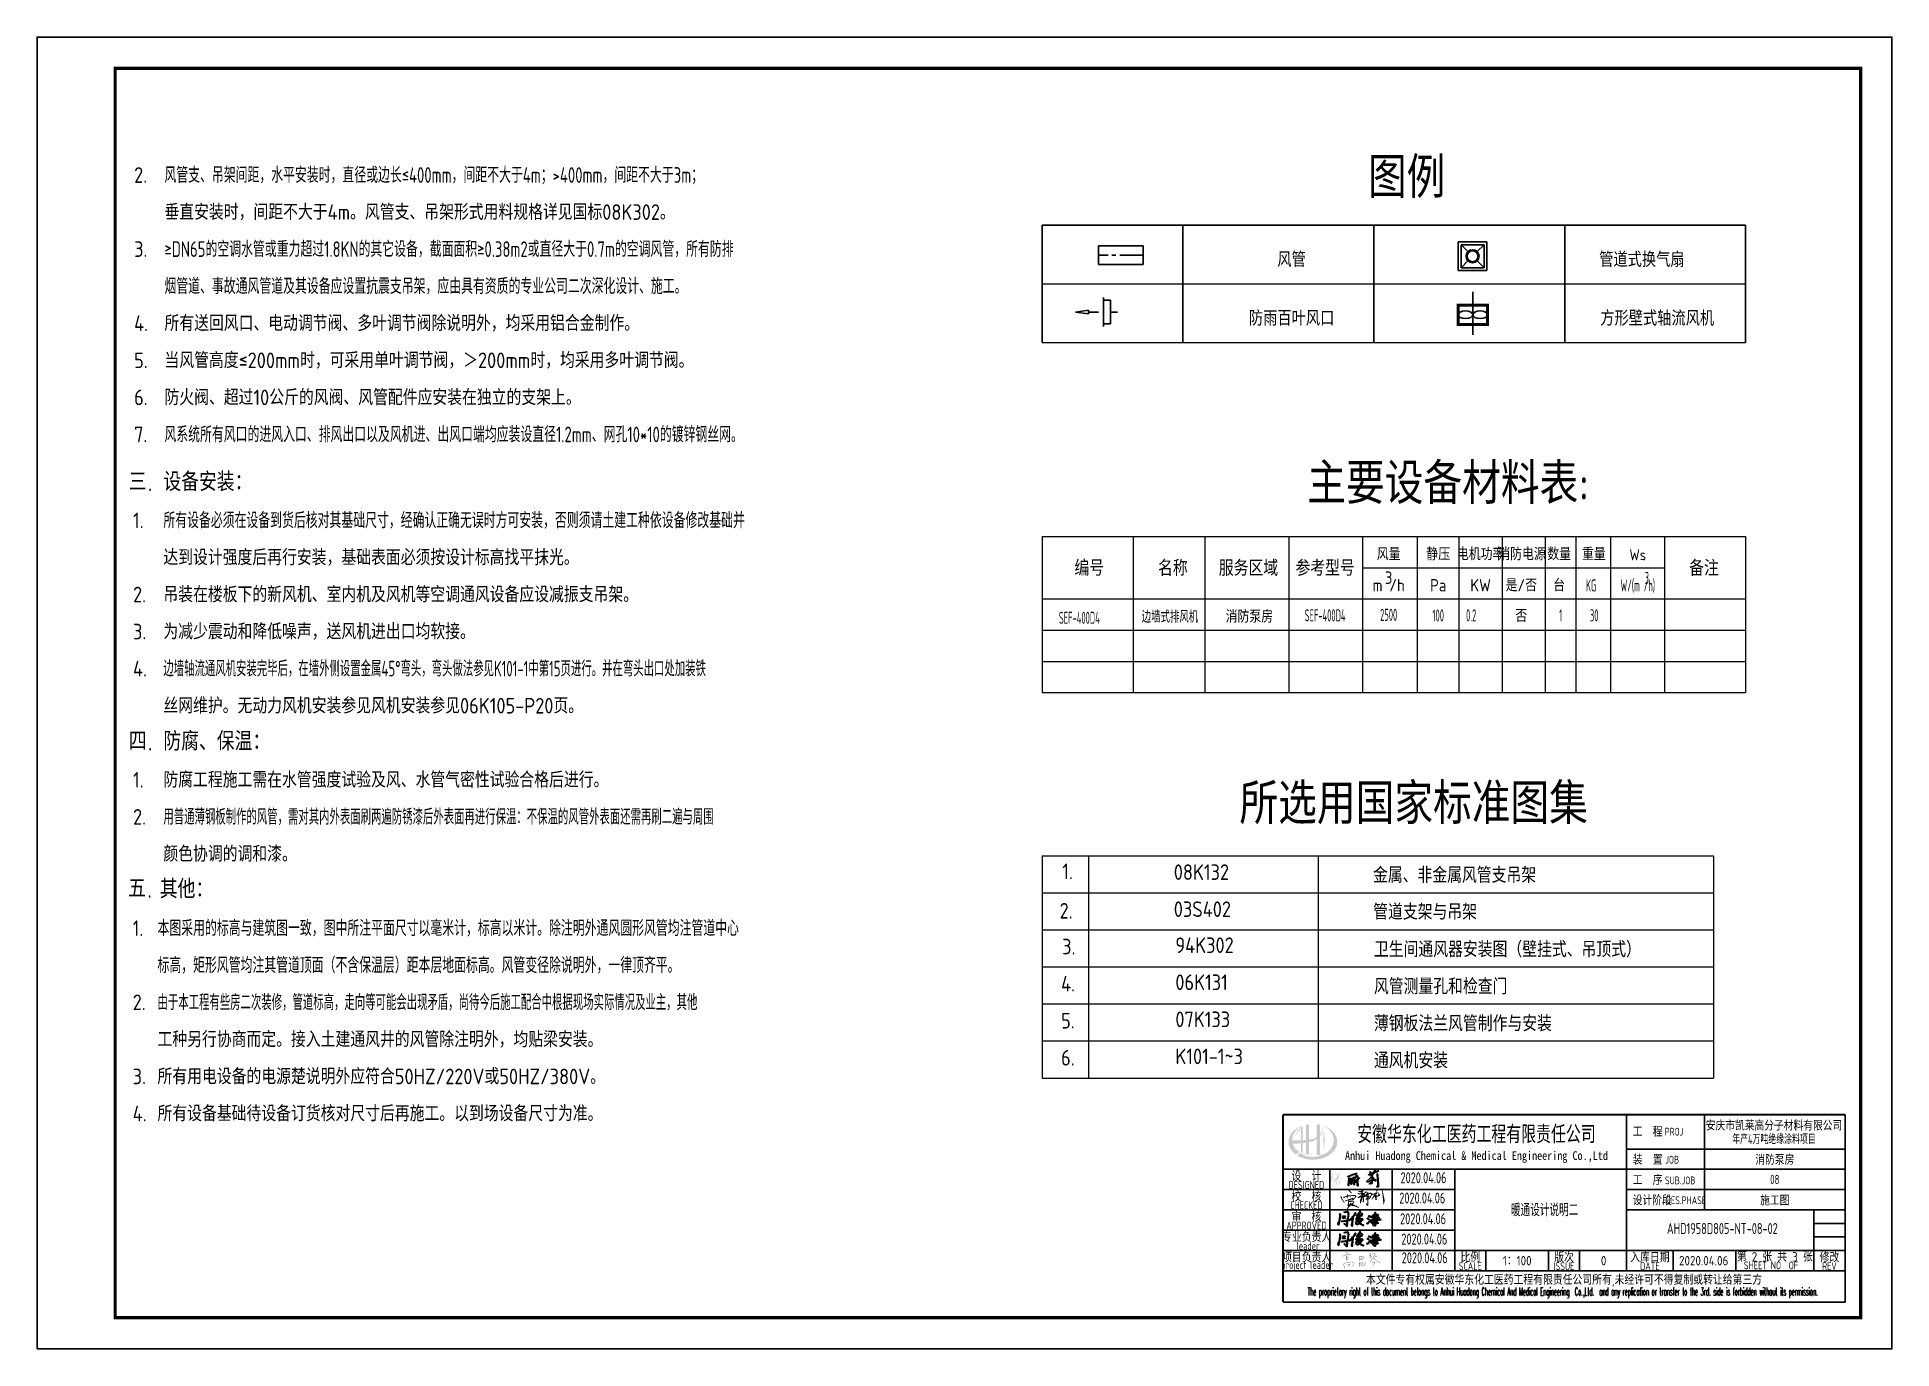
# Model space of a CAD drawing. Extents: x 5109802 to 7068445, y -422737 to 2032183.
# Drawn here: x 5109807 to 5169207, y -363277 to -321277 of the extents above; entities that cross this region are included whole.
import ezdxf
from ezdxf.enums import TextEntityAlignment as Align

# ---------------------------------------------------------------- set-up
doc = ezdxf.new("R2010")
doc.units = 0
doc.header["$LTSCALE"] = 1000
doc.header["$MEASUREMENT"] = 0
doc.linetypes.add('CENTER2', pattern=[1.125, 0.75, -0.125, 0.125, -0.125])
doc.layers.get('0').update_dxf_attribs({"linetype": 'CONTINUOUS'})
for name, color, linetype in [('DIM_SYMB', 3, 'CONTINUOUS'), ('DUCT-回风风口', 7, 'CONTINUOUS'), ('DUCT-送风中心线', 5, 'CENTER2'), ('DUCT-送风管', 4, 'CONTINUOUS'), ('PUB_TEXT', 7, 'CONTINUOUS'), ('TH_TITLE', 7, 'CONTINUOUS')]:
    doc.layers.add(name, color=color, linetype=linetype)
doc.styles.add('AHD_TQ', font='sceie.shx', dxfattribs={"bigfont": 'sceic.shx'})
doc.styles.add('AHD_TQ_S', font='')
doc.styles.add('ECEC_TQ', font='txt_l.shx', dxfattribs={"bigfont": 'hztxt_l.shx'})
doc.styles.add('sceie', font='SCEIE', dxfattribs={"width": 0.75, "bigfont": 'SCEIC'})
doc.styles.get("Standard").update_dxf_attribs({"font": 'SCEIE', "bigfont": 'SCEIC'})
doc.styles.add('TSSD_Rein', font='Tssdeng.shx', dxfattribs={"width": 0.7, "bigfont": 'hztxt.shx'})
doc.styles.get('AHD_TQ_S').set_extended_font_data('SimSun')

msp = doc.modelspace()

# ---------------------------------------------------------------- texts
for s, height, style, width, p in [('安徽华东化工医药工程有限责任公司', 500, 'AHD_TQ_S', 0.7, (5155902.1, -356377.1)), ('安庆市凯莱高分子材料有限公司', 300, 'sceie', 0.8, (5165430.9, -356106.9)), ('年产4万吨绝缘涂料项目', 300, 'sceie', 0.65, (5165430.9, -356541.9)), ('Anhui Huadong Chemical & Medical Engineering Co.,Ltd', 280, 'AHD_TQ_S', 0.85, (5155902.1, -357127.1)), ('消防泵房', 300, 'sceie', 0.8, (5165457.2, -357202.1)), ('DESIGNED', 250, 'AHD_TQ', 0.75, (5150457.2, -358027.1)), ('08', 300, 'sceie', 0.8, (5165457.2, -357852.1)), ('CHECKED', 250, 'AHD_TQ', 0.75, (5150457.2, -358677.1)), ('施工图', 300, 'sceie', 0.8, (5165457.2, -358502.1)), ('APPROVED', 250, 'AHD_TQ', 0.75, (5150457.2, -359327.1)), ('leader', 250, 'AHD_TQ', 0.75, (5150509.1, -359977.1)), ('project leader', 250, 'AHD_TQ', 0.75, (5150482.7, -360627.1)), ('SCALE', 250, 'AHD_TQ', 0.75, (5155707.2, -360627.1)), ('ISSUE', 250, 'AHD_TQ', 0.75, (5158707.2, -360627.1)), ('DATE', 250, 'AHD_TQ', 0.75, (5161457.2, -360627.1)), ('SHEET NO  OF  ', 250, 'AHD_TQ', 0.75, (5165457.2, -360602.1)), ('REV', 250, 'AHD_TQ', 0.75, (5167207.2, -360627.1)), ('The proprietary right of this document belongs to Anhui Huadong Chemical And Medical Engineering  Co.,Ltd.  and any replication or transfer to the 3rd. side is forbidden without its permission. ', 250, 'ECEC_TQ', 0.4, (5158707.2, -361477.1))]:
    msp.add_text(s, height=height, dxfattribs=dict(style=style, width=width)).set_placement(p, align=Align.MIDDLE)
at = {"style": 'AHD_TQ'}
for s, p in [('工  程 ', (5160907.2, -356477.1)), ('装  置 ', (5160907.2, -357377.1)), ('工  序 ', (5160907.2, -358027.1))]:
    msp.add_text(s, height=300, dxfattribs=at).set_placement(p)
for s, height, width, p in [('PROJ', 250, 0.75, (5161931.6, -356447.6)), ('JOB', 250, 0.75, (5161949.6, -357344.3)), ('SUB.JOB', 250, 0.75, (5161938, -358007)), ('设计阶段', 300, 0.8, (5160907.2, -358677.1)), ('DES.PHASE', 250, 0.75, (5161965.3, -358643.8))]:
    msp.add_text(s, height=height, dxfattribs=dict(at, width=width)).set_placement(p)
for s, p in [('设  计', (5150457.2, -357727.1)), ('校  核', (5150457.2, -358377.1)), ('审  核', (5150457.2, -359027.1)), ('专业负责人', (5150465.5, -359677.1)), ('项目负责人', (5150465.5, -360327.1)), ('比例', (5155707.2, -360327.1)), ('版次', (5158707.2, -360327.1)), ('入库日期', (5161457.2, -360327.1)), ('第 2 张 共 3 张', (5165457.2, -360302.1)), ('修改', (5167207.2, -360327.1)), ('本文件专有权属安徽华东化工医药工程有限责任公司所有,未经许可不得复制或转让给第三方', (5158707.2, -361077.1))]:
    msp.add_text(s, height=300, dxfattribs=at).set_placement(p, align=Align.MIDDLE)
at = {"style": 'sceie', "width": 0.8}
for tag, p in [('2020.04.06', (5154206.6, -357796.8)), ('2020.04.06', (5154167.5, -358447.4)), ('2020.04.06', (5154193.5, -359111)), ('AHD1958D805-NT-08-02', (5163778, -359423.3)), ('2020.04.06', (5154232.6, -359761.6)), ('2020.04.06', (5154245.6, -360360.2))]:
    msp.add_attdef(tag, text='200320-02-040', height=350, dxfattribs=at).set_placement(p, align=Align.MIDDLE)
at = {"lineweight": -3, "style": 'AHD_TQ'}
for tag, text, p in [('1：100', '1:100', (5157207.2, -360452.1)), ('0', '0', (5159974.1, -360452.1))]:
    msp.add_attdef(tag, text=text, height=300, dxfattribs=at).set_placement(p, align=Align.MIDDLE)
at = {"style": 'AHD_TQ'}
for tag, p in [('0', (5159974.1, -360452.1)), ('2020.04.06', (5163179.3, -360452.1))]:
    msp.add_attdef(tag, text='0', height=300, dxfattribs=at).set_placement(p, align=Align.MIDDLE)
at = {"layer": 'DIM_SYMB', "color": 7, "linetype": 'ByBlock', "style": 'TSSD_Rein', "width": 0.7}
msp.add_text('暖通设计说明二', height=400, dxfattribs=at).set_placement((5157007.7, -359029.2))
at = {"layer": 'PUB_TEXT', "lineweight": 0}
for s, height, p in [('2.  ', 500, (5112914.9, -325942.9)), ('图例', 1305.25, (5152427.7, -326426.4)), ('垂直安装时，间距不大于4m。风管支、吊架形式用料规格详见国标08K302。', 500, (5113886, -327129.5)), ('3.  ', 500, (5112914.9, -328316)), ('4.  ', 500, (5112914.9, -330689.2)), ('所有送回风口、电动调节阀、多叶调节阀除说明外，均采用铝合金制作。', 500, (5113886, -330689.2)), ('5.  ', 500, (5112914.9, -331875.8)), ('当风管高度≤200mm时，可采用单叶调节阀，＞200mm时，均采用多叶调节阀。', 500, (5113886, -331875.8)), ('6.  ', 500, (5112914.9, -333062.4)), ('防火阀、超过10公斤的风阀、风管配件应安装在独立的支架上。', 500, (5113886, -333062.4)), ('7.  ', 500, (5112914.9, -334249)), ('主要设备材料表:', 1305.25, (5150483.5, -336223.8)), ('三', 600, (5112743.8, -335814)), ('设备安装：', 600, (5113851.6, -335814)), ('.', 600, (5113350.6, -335814)), ('1.  ', 500, (5112880.5, -337000.6)), ('达到设计强度后再行安装，基础表面必须按设计标高找平抹光。', 500, (5113851.6, -338187.2)), ('2.  ', 500, (5112880.5, -339373.8)), ('吊装在楼板下的新风机、室内机及风机等空调通风设备应设减振支吊架。', 500, (5113851.6, -339373.8)), ('3.  ', 500, (5112880.5, -340560.3)), ('为减少震动和降低噪声，送风机进出口均软接。', 500, (5113851.6, -340560.3)), ('4.  ', 500, (5112880.5, -341746.9)), ('丝网维护。无动力风机安装参见风机安装参见06K105-P20页。', 500, (5113851.6, -342933.5)), ('四', 600, (5112743.8, -344120.1)), ('防腐、保温：', 600, (5113851.6, -344120.1)), ('.', 600, (5113350.6, -344120.1)), ('1.  ', 500, (5112880.5, -345306.7)), ('防腐工程施工需在水管强度试验及风、水管气密性试验合格后进行。', 500, (5113851.6, -345306.7)), ('所选用国家标准图集', 1305.25, (5148311.5, -346475)), ('2.  ', 500, (5112880.5, -346493.3)), ('颜色协调的调和漆。', 500, (5113851.6, -347679.9)), ('1.', 500, (5142638.7, -348239.1)), ('08K132', 500, (5146209.7, -348262.5)), ('金属、非金属风管支吊架      ', 500, (5152589.8, -348357.1)), ('五', 600, (5112720.8, -348831)), ('其他：', 600, (5113736.7, -348851.6)), ('.', 600, (5113337, -348837.4)), ('2.', 500, (5142552.9, -349500.2)), ('03S402', 500, (5146209.7, -349449.1)), ('管道支架与吊架     ', 500, (5152596, -349536.6)), ('1.', 500, (5112869.3, -350057.9)), ('3.', 500, (5142634.7, -350644.7)), ('94K302', 500, (5146260, -350602.3)), ('卫生间通风器安装图（壁挂式、吊顶式）', 500, (5152619.1, -350735.9)), ('4.', 500, (5142601.1, -351833.3)), ('06K131', 500, (5146260, -351788.9)), ('风管测量孔和检查门', 500, (5152619.1, -351922.5)), ('2.', 500, (5112869.3, -352431)), ('5.', 500, (5142601.1, -353019.9)), ('07K133', 500, (5146260, -352975.5)), ('薄钢板法兰风管制作与安装', 500, (5152619.1, -353109)), ('工种另行协商而定。接入土建通风井的风管除注明外，均贴梁安装。', 500, (5113663.1, -353617.6)), ('6.', 500, (5142601.1, -354206.4)), ('K101-1~3', 500, (5146260, -354162)), ('通风机安装', 500, (5152619.1, -354295.6)), ('3.', 500, (5112869.3, -354804.2)), ('所有用电设备的电源楚说明外应符合50HZ/220V或50HZ/380V。', 500, (5113663.1, -354804.2)), ('4.', 500, (5112869.3, -355990.8)), ('所有设备基础待设备订货核对尺寸后再施工。以到场设备尺寸为准。', 500, (5113663.1, -355990.8))]:
    msp.add_text(s, height=height, dxfattribs=at).set_placement(p)
for s, width, p in [('风管支、吊架间距，水平安装时，直径或边长≤400mm，间距不大于4m；>400mm，间距不大于3m；', 0.8, (5113886, -325942.9)), ('≥DN65的空调水管或重力超过1.8KN的其它设备，截面面积≥0.38m2或直径大于0.7m的空调风管，所有防排', 0.8, (5113886, -328316)), ('烟管道、事故通风管道及其设备应设置抗震支吊架，应由具有资质的专业公司二次深化设计、施工。', 0.8, (5113886, -329502.6)), ('风系统所有风口的进风入口、排风出口以及风机进、出风口端均应装设直径1.2mm、网孔10*10的镀锌钢丝网。', 0.8, (5113886, -334249)), ('所有设备必须在设备到货后核对其基础尺寸，经确认正确无误时方可安装，否则须请土建工种依设备修改基础并', 0.8, (5113851.6, -337000.6)), ('边墙轴流通风机安装完毕后，在墙外侧设置金属45%%D弯头，弯头做法参见K101-1中第15页进行。并在弯头出口处加装铁', 0.7, (5113851.6, -341746.9)), ('用普通薄钢板制作的风管，需对其内外表面刷两遍防锈漆后外表面再进行保温：不保温的风管外表面还需再刷二遍与周围', 0.7, (5113851.6, -346493.3)), ('本图采用的标高与建筑图一致，图中所注平面尺寸以毫米计，标高以米计。除注明外通风圆形风管均注管道中心', 0.8, (5113663.1, -350057.9)), ('标高，矩形风管均注其管道顶面（不含保温层）距本层地面标高。风管变径除说明外，一律顶齐平。', 0.8, (5113663.1, -351244.4)), ('由于本工程有些房二次装修，管道标高，走向等可能会出现矛盾，尚待今后施工配合中根据现场实际情况及业主，其他', 0.7, (5113663.1, -352431))]:
    msp.add_text(s, height=500, dxfattribs=dict(at, width=width)).set_placement(p)
for s, height, p in [('风管', 480, (5149981.8, -328638.6)), ('管道式换气扇', 480, (5161200.3, -328638.6)), ('防雨百叶风口', 480, (5149981.8, -330518.2)), ('方形壁式轴流风机', 480, (5161690.7, -330518.2)), ('编号', 500, (5143502.1, -338526.8)), ('名称', 500, (5146179.8, -338526.8)), ('服务区域', 500, (5148601.7, -338526.8)), ('参考型号', 500, (5151055.3, -338526.8)), ('风量', 400, (5153091.4, -338026.8)), ('静压', 400, (5154677.5, -338026.8)), ('电机功率', 400, (5156035.8, -338026.8)), ('消防电源', 400, (5157362.3, -338026.8)), ('数量', 400, (5158551.2, -338026.8)), ('重量', 400, (5159662.7, -338026.8)), ('Ws', 350, (5161068.7, -338026.8)), ('备注', 500, (5163190.3, -338526.8)), ('3', 400, (5153091.4, -338785.1)), ('m /h', 400, (5153091.4, -339026.8)), ('Pa', 400, (5154677.5, -339026.8)), ('KW', 400, (5156035.8, -339026.8)), ('是/否', 400, (5157338, -339026.8)), ('台', 400, (5158551.2, -339026.8)), ('消防泵房', 400, (5148630.6, -340026.8)), ('否', 400, (5157338, -340003.5))]:
    msp.add_text(s, height=height, dxfattribs=at).set_placement(p, align=Align.CENTER)
at = {"layer": 'PUB_TEXT', "width": 0.6}
for s, height, p in [('3', 385.8, (5161360.7, -338785.1)), ('KG', 385.82, (5159574, -339026.8)), ('W/(m /h)', 385.82, (5161068.7, -339026.8)), ('边墙式排风机', 385.82, (5146087.1, -340026.8)), ('SEF-400D4', 385.82, (5151055.3, -339984.5)), ('2500', 385.82, (5153091.4, -339967.4))]:
    msp.add_text(s, height=height, dxfattribs=at).set_placement(p, align=Align.CENTER)
for s, height, p in [('SEF-400D4', 385.82, (5142529.9, -340062)), ('100', 385.82, (5154493.4, -339988.1)), ('0.2', 385.82, (5155569.8, -339984.5)), ('1', 385.8, (5158551.2, -339984.5)), ('30', 385.82, (5159537.3, -339984.5))]:
    msp.add_text(s, height=height, dxfattribs=at).set_placement(p)

# ---------------------------------------------------------------- blocks, each defined once
blk = doc.blocks.new('$风口$00000098')
for p, q in [((0, 0), (-100, 0)), ((0, 200), (100, 200)), ((0, -200), (0, 200)), ((100, 250), (100, -250)), ((172, 0), (315, 0)), ((315, 31), (500, 0)), ((315, 31), (315, -31)), ((315, -31), (500, 0)), ((100, -200), (0, -200))]:
    blk.add_line(p, q)
blk = doc.blocks.new('A$C744C32FA')
at = {"const_width": 30}
for points in [[(-2326, 582), (-2064, 692), (-1816, 796), (-1490, 848), (-1270, 844)], [(-1936, 1093), (-1737, 1077), (-1648, 1041), (-1810, 905)], [(-1731, 663), (-1881, 583), (-1870, 98)], [(-1827, 396), (-1624, 407), (-1683, 178), (-1785, 172)], [(-164, 18), (-164, 609), (181, 609), (259, 574), (264, 359)], [(-164, 314), (-7, 353), (104, 403)], [(-134, 116), (-29, 188), (93, 237), (170, 221), (209, 331), (264, 359)], [(942, 898), (1107, 926), (1169, 977), (1294, 1000)], [(948, 580), (1073, 676), (1203, 739), (1357, 744), (1391, 773)], [(1507, 561), (1490, 391), (1400, 274), (1309, 157), (1214, 34), (1126, -80), (1076, -119)], [(1096, 313), (1232, 433), (1357, 563), (1402, 586)], [(1192, 881), (1164, 478), (1155, 349)], [(1369, -2), (1421, -24), (1477, -51)], [(1510, 451), (1603, 321), (1697, 211), (1854, 88), (1967, -1), (2044, -62), (2137, -96), (2323, -163), (2364, -162), (2404, -149), (2384, -156)], [(1530, 654), (1647, 720), (1785, 749), (1891, 785), (2007, 796)], [(1541, 978), (1734, 989), (1818, 1000), (1872, 989)], [(1603, 465), (1698, 528), (1794, 557), (1966, 568), (2003, 590)], [(1706, 987), (1698, 528)], [(-2108, -913), (-2158, -364), (-1863, -238), (-1491, -154), (-1069, -179), (-858, -255), (-909, -331), (-1198, -765)], [(-1677, -676), (-1677, -347)], [(-1677, -415), (-1452, -396), (-1441, -504), (-1677, -676)], [(-238, -177), (-238, -696)], [(-193, -327), (-59, -250), (154, -178), (450, -162), (558, -210), (534, -366), (450, -489), (346, -609)], [(-47, -485), (45, -414), (178, -350), (322, -338)], [(-3, -681), (142, -597), (326, -529), (398, -549)], [(1332, -239), (1431, -185), (1526, -163), (1671, -155), (1722, -174), (1703, -260), (1445, -564)]]:
    blk.add_lwpolyline(points, dxfattribs=at)

# ---------------------------------------------------------------- hatches: boundary and pattern name
h = msp.add_hatch(color=256)
edge = h.paths.add_edge_path()
edge.add_spline(control_points=[(5150543.7, -356655.4), (5150549.8, -356654), (5150555.9, -356652.6), (5150605, -356640.7), (5150647.6, -356627.7), (5150722.6, -356596.6), (5150755.5, -356579.6), (5150786.4, -356559)], knot_values=[61.629012, 61.629012, 61.629012, 61.629012, 63.3304306, 63.3304306, 75.3536336, 75.3536336, 85.3986489, 85.3986489, 85.3986489, 85.3986489], degree=3, periodic=0)
edge.add_line((5150786.4, -356559), (5150786.4, -357069.3))
edge.add_spline(control_points=[(5150786.4, -357069.3), (5150803.5, -357066.5), (5150820.5, -357063.2), (5150855.3, -357055.1), (5150873, -357050.3), (5150890.4, -357044.9)], knot_values=[4.9084564, 4.9084564, 4.9084564, 4.9084564, 4.9928212, 4.9928212, 5.0830337, 5.0830337, 5.0830337, 5.0830337], degree=3, periodic=0)
edge.add_line((5150890.4, -357044.9), (5150890.4, -356463.4))
edge.add_spline(control_points=[(5150890.4, -356463.4), (5150899, -356452.5), (5150907.2, -356441.1), (5150933.3, -356401.5), (5150949, -356371.5), (5150978.2, -356298.7), (5150989.4, -356255), (5150994.1, -356209.6), (5150994.3, -356208.3), (5150994.4, -356207.1)], knot_values=[97.9917441, 97.9917441, 97.9917441, 97.9917441, 101.6421898, 101.6421898, 110.3379755, 110.3379755, 121.9343221, 121.9343221, 122.2706915, 122.2706915, 122.2706915, 122.2706915], degree=3, periodic=0)
edge.add_line((5150994.4, -356207.1), (5150994.4, -356136.7))
edge.add_spline(control_points=[(5150994.4, -356136.7), (5150994.3, -356144.3), (5150993.9, -356152), (5150993.4, -356159.7)], knot_values=[126.194075, 126.194075, 126.194075, 126.194075, 128.3967624, 128.3967624, 128.3967624, 128.3967624], degree=3, periodic=0)
edge.add_spline(control_points=[(5150993.4, -356159.7), (5150992.9, -356165.9), (5150992.3, -356172.1), (5150991.5, -356178.3)], knot_values=[124.4170495, 124.4170495, 124.4170495, 124.4170495, 126.194075, 126.194075, 126.194075, 126.194075], degree=3, periodic=0)
edge.add_spline(control_points=[(5150991.5, -356178.3), (5150990.4, -356187.4), (5150988.9, -356196.5), (5150987.1, -356205.6)], knot_values=[121.8052898, 121.8052898, 121.8052898, 121.8052898, 124.4170495, 124.4170495, 124.4170495, 124.4170495], degree=3, periodic=0)
edge.add_spline(control_points=[(5150987.1, -356205.6), (5150984.7, -356217.8), (5150981.8, -356229.9), (5150978.3, -356241.9)], knot_values=[118.3157402, 118.3157402, 118.3157402, 118.3157402, 121.8052898, 121.8052898, 121.8052898, 121.8052898], degree=3, periodic=0)
edge.add_spline(control_points=[(5150978.3, -356241.9), (5150974.8, -356254), (5150970.7, -356266.1), (5150966.2, -356277.9)], knot_values=[114.7959879, 114.7959879, 114.7959879, 114.7959879, 118.3157402, 118.3157402, 118.3157402, 118.3157402], degree=3, periodic=0)
edge.add_spline(control_points=[(5150966.2, -356277.9), (5150961.7, -356289.6), (5150956.7, -356301.2), (5150951.3, -356312.5)], knot_values=[111.3296409, 111.3296409, 111.3296409, 111.3296409, 114.7959879, 114.7959879, 114.7959879, 114.7959879], degree=3, periodic=0)
edge.add_spline(control_points=[(5150951.3, -356312.5), (5150945.8, -356324), (5150939.8, -356335.4), (5150933.3, -356346.5)], knot_values=[107.7952896, 107.7952896, 107.7952896, 107.7952896, 111.3296409, 111.3296409, 111.3296409, 111.3296409], degree=3, periodic=0)
edge.add_spline(control_points=[(5150933.3, -356346.5), (5150927, -356357.3), (5150920.3, -356367.9), (5150913.2, -356378.1)], knot_values=[104.3435789, 104.3435789, 104.3435789, 104.3435789, 107.7952896, 107.7952896, 107.7952896, 107.7952896], degree=3, periodic=0)
edge.add_spline(control_points=[(5150913.2, -356378.1), (5150905.9, -356388.5), (5150898.3, -356398.6), (5150890.4, -356408.3)], knot_values=[100.8506997, 100.8506997, 100.8506997, 100.8506997, 104.3435789, 104.3435789, 104.3435789, 104.3435789], degree=3, periodic=0)
edge.add_line((5150890.4, -356408.3), (5150890.4, -356099))
edge.add_spline(control_points=[(5150890.4, -356099), (5150856.3, -356091.4), (5150821.5, -356085.5), (5150786.4, -356081.4)], knot_values=[4.4239994, 4.4239994, 4.4239994, 4.4239994, 4.5587406, 4.5587406, 4.5587406, 4.5587406], degree=3, periodic=0)
edge.add_line((5150786.4, -356081.4), (5150786.4, -356499.6))
edge.add_spline(control_points=[(5150786.4, -356499.6), (5150714.4, -356544.1), (5150630.2, -356567.3), (5150543.7, -356580.4)], knot_values=[63.2462151, 63.2462151, 63.2462151, 63.2462151, 87.6891235, 87.6891235, 87.6891235, 87.6891235], degree=3, periodic=0)
edge.add_line((5150543.7, -356580.4), (5150543.7, -356081.4))
edge.add_spline(control_points=[(5150543.7, -356081.4), (5150508.5, -356085.5), (5150473.8, -356091.4), (5150439.7, -356099)], knot_values=[4.8660382, 4.8660382, 4.8660382, 4.8660382, 5.0007773, 5.0007773, 5.0007773, 5.0007773], degree=3, periodic=0)
edge.add_line((5150439.7, -356099), (5150439.7, -356591.8))
edge.add_spline(control_points=[(5150439.7, -356591.8), (5150438, -356591.9), (5150403.1, -356594.6), (5150368.5, -356596.3), (5150335.7, -356597.4)], knot_values=[43.6573559, 43.6573559, 43.6573559, 43.6573559, 44.1342527, 53.4970917, 53.4970917, 53.4970917, 53.4970917], degree=3, periodic=0)
edge.add_line((5150335.7, -356597.4), (5150335.7, -356128.2))
edge.add_spline(control_points=[(5150335.7, -356128.2), (5150318.7, -356134.1), (5150301.9, -356140.4), (5150285.5, -356147.1)], knot_values=[5.1415698, 5.1415698, 5.1415698, 5.1415698, 5.2129208, 5.2129208, 5.2129208, 5.2129208], degree=3, periodic=0)
edge.add_spline(control_points=[(5150285.5, -356147.1), (5150278.6, -356149.9), (5150271.8, -356152.8), (5150239.5, -356167), (5150215, -356179.3), (5150191.5, -356192.5)], knot_values=[5.2129208, 5.2129208, 5.2129208, 5.2129208, 5.2429596, 5.2429596, 5.3556227, 5.3556227, 5.3556227, 5.3556227], degree=3, periodic=0)
edge.add_spline(control_points=[(5150191.5, -356192.5), (5150176.6, -356200.8), (5150162.2, -356209.6), (5150148.2, -356218.7)], knot_values=[5.3556227, 5.3556227, 5.3556227, 5.3556227, 5.4269737, 5.4269737, 5.4269737, 5.4269737], degree=3, periodic=0)
edge.add_spline(control_points=[(5150148.2, -356218.7), (5150140.8, -356223.5), (5150133.5, -356228.4), (5150120, -356237.9), (5150113.8, -356242.4), (5150107.6, -356247)], knot_values=[5.4269737, 5.4269737, 5.4269737, 5.4269737, 5.4647645, 5.4647645, 5.4983247, 5.4983247, 5.4983247, 5.4983247], degree=3, periodic=0)
edge.add_spline(control_points=[(5150107.6, -356247), (5150081.6, -356266.6), (5150057.5, -356287.5), (5150035.6, -356309.4)], knot_values=[5.4983247, 5.4983247, 5.4983247, 5.4983247, 5.6410266, 5.6410266, 5.6410266, 5.6410266], degree=3, periodic=0)
edge.add_spline(control_points=[(5150035.6, -356309.4), (5150028.6, -356316.4), (5150021.9, -356323.5), (5150001.4, -356346.1), (5149988.5, -356362), (5149976.7, -356378.2)], knot_values=[5.6410266, 5.6410266, 5.6410266, 5.6410266, 5.6865694, 5.6865694, 5.7837285, 5.7837285, 5.7837285, 5.7837285], degree=3, periodic=0)
edge.add_spline(control_points=[(5149976.7, -356378.2), (5149961.6, -356398.9), (5149948.3, -356420.3), (5149935.2, -356445.3), (5149933.6, -356448.5), (5149932, -356451.7)], knot_values=[5.7837285, 5.7837285, 5.7837285, 5.7837285, 5.9083744, 5.9083744, 5.9264305, 5.9264305, 5.9264305, 5.9264305], degree=3, periodic=0)
edge.add_spline(control_points=[(5149932, -356451.7), (5149919.5, -356476.8), (5149909.5, -356502.4), (5149902, -356528.4)], knot_values=[5.9264305, 5.9264305, 5.9264305, 5.9264305, 6.0691324, 6.0691324, 6.0691324, 6.0691324], degree=3, periodic=0)
edge.add_spline(control_points=[(5149902, -356528.4), (5149898.8, -356539.5), (5149896, -356550.6), (5149890.6, -356576.8), (5149888.4, -356591.8), (5149886.9, -356606.9)], knot_values=[6.0691324, 6.0691324, 6.0691324, 6.0691324, 6.1301793, 6.1301793, 6.2118343, 6.2118343, 6.2118343, 6.2118343], degree=3, periodic=0)
edge.add_spline(control_points=[(5149886.9, -356606.9), (5149885.7, -356620.1), (5149885, -356633.2), (5149885, -356646.4)], knot_values=[6.2118343, 6.2118343, 6.2118343, 6.2118343, 6.2831853, 6.2831853, 6.2831853, 6.2831853], degree=3, periodic=0)
edge.add_spline(control_points=[(5149885, -356646.4), (5149885, -356655.8), (5149885.4, -356665.1), (5149886, -356674.4)], knot_values=[6.2831853, 6.2831853, 6.2831853, 6.2831853, 6.3336547, 6.3336547, 6.3336547, 6.3336547], degree=3, periodic=0)
edge.add_spline(control_points=[(5149886, -356674.4), (5149887.2, -356693.1), (5149889.8, -356711.7), (5149893.5, -356730.2)], knot_values=[6.3336547, 6.3336547, 6.3336547, 6.3336547, 6.4345936, 6.4345936, 6.4345936, 6.4345936], degree=3, periodic=0)
edge.add_spline(control_points=[(5149893.5, -356730.2), (5149893.8, -356731.4), (5149894, -356732.6), (5149898, -356751.1), (5149902.7, -356768.3), (5149908.6, -356785.3)], knot_values=[6.4345936, 6.4345936, 6.4345936, 6.4345936, 6.4412784, 6.4412784, 6.5355325, 6.5355325, 6.5355325, 6.5355325], degree=3, periodic=0)
edge.add_spline(control_points=[(5149908.6, -356785.3), (5149914.8, -356803.6), (5149922.3, -356821.6), (5149931.1, -356839.4)], knot_values=[6.5355325, 6.5355325, 6.5355325, 6.5355325, 6.6364714, 6.6364714, 6.6364714, 6.6364714], degree=3, periodic=0)
edge.add_spline(control_points=[(5149931.1, -356839.4), (5149933.3, -356843.9), (5149935.6, -356848.3), (5149944.9, -356866), (5149952.6, -356879), (5149961, -356891.9)], knot_values=[6.6364714, 6.6364714, 6.6364714, 6.6364714, 6.6618943, 6.6618943, 6.7374102, 6.7374102, 6.7374102, 6.7374102], degree=3, periodic=0)
edge.add_spline(control_points=[(5149961, -356891.9), (5149972.2, -356909), (5149984.5, -356925.8), (5149998.1, -356942.2)], knot_values=[6.7374102, 6.7374102, 6.7374102, 6.7374102, 6.8383491, 6.8383491, 6.8383491, 6.8383491], degree=3, periodic=0)
edge.add_spline(control_points=[(5149998.1, -356942.2), (5150004, -356949.4), (5150010.1, -356956.4), (5150024.7, -356972.4), (5150033.2, -356981.2), (5150042.1, -356989.9)], knot_values=[6.8383491, 6.8383491, 6.8383491, 6.8383491, 6.8825101, 6.8825101, 6.939288, 6.939288, 6.939288, 6.939288], degree=3, periodic=0)
edge.add_spline(control_points=[(5150042.1, -356989.9), (5150057.9, -357005.2), (5150074.7, -357020.1), (5150092.6, -357034.3)], knot_values=[6.939288, 6.939288, 6.939288, 6.939288, 7.0402268, 7.0402268, 7.0402268, 7.0402268], degree=3, periodic=0)
edge.add_spline(control_points=[(5150092.6, -357034.3), (5150101.6, -357041.4), (5150110.8, -357048.3), (5150120.2, -357055.1)], knot_values=[7.0402268, 7.0402268, 7.0402268, 7.0402268, 7.0906963, 7.0906963, 7.0906963, 7.0906963], degree=3, periodic=0)
edge.add_line((5150120.2, -357055.1), (5150211.4, -356986.7))
edge.add_ellipse((5150665, -356594.4), major_axis=(665, 0), ratio=0.8066765, start_angle=192.819011, end_angle=226.985326, ccw=False)
edge.add_spline(control_points=[(5150016.6, -356713.5), (5150040.6, -356712), (5150064.7, -356710.5), (5150153.4, -356705), (5150218.2, -356700.7), (5150283.7, -356694.4)], knot_values=[11.3982633, 11.3982633, 11.3982633, 11.3982633, 18.4072897, 18.4072897, 37.1809397, 37.1809397, 37.1809397, 37.1809397], degree=3, periodic=0)
edge.add_line((5150283.7, -356694.4), (5150283.7, -356973.4))
edge.add_spline(control_points=[(5150283.7, -356973.4), (5150287.3, -356975.7), (5150290.9, -356977.9), (5150307.8, -356988.1), (5150321.6, -356995.7), (5150335.7, -357002.8)], knot_values=[4.0499446, 4.0499446, 4.0499446, 4.0499446, 4.0720206, 4.0720206, 4.153257, 4.153257, 4.153257, 4.153257], degree=3, periodic=0)
edge.add_line((5150335.7, -357002.8), (5150335.7, -356688.9))
edge.add_spline(control_points=[(5150335.7, -356688.9), (5150367.9, -356685.3), (5150400.3, -356681), (5150435.1, -356675.6), (5150437.4, -356675.3), (5150439.7, -356674.9)], knot_values=[42.1350086, 42.1350086, 42.1350086, 42.1350086, 51.3072277, 51.3072277, 51.9485742, 51.9485742, 51.9485742, 51.9485742], degree=3, periodic=0)
edge.add_line((5150439.7, -356674.9), (5150439.7, -357044.9))
edge.add_spline(control_points=[(5150439.7, -357044.9), (5150473.3, -357055.4), (5150508.2, -357063.6), (5150543.7, -357069.3)], knot_values=[4.3417397, 4.3417397, 4.3417397, 4.3417397, 4.5163155, 4.5163155, 4.5163155, 4.5163155], degree=3, periodic=0)
edge.add_line((5150543.7, -357069.3), (5150543.7, -356655.4))
edge = h.paths.add_edge_path(flags=16)
edge.add_ellipse((5150665, -356594.4), major_axis=(665, 0), ratio=0.8066765, start_angle=124.987462, end_angle=179.998983, ccw=False)
edge.add_line((5150283.7, -356154.9), (5150283.7, -356598.5))
edge.add_spline(control_points=[(5150283.7, -356598.5), (5150188.4, -356599.8), (5150094.4, -356596.8), (5150000, -356594.4)], knot_values=[11.2737302, 11.2737302, 11.2737302, 11.2737302, 38.6875129, 38.6875129, 38.6875129, 38.6875129], degree=3, periodic=0)
edge = h.paths.add_edge_path()
edge.add_spline(control_points=[(5150166.2, -357085.6), (5150197.3, -357104.6), (5150230.4, -357121.8), (5150315, -357159.1), (5150368.3, -357176.9), (5150479, -357203.5), (5150536.5, -357212.2), (5150652.6, -357220), (5150711.3, -357219), (5150826.9, -357207.6), (5150883.7, -357197), (5150992.8, -357167), (5151044.9, -357147.5), (5151141.8, -357100.6), (5151186.6, -357073.2), (5151266.5, -357012.3), (5151301.7, -356978.7), (5151361, -356907.2), (5151385.2, -356869.3), (5151421.5, -356791.2), (5151433.8, -356751), (5151446.4, -356669.8), (5151446.7, -356628.8), (5151435.2, -356547.4), (5151423.4, -356506.8), (5151387.8, -356428.1), (5151364, -356389.9), (5151305.2, -356317.7), (5151270.1, -356283.8), (5151190.3, -356222.1), (5151145.6, -356194.4), (5151064.4, -356154.7), (5151030, -356140.5), (5150994.4, -356128.2)], knot_values=[0.8864206, 0.8864206, 0.8864206, 0.8864206, 1.0405566, 1.0405566, 1.2611724, 1.2611724, 1.4817883, 1.4817883, 1.7024042, 1.7024042, 1.9230201, 1.9230201, 2.1436359, 2.1436359, 2.3642518, 2.3642518, 2.5848677, 2.5848677, 2.8054836, 2.8054836, 3.0260994, 3.0260994, 3.2467153, 3.2467153, 3.4685202, 3.4685202, 3.6903251, 3.6903251, 3.9121301, 3.9121301, 4.133935, 4.133935, 4.2832086, 4.2832086, 4.2832086, 4.2832086], degree=3, periodic=0)
edge.add_line((5150994.4, -356128.2), (5150994.4, -356128.3))
edge.add_spline(control_points=[(5150994.4, -356128.4), (5150994.4, -356131.1), (5150994.4, -356133.9), (5150994.4, -356136.7)], knot_values=[128.3967624, 128.3967624, 128.3967624, 128.3967624, 129.1921934, 129.1921934, 129.1921934, 129.1921934], degree=3, periodic=0)
edge.add_line((5150994.4, -356136.7), (5150994.4, -357060.5))
edge.add_ellipse((5150665, -356594.4), major_axis=(665, 0), ratio=0.8066765, start_angle=232.105419, end_angle=299.683338, ccw=False)
edge.add_line((5150256.6, -357017.8), (5150166.2, -357085.6))
edge = h.paths.add_edge_path(flags=16)
edge.add_ellipse((5150665, -356594.4), major_axis=(665, 0), ratio=0.8066765, start_angle=304.987462, end_angle=415.012105, ccw=False)
edge.add_line((5151046.4, -357034), (5151046.4, -356154.9))
at = {"linetype": 'Continuous'}
h = msp.add_hatch(color=0, dxfattribs=at)
h.paths.add_polyline_path([(5151322.2, -357687.9), (5151322.2, -357657.9), (5151272.2, -357662.9), (5151252.2, -357647.9), (5151237.2, -357647.9), (5151227.2, -357667.9), (5151302.2, -357682.9), (5151267.2, -357747.9), (5151207.2, -357822.9), (5151207.2, -357832.9), (5151222.2, -357832.9), (5151272.2, -357792.9), (5151282.2, -357797.9), (5151282.2, -357812.9), (5151267.2, -357847.9), (5151207.2, -357932.9), (5151222.2, -357937.9), (5151262.2, -357902.9), (5151322.2, -357872.9), (5151357.2, -357867.9), (5151372.2, -357882.9), (5151367.2, -357912.9), (5151322.2, -357987.9), (5151267.2, -358047.9), (5151237.2, -358057.9), (5151237.2, -358067.9), (5151247.2, -358072.9), (5151272.2, -358062.9), (5151317.2, -358017.9), (5151382.2, -357922.9), (5151397.2, -357877.9), (5151422.2, -357862.9), (5151432.2, -357867.9), (5151432.2, -357887.9), (5151392.2, -358047.9), (5151407.2, -358052.9), (5151417.2, -358042.9), (5151442.2, -357962.9), (5151472.2, -357917.9), (5151497.2, -357907.9), (5151512.2, -357927.9), (5151517.2, -358017.9), (5151537.2, -358027.9), (5151532.2, -357927.9), (5151512.2, -357897.9), (5151477.2, -357897.9), (5151457.2, -357917.9), (5151442.2, -357952.9), (5151432.2, -357952.9), (5151452.2, -357842.9), (5151532.2, -357787.9), (5151537.2, -357777.9), (5151527.2, -357772.9), (5151507.2, -357782.9), (5151462.2, -357817.9), (5151462.2, -357787.9), (5151492.2, -357752.9), (5151522.2, -357692.9), (5151527.2, -357662.9), (5151517.2, -357652.9), (5151492.2, -357647.9), (5151492.2, -357657.9), (5151507.2, -357667.9), (5151507.2, -357682.9), (5151482.2, -357737.9), (5151462.2, -357757.9), (5151452.2, -357682.9), (5151417.2, -357662.9), (5151382.2, -357667.9), (5151382.2, -357682.9), (5151387.2, -357672.9), (5151392.2, -357682.9), (5151412.2, -357677.9), (5151437.2, -357697.9), (5151442.2, -357787.9), (5151382.2, -357847.9), (5151352.2, -357847.9), (5151272.2, -357882.9), (5151267.2, -357877.9), (5151297.2, -357812.9), (5151297.2, -357777.9), (5151272.2, -357777.9), (5151267.2, -357767.9), (5151287.2, -357747.9), (5151307.2, -357702.9)])
h.paths.add_polyline_path([(5151907.2, -357712.9), (5152007.2, -357682.9), (5152022.2, -357687.9), (5152012.2, -357697.9), (5152022.2, -357697.9), (5152047.2, -357677.9), (5152072.2, -357672.9), (5152072.2, -357657.9), (5152042.2, -357657.9), (5151992.2, -357677.9), (5151972.2, -357677.9), (5151782.2, -357752.9), (5151787.2, -357767.9), (5151797.2, -357767.9)])
h.paths.add_polyline_path([(5151842.2, -357852.9), (5151867.2, -357827.9), (5151882.2, -357827.9), (5151897.2, -357842.9), (5151892.2, -357872.9), (5151867.2, -357927.9), (5151867.2, -357977.9), (5151887.2, -358007.9), (5151907.2, -357997.9), (5151927.2, -357957.9), (5151932.2, -357877.9), (5151922.2, -357842.9), (5151967.2, -357797.9), (5151982.2, -357807.9), (5151987.2, -357867.9), (5151972.2, -358017.9), (5151992.2, -358022.9), (5152002.2, -357977.9), (5152007.2, -357827.9), (5152037.2, -357767.9), (5152057.2, -357747.9), (5152082.2, -357747.9), (5152092.2, -357767.9), (5152092.2, -357847.9), (5152042.2, -357907.9), (5152032.2, -357942.9), (5152052.2, -357937.9), (5152052.2, -357922.9), (5152077.2, -357887.9), (5152087.2, -357892.9), (5152087.2, -358047.9), (5152102.2, -358062.9), (5152117.2, -358057.9), (5152117.2, -358017.9), (5152107.2, -357952.9), (5152107.2, -357867.9), (5152122.2, -357837.9), (5152157.2, -357807.9), (5152142.2, -357817.9), (5152112.2, -357817.9), (5152107.2, -357742.9), (5152092.2, -357732.9), (5152047.2, -357737.9), (5152002.2, -357807.9), (5151982.2, -357782.9), (5151952.2, -357787.9), (5151912.2, -357827.9), (5151887.2, -357812.9), (5151857.2, -357817.9), (5151832.2, -357852.9), (5151827.2, -357817.9), (5151812.2, -357817.9), (5151812.2, -357822.9), (5151812.2, -357907.9), (5151797.2, -357997.9), (5151797.2, -358047.9), (5151812.2, -358047.9), (5151827.2, -357907.9)])
h.paths.add_polyline_path([(5152557.2, -357662.9), (5152592.2, -357652.9), (5152597.2, -357657.9), (5152577.2, -357692.9), (5152587.2, -357687.9), (5152647.2, -357627.9), (5152767.2, -357587.9), (5152772.2, -357577.9), (5152752.2, -357572.9), (5152742.2, -357582.9), (5152707.2, -357587.9), (5152652.2, -357612.9), (5152642.2, -357602.9), (5152662.2, -357562.9), (5152662.2, -357547.9), (5152652.2, -357542.9), (5152617.2, -357622.9), (5152537.2, -357662.9), (5152522.2, -357657.9), (5152512.2, -357612.9), (5152497.2, -357607.9), (5152497.2, -357642.9), (5152507.2, -357672.9), (5152442.2, -357702.9), (5152472.2, -357707.9), (5152482.2, -357697.9), (5152507.2, -357692.9), (5152527.2, -357722.9), (5152562.2, -357732.9), (5152517.2, -357782.9), (5152512.2, -357797.9), (5152397.2, -357902.9), (5152392.2, -357922.9), (5152432.2, -357927.9), (5152482.2, -357902.9), (5152537.2, -357862.9), (5152547.2, -357872.9), (5152547.2, -357902.9), (5152472.2, -357982.9), (5152472.2, -357992.9), (5152502.2, -357982.9), (5152557.2, -357987.9), (5152567.2, -357977.9), (5152567.2, -357907.9), (5152622.2, -357867.9), (5152647.2, -357867.9), (5152657.2, -357877.9), (5152657.2, -357897.9), (5152672.2, -357897.9), (5152682.2, -357877.9), (5152667.2, -357852.9), (5152607.2, -357857.9), (5152582.2, -357877.9), (5152567.2, -357877.9), (5152562.2, -357857.9), (5152607.2, -357827.9), (5152602.2, -357802.9), (5152592.2, -357792.9), (5152592.2, -357817.9), (5152582.2, -357827.9), (5152567.2, -357822.9), (5152567.2, -357787.9), (5152582.2, -357782.9), (5152562.2, -357757.9), (5152572.2, -357747.9), (5152572.2, -357732.9), (5152562.2, -357727.9), (5152567.2, -357712.9), (5152547.2, -357717.9), (5152527.2, -357687.9)])
h.paths.add_polyline_path([(5152747.2, -357732.9), (5152737.2, -357707.9), (5152742.2, -357682.9), (5152727.2, -357667.9), (5152722.2, -357712.9), (5152742.2, -357852.9), (5152737.2, -357902.9), (5152747.2, -357952.9), (5152747.2, -358062.9), (5152737.2, -358072.9), (5152702.2, -358077.9), (5152712.2, -358087.9), (5152762.2, -358087.9), (5152767.2, -358027.9), (5152767.2, -357992.9)])
h = msp.add_hatch(color=0)
h.dxf.hatch_style = 1
h.paths.add_polyline_path([(5151801, -358169.4), (5151777, -358157.4), (5151765, -358169.4), (5151897, -358301.4), (5151909, -358277.4)])
h = msp.add_hatch(color=0)
h.dxf.hatch_style = 1
h.paths.add_polyline_path([(5152293, -358217.4), (5152233, -358193.4), (5152221, -358181.4), (5152209, -358217.4), (5152125, -358229.4), (5152101, -358253.4), (5152221, -358265.4), (5152221, -358301.4), (5152101, -358289.4), (5152101, -358325.4), (5152221, -358325.4), (5152221, -358373.4), (5152197, -358361.4), (5152077, -358433.4), (5152125, -358445.4), (5152209, -358421.4), (5152173, -358517.4), (5152173, -358613.4), (5152197, -358637.4), (5152209, -358517.4), (5152233, -358565.4), (5152257, -358553.4), (5152233, -358517.4), (5152233, -358469.4), (5152257, -358445.4), (5152269, -358553.4), (5152245, -358565.4), (5152281, -358589.4), (5152305, -358553.4), (5152293, -358421.4), (5152365, -358397.4), (5152389, -358421.4), (5152413, -358409.4), (5152341, -358481.4), (5152365, -358505.4), (5152401, -358481.4), (5152413, -358625.4), (5152401, -358649.4), (5152377, -358601.4), (5152365, -358649.4), (5152401, -358697.4), (5152437, -358685.4), (5152437, -358493.4), (5152461, -358493.4), (5152509, -358445.4), (5152557, -358349.4), (5152665, -358325.4), (5152665, -358349.4), (5152629, -358337.4), (5152545, -358481.4), (5152569, -358493.4), (5152605, -358433.4), (5152653, -358397.4), (5152665, -358505.4), (5152713, -358505.4), (5152701, -358397.4), (5152749, -358409.4), (5152773, -358385.4), (5152809, -358385.4), (5152809, -358337.4), (5152761, -358253.4), (5152761, -358349.4), (5152749, -358373.4), (5152701, -358361.4), (5152701, -358313.4), (5152737, -358277.4), (5152725, -358253.4), (5152593, -358313.4), (5152521, -358277.4), (5152485, -358277.4), (5152425, -358313.4), (5152449, -358265.4), (5152377, -358253.4), (5152377, -358217.4), (5152305, -358289.4), (5152257, -358289.4), (5152257, -358241.4), (5152281, -358241.4)])
h.paths.add_polyline_path([(5152269, -358349.4), (5152281, -358349.4), (5152257, -358373.4)], flags=16)
h.paths.add_polyline_path([(5152341, -358289.4), (5152377, -358277.4), (5152413, -358277.4), (5152305, -358373.4)], flags=16)
h.paths.add_polyline_path([(5152401, -358373.4), (5152485, -358313.4), (5152521, -358313.4), (5152521, -358349.4), (5152449, -358469.4), (5152437, -358457.4), (5152473, -358409.4), (5152461, -358361.4)], flags=16)
h = msp.add_hatch(color=0)
h.dxf.hatch_style = 1
h.paths.add_polyline_path([(5152689, -358169.4), (5152677, -358157.4), (5152581, -358169.4), (5152689, -358193.4), (5152701, -358217.4), (5152677, -358229.4), (5152713, -358241.4), (5152737, -358205.4)])
h.paths.add_polyline_path([(5152869, -358157.4), (5152857, -358145.4), (5152833, -358169.4), (5152881, -358217.4), (5152929, -358685.4), (5152965, -358529.4), (5152893, -358181.4)])
h = msp.add_hatch(color=0)
h.dxf.hatch_style = 1
h.paths.add_polyline_path([(5151597, -358457.4), (5151573, -358385.4), (5151561, -358373.4), (5151549, -358433.4), (5151669, -358613.4), (5151681, -358589.4)])
h.paths.add_polyline_path([(5151741, -358409.4), (5151741, -358433.4), (5151777, -358457.4), (5151777, -358409.4), (5151849, -358385.4), (5151849, -358433.4), (5151885, -358385.4), (5152017, -358385.4), (5152017, -358421.4), (5151895.2, -358521.1), (5151957, -358517.4), (5152065, -358397.4), (5152017, -358349.4), (5151777, -358361.4), (5151789, -358337.4), (5151765, -358325.4), (5151741, -358385.4), (5151645, -358409.4), (5151621, -358433.4), (5151657, -358445.4)])
h.paths.add_polyline_path([(5151957, -358469.4), (5151969, -358445.4), (5151957, -358433.4), (5151693, -358529.4), (5151705, -358553.4), (5151801, -358517.4), (5151777, -358673.4), (5151789, -358733.4), (5151729, -358817.4), (5151741, -358829.4), (5151873, -358685.4), (5152029, -358721.4), (5152125, -358769.4), (5152125, -358733.4), (5152077, -358709.4), (5152065, -358697.4), (5151945, -358649.4), (5151993, -358577.4), (5151969, -358541.4), (5151861, -358529.4), (5151825, -358553.4), (5151837, -358517.4)])
h.paths.add_polyline_path([(5151825, -358577.4), (5151921, -358565.4), (5151957, -358565.4), (5151957, -358589.4), (5151909, -358625.4), (5151861, -358589.4), (5151825, -358661.4)], flags=16)
h = msp.add_hatch(color=256, dxfattribs=at)
h.paths.add_polyline_path([(5151552.1, -358987.1), (5151548.8, -358965.5), (5151542.8, -358956.4), (5151523.8, -358947.2), (5151520.3, -358951.7), (5151527.2, -358968.9), (5151526, -358986.9), (5151529.4, -358995.5), (5151524.2, -359020.5), (5151525, -359041.6), (5151493.4, -359218.1), (5151483.1, -359242.1), (5151479.1, -359236), (5151483.2, -359229), (5151472.7, -359229.5), (5151473, -359253.1), (5151464.3, -359269.6), (5151466.7, -359283.1), (5151478.6, -359301.3), (5151490.1, -359308.9), (5151498.6, -359305.5), (5151516.4, -359220.3), (5151520, -359215.8), (5151517.6, -359202.2), (5151529.2, -359134.1), (5151546.4, -359064.4)])
h.paths.add_polyline_path([(5151605, -358909.3), (5151583, -358902.1), (5151583.9, -358910.1), (5151611.2, -358942), (5151621.3, -358944.1), (5151621.8, -358941.6)])
h.paths.add_polyline_path([(5151743.2, -358898.9), (5151779.3, -358901.3), (5151787.2, -358913.4), (5151789.6, -358927), (5151788.8, -359018.3), (5151768.5, -359103), (5151767.7, -359131.6), (5151753.4, -359225.4), (5151754.7, -359244), (5151747.4, -359279), (5151748, -359326.2), (5151742.4, -359327.7), (5151735.5, -359323.6), (5151718, -359306.9), (5151712.5, -359308.4), (5151707.1, -359296.8), (5151691.6, -359283.1), (5151680.3, -359262.4), (5151670.2, -359260.3), (5151687, -359292.6), (5151725.3, -359334.6), (5151752.8, -359353.4), (5151762.8, -359355.5), (5151768.8, -359351.5), (5151770.4, -359344), (5151765.9, -359340.5), (5151769, -359338.5), (5151763.5, -359326.9), (5151767.1, -359322.4), (5151763.1, -359316.3), (5151770.5, -359281.3), (5151767, -359272.7), (5151774.8, -359248.2), (5151770.8, -359242.1), (5151776.5, -359227.6), (5151773, -359219), (5151776.6, -359214.5), (5151774.7, -359198.4), (5151781.9, -359176.4), (5151778, -359170.4), (5151783.5, -359168.9), (5151785.6, -359158.9), (5151783.7, -359142.8), (5151790.4, -359123.3), (5151789.1, -359104.7), (5151809.4, -359020), (5151804.6, -358992.9), (5151811.4, -358960.3), (5151808.7, -358923.1), (5151799.9, -358902.9), (5151784.9, -358886.7), (5151757.4, -358881), (5151657.3, -358896.7), (5151655.8, -358904.2), (5151662.2, -358910.8), (5151674.8, -358913.4)])
h.paths.add_polyline_path([(5151698.9, -359023.1), (5151620.6, -359022.4), (5151616.5, -359029.4), (5151627.5, -359039.5), (5151653, -359042.2), (5151706.8, -359035.2), (5151707.9, -359030.2)])
h.paths.add_polyline_path([(5151701.4, -359086.3), (5151694.9, -359079.8), (5151656.8, -359074.4), (5151610.5, -359083), (5151621, -359095.7), (5151631, -359097.8), (5151679.7, -359089.7), (5151699.3, -359096.4), (5151702.8, -359091.9)])
h.paths.add_polyline_path([(5151715.1, -359183.4), (5151725.1, -359185.5), (5151739.2, -359180.6), (5151734.7, -359177), (5151736.3, -359169.5), (5151728.8, -359167.9), (5151701.6, -359172.7), (5151698.1, -359177.2), (5151685.5, -359174.6), (5151645.3, -359179.2), (5151643.3, -359176.2), (5151576, -359185.7), (5151574.9, -359190.7), (5151585.9, -359200.8), (5151609.5, -359200.5), (5151637.2, -359193.2), (5151641.7, -359196.8), (5151692.4, -359191.7)])
h.paths.add_polyline_path([(5151988.7, -359013), (5151993.8, -359001), (5152010, -358986.1), (5152023.3, -358960.1), (5152040, -358942.7), (5152038, -358939.7), (5152039.6, -358932.1), (5152031.1, -358922.5), (5152021.1, -358920.4), (5151992.1, -358971.9), (5151983.5, -358975.3), (5151981.9, -358982.8), (5151945.3, -359032.7), (5151947.3, -359035.8), (5151935.2, -359043.7), (5151897.2, -359088), (5151826.3, -359151.7), (5151824.7, -359159.2), (5151828.7, -359165.3), (5151838.2, -359169.9), (5151879.2, -359136.6), (5151922.7, -359090.8), (5151934.9, -359082.9), (5151938.8, -359088.9), (5151916.3, -359196.7), (5151918.7, -359210.2), (5151909.8, -359252.8), (5151911, -359284.5), (5151905.5, -359285.9), (5151897.2, -359313), (5151901.1, -359332.1), (5151916, -359348.3), (5151927.6, -359342.9), (5151930.2, -359330.3), (5151926.2, -359324.3), (5151934.4, -359310.3), (5151930.4, -359304.2), (5151934.5, -359297.2), (5151930, -359293.7), (5151935.5, -359292.2), (5151936.6, -359287.2), (5151931.2, -359275.6), (5151937.3, -359258.6), (5151933.4, -359252.5), (5151943.9, -359202.4), (5151940.4, -359193.9), (5151945, -359184.4), (5151940, -359183.3), (5151958.3, -359095.6), (5151953.7, -359055.4), (5151966.3, -359045), (5151972, -359030.5)])
h.paths.add_polyline_path([(5152134.3, -358954.6), (5152156.6, -358935.7), (5152179.4, -358901.2), (5152186.1, -358881.7), (5152178.2, -358869.6), (5152166.7, -358861.9), (5152162.7, -358868.9), (5152165.6, -358880), (5152156.4, -358899), (5152086.9, -358981.3), (5152081.3, -358982.7), (5152069.6, -359001.2), (5152060.5, -359007.1), (5152067.4, -359024.3), (5152093, -359027), (5152104.1, -359024.1), (5152111.1, -359028.2), (5152064.9, -359086.5), (5152050.2, -359093.9), (5152048.7, -359101.4), (5152035.5, -359114.4), (5152038.9, -359122.9), (5152046.5, -359124.5), (5152067.7, -359110.6), (5152128.5, -359044.9), (5152142.3, -359016.4), (5152148.4, -359012.4), (5152161.4, -359012.5), (5152165.4, -359018.6), (5152159.8, -359020), (5152161.3, -359025.6), (5152196.5, -359019.9), (5152227.6, -359021.1), (5152232.1, -359024.7), (5152240.7, -359021.2), (5152239.2, -359015.7), (5152229.2, -359013.6), (5152225.2, -359007.6), (5152201.1, -359010.4), (5152188.6, -359007.7), (5152187.1, -359002.2), (5152193.2, -358998.2), (5152200.7, -358999.8), (5152204.2, -358995.3), (5152214.8, -358994.9), (5152210.3, -358991.4), (5152213.3, -358989.4), (5152222.8, -358994), (5152240, -358987.1), (5152256.7, -358969.7), (5152255.2, -358964.1), (5152251.8, -358955.6), (5152220.4, -358930.7), (5152215.8, -358940.2), (5152236.1, -358968), (5152229, -358977), (5152182.2, -358988.1), (5152180.2, -358985.1), (5152153.1, -358989.9), (5152138.4, -358997.3), (5152098.2, -359001.9), (5152097.3, -358993.9), (5152104.9, -358982.4), (5152123.1, -358970.5)])
h.paths.add_polyline_path([(5152157.3, -359082.3), (5152167, -359060.8), (5152163.6, -359052.2), (5152149.1, -359046.6), (5152141.8, -359068.6), (5152127.1, -359089), (5152128.6, -359094.6), (5152123, -359096), (5152118.3, -359118.6), (5152105.1, -359131.5), (5152078.9, -359144.4), (5152073.3, -359158.9), (5152076.7, -359167.4), (5152056.1, -359165.7), (5152053.8, -359201.9), (5152047.2, -359208.3), (5152045.7, -359215.9), (5152043.6, -359225.9), (5152047.6, -359218.9), (5152049.6, -359221.9), (5152066.8, -359215), (5152083, -359200.1), (5152109.9, -359221.4), (5152115.8, -359230.5), (5152123.3, -359232.1), (5152135.2, -359250.3), (5152119.6, -359262.7), (5152081.8, -359280.9), (5152059.2, -359276.2), (5152044.3, -359260), (5152047.3, -359258.1), (5152041.7, -359254.8), (5152042.3, -359257), (5152038.7, -359261.5), (5152059.1, -359289.3), (5152088.6, -359298.1), (5152108.3, -359291.7), (5152114.9, -359285.2), (5152128.4, -359282.9), (5152155.7, -359265), (5152193.7, -359283.4), (5152232.6, -359309.9), (5152252.7, -359314.1), (5152268.6, -359325.2), (5152283.7, -359328.4), (5152292.2, -359324.9), (5152287.8, -359321.4), (5152290.8, -359319.4), (5152288.8, -359316.4), (5152271.9, -359297.2), (5152271.4, -359299.7), (5152270.9, -359302.2), (5152262.3, -359305.6), (5152177.8, -359259.2), (5152171.9, -359250.1), (5152184.5, -359239.7), (5152193.2, -359223.2), (5152209.9, -359205.7), (5152212.6, -359193.2), (5152221.6, -359187.3), (5152227.3, -359172.8), (5152239.9, -359162.3), (5152259.3, -359132.4), (5152261.4, -359122.3), (5152255.9, -359110.7), (5152233.4, -359106), (5152224.8, -359109.5), (5152215.3, -359104.9), (5152199.2, -359106.7), (5152195.2, -359113.7), (5152188.2, -359109.7), (5152182.1, -359113.6), (5152158.5, -359113.9), (5152155, -359118.4), (5152143.5, -359110.8), (5152153.6, -359099.8), (5152152.2, -359094.3), (5152158.2, -359090.3)])
h.paths.add_polyline_path([(5152160.9, -359146.8, -0.5205671), (5152167.9, -359144.7, -0.5205671), (5152173.3, -359143, -0.520567), (5152177.7, -359142, -0.5205671), (5152179.8, -359141.4, -0.520567), (5152182.5, -359140.3, -0.5205671), (5152186.3, -359139.2, -0.5205671), (5152189.1, -359138.7, -0.5205671), (5152190.7, -359138.2, -0.520567), (5152193.4, -359137.1, -0.5205671), (5152195.6, -359136.5, -0.520567), (5152198.8, -359136.5, -0.5205671), (5152201, -359136.5, -0.5205671), (5152204.2, -359136.5, -0.520567), (5152207.5, -359136.5, -0.520567), (5152209.6, -359136.5, -0.5205671), (5152210.7, -359137.6, -0.5205671), (5152214, -359138.7, -0.520567), (5152217.8, -359139.2, -0.5205671), (5152221.6, -359140.9, -0.5205671), (5152223.2, -359141.4, -0.520567), (5152224.3, -359142.5, -0.5205671), (5152226.4, -359143.6, -0.520567), (5152228.1, -359145.2, -0.5205671), (5152228.1, -359147.9, -0.5205671), (5152227, -359150.1, -0.5205671), (5152225.9, -359151.7, -0.520567), (5152224.8, -359153.9, -0.5205671), (5152223.2, -359155.5, -0.5205671), (5152221, -359157.7, -0.520567), (5152218.9, -359159.3, -0.5205671), (5152217.2, -359160.9, -0.5205671), (5152215.1, -359163.1, -0.520567), (5152212.4, -359164.7, -0.520567), (5152211.3, -359165.8, -0.5205671), (5152210.2, -359167.4, -0.520567), (5152208.6, -359169.6, -0.5205671), (5152206.9, -359171.2, -0.520567), (5152205.3, -359173.4, -0.5205671), (5152203.7, -359177.2, -0.520567), (5152201.5, -359179.3, -0.520567), (5152200.4, -359181.5, -0.5205671), (5152198.3, -359183.7, -0.520567), (5152197.2, -359184.7, -0.5205671), (5152196.1, -359186.9, -0.520567), (5152193.9, -359188.5, -0.5205671), (5152192.3, -359189.6, -0.520567), (5152191.2, -359190.7, -0.5205671), (5152189.6, -359192.3, -0.520567), (5152188, -359193.9, -0.520567), (5152186.3, -359195, -0.5205671), (5152184.7, -359196.1, -0.5205671), (5152183.6, -359197.2, -0.5205671), (5152182, -359198.8, -0.520567), (5152179.8, -359200.4, -0.5205671), (5152178.2, -359202.1, -0.5205671), (5152176.6, -359203.2, -0.520567), (5152175, -359204.2, -0.5205671), (5152172.8, -359205.9, -0.520567), (5152171.7, -359206.9, -0.5205671), (5152170.6, -359208, -0.520567), (5152167.9, -359210.2, -0.520567), (5152166.3, -359210.7, -0.5205671), (5152163.6, -359212.4, -0.520567), (5152161.4, -359214, -0.5205671), (5152159.8, -359214.5, -0.520567), (5152157.6, -359215.6, -0.5205671), (5152155.5, -359216.2, -0.520567), (5152153.8, -359216.7, -0.5205671), (5152152.2, -359216.7, -0.520567), (5152150.6, -359216.7, -0.5205671), (5152148.4, -359215.1, -0.520567), (5152146.8, -359210.7, -0.5205671), (5152143.5, -359205.3, -0.520567), (5152142.4, -359202.6, -0.5205671), (5152141.9, -359199.9, -0.5205671), (5152140.8, -359196.7, -0.520567), (5152139.7, -359195, -0.5205671), (5152139.7, -359193.4, -0.520567), (5152139.2, -359191.2, -0.520567), (5152138.1, -359187.4, -0.520567), (5152136.5, -359185.3, -0.5205671), (5152136.5, -359183.1, -0.520567), (5152135.9, -359181.5, -0.5205671), (5152134.9, -359179.3, -0.520567), (5152133.2, -359175, -0.520567), (5152131.6, -359172.3, -0.5205671), (5152130.5, -359169.6, -0.5205671), (5152129.4, -359167.9, -0.520567), (5152128.9, -359165.2, -0.5205671), (5152128.9, -359163.6, -0.520567), (5152127.8, -359162, -0.5205671), (5152127.8, -359160.4, -0.520567), (5152127.8, -359158.7, -0.5205671), (5152127.8, -359157.1, -0.520567), (5152126.7, -359155.5, -0.520567), (5152126.2, -359153.9, -0.5205671), (5152128.4, -359153.9, -0.5205671), (5152130, -359153.9, -0.5205671), (5152132.1, -359153.9, -0.520567), (5152133.8, -359153.9, -0.4351933), (5152136.6, -359153.5, -0.4559547), (5152139.7, -359152.8, -0.5205671), (5152145.2, -359151.2, -0.520567), (5152152.2, -359149, -0.520567)], flags=16)
h.paths.add_polyline_path([(5152525.6, -359046.8), (5152487.6, -359028.4), (5152481.1, -359021.8), (5152473.1, -359022.8), (5152466.6, -359016.2), (5152449.1, -359012.5), (5152454.9, -359034.7), (5152484, -359046), (5152490.4, -359052.5), (5152489.4, -359057.6), (5152511.9, -359062.3), (5152527.1, -359052.4)])
h.paths.add_polyline_path([(5152441.3, -359099.8), (5152424.3, -359093.6), (5152405.7, -359095), (5152413.1, -359109.6), (5152445.2, -359118.9), (5152447, -359135), (5152453.5, -359141.6), (5152462.2, -359125.1)])
h.paths.add_polyline_path([(5152482.6, -359202.6), (5152481.1, -359197.1), (5152490.2, -359191.1), (5152486.3, -359185.1), (5152494.3, -359184.1), (5152492.8, -359178.6), (5152498.4, -359177.1), (5152498.9, -359174.6), (5152489.9, -359167.5), (5152489.4, -359170), (5152488.9, -359172.5), (5152480.3, -359176), (5152450.4, -359206.3), (5152445.8, -359215.8), (5152430.1, -359228.2), (5152425.5, -359237.7), (5152390.2, -359256.5), (5152388.7, -359264), (5152392.6, -359270.1), (5152407.1, -359275.7), (5152430.3, -359264.9), (5152461.8, -359227), (5152459.8, -359224), (5152468.9, -359218), (5152467.4, -359212.5)])
h.paths.add_polyline_path([(5152619.8, -359009), (5152640, -359000.1), (5152693.8, -358993.1), (5152708.8, -358996.2), (5152732.9, -358993.4), (5152736.9, -358999.5), (5152739, -358989.4), (5152755.5, -358998.1), (5152764.1, -358994.7), (5152765.1, -358989.7), (5152747.1, -358975.4), (5152749.1, -358978.5), (5152743.1, -358982.4), (5152731.6, -358974.8), (5152700.5, -358973.5), (5152696.9, -358978), (5152674.4, -358973.3), (5152660.8, -358975.7), (5152656.8, -358969.6), (5152672.6, -358944.2), (5152677.3, -358921.6), (5152671.9, -358910), (5152657.9, -358901.9), (5152654.4, -358906.4), (5152651.6, -358931.9), (5152625.2, -358970.9), (5152619.6, -358972.3), (5152618.1, -358979.8), (5152575.3, -358997), (5152574.7, -358999.5), (5152573.2, -359007.1), (5152579.1, -359016.2), (5152546.2, -359048.5), (5152544.1, -359058.5), (5152536, -359059.5), (5152531.4, -359069), (5152540.9, -359073.6), (5152545, -359066.6), (5152550, -359067.6), (5152554.1, -359060.6), (5152559.1, -359061.7), (5152557.7, -359056.1), (5152580.9, -359045.3), (5152585.5, -359035.8), (5152603.1, -359026.4)])
h = msp.add_hatch(color=256, dxfattribs=at)
h.paths.add_polyline_path([(5152757.9, -359124.2), (5152757, -359116.1), (5152762.5, -359114.7), (5152761, -359109.1), (5152766.6, -359107.7), (5152774.7, -359093.7), (5152773.3, -359088.1), (5152778.8, -359086.7), (5152776.8, -359083.6), (5152783.4, -359077.2), (5152783, -359066.6), (5152778, -359065.6), (5152776.5, -359060), (5152768.5, -359061), (5152762.6, -359051.9), (5152733.9, -359051.1), (5152724.4, -359046.5), (5152715.9, -359050), (5152711.9, -359043.9), (5152648.2, -359035.8), (5152646.6, -359043.4), (5152645.6, -359048.4), (5152624.6, -359036.1), (5152623, -359043.7), (5152627, -359049.7), (5152617.2, -359084.3), (5152577.6, -359136.1), (5152572, -359137.6), (5152570.4, -359145.1), (5152560.2, -359151.8), (5152545.3, -359152.9), (5152508.2, -359142.6), (5152504.7, -359147.1), (5152507.6, -359158.1), (5152502, -359159.6), (5152509, -359163.7), (5152540.6, -359162.8), (5152533.9, -359195), (5152515.2, -359209.4), (5152515.6, -359219.9), (5152521.5, -359229), (5152545.5, -359239.3), (5152552.3, -359251.1, 0.4439142), (5152555.9, -359250.7, 0.5205671), (5152562.4, -359251.6, 0.5205671), (5152570.5, -359251.9, 0.520567), (5152578.8, -359251.9, 0.520567), (5152588.4, -359252.2, 0.520567), (5152603, -359252.5, 0.520567), (5152616.9, -359253.1, 0.5205671), (5152629.6, -359253.1, 0.520567), (5152640.5, -359254.1, 0.5205671), (5152647.9, -359255.3, 0.520567), (5152655.7, -359255.6, 0.520567), (5152661.9, -359255.6, 0.5205671), (5152666.8, -359255.6, 0.5205671), (5152672.1, -359255.6, 0.520567), (5152674.9, -359255.6, 0.5205671), (5152678.3, -359255.6, 0.4271496), (5152679.6, -359255.8, -0.353159), (5152679.4, -359256.8, -0.5205671), (5152679.4, -359258, -0.520567), (5152679.4, -359260.6, -0.5205671), (5152679.4, -359261.9, -0.520567), (5152679.4, -359264.5, -0.5205671), (5152678.1, -359267, -0.520567), (5152678.1, -359268.3, -0.520567), (5152675.5, -359269.6, -0.520567), (5152675.5, -359272.1, -0.520567), (5152672.9, -359273.4, -0.520567), (5152672.9, -359276, -0.520567), (5152671.6, -359277.3, -0.5205671), (5152670.4, -359279.8, -0.5205671), (5152669.1, -359281.1, -0.520567), (5152666.5, -359282.4, -0.5205671), (5152665.2, -359285, -0.520567), (5152663.9, -359286.3, -0.5205671), (5152661.4, -359288.8, -0.520567), (5152660.1, -359290.1, -0.520567), (5152660.1, -359291.4, -0.520567), (5152660.1, -359292.7, -0.5205671), (5152658.8, -359295.2, -0.520567), (5152658.8, -359296.5, -0.5205671), (5152657.5, -359297.8, -0.5205671), (5152657.5, -359299.1, -0.520567), (5152657.5, -359302.9, -0.5205671), (5152657.5, -359304.2, -0.520567), (5152655, -359306.8, -0.5205671), (5152655, -359308.1, -0.5205671), (5152655, -359309.3, -0.5205671), (5152653.7, -359310.6, -0.520567), (5152652.4, -359311.9, -0.5205671), (5152651.1, -359315.8, -0.520567), (5152647.3, -359322.2, -0.520567), (5152644.7, -359327.3, -0.5205671), (5152642.1, -359329.9, -0.5205671), (5152640.8, -359333.7, -0.520567), (5152639.6, -359333.7, -0.5205671), (5152637, -359331.1, -0.520567), (5152634.4, -359327.3, -0.520567), (5152633.1, -359324.7, -0.5205671), (5152631.9, -359323.4, -0.520567), (5152628, -359319.6, -0.520567), (5152626.7, -359318.3, -0.5205671), (5152624.2, -359315.8, -0.5205671), (5152620.3, -359314.5, -0.520567), (5152615.2, -359311.9, -0.5205671), (5152610, -359309.3, -0.5205671), (5152604.9, -359305.5, -0.5205671), (5152603.6, -359305.5, -0.520567), (5152599.8, -359304.2, -0.520567), (5152597.2, -359302.9, -0.5205671), (5152593.4, -359300.4, -0.5205671), (5152590.8, -359299.1, -0.520567), (5152584.4, -359295.2, -0.520567), (5152579.2, -359295.2, -0.1072948), (5152578.8, -359295.7), (5152601.5, -359321.6), (5152626.5, -359339.9), (5152636.9, -359352.5), (5152652, -359355.7), (5152663, -359352.8), (5152665.7, -359340.2), (5152661.7, -359334.2), (5152667.2, -359332.7), (5152666.8, -359322.2), (5152672.9, -359318.2), (5152674.6, -359297.6), (5152682.6, -359296.7), (5152678.1, -359293.2), (5152682.8, -359270.6), (5152689.4, -359264.1), (5152688, -359258.6), (5152697, -359252.7), (5152724.6, -359258.4), (5152733.2, -359255), (5152755.7, -359259.7), (5152756.8, -359254.7), (5152761.8, -359255.7), (5152754.4, -359241.1), (5152729.3, -359228.3), (5152733.8, -359239.4), (5152730.3, -359243.9), (5152707.2, -359241.7), (5152702.3, -359227.6), (5152707.8, -359226.1), (5152698.8, -359219), (5152709.9, -359216.1), (5152716.5, -359209.6), (5152716.1, -359199.1), (5152723.2, -359190.1), (5152719.2, -359184.1), (5152726.7, -359185.6), (5152720.3, -359179.1), (5152726.3, -359175.1), (5152724.9, -359169.6), (5152740.5, -359157.1), (5152758.6, -359158.3), (5152751.6, -359154.2), (5152765.7, -359149.3), (5152769.7, -359155.4), (5152775.7, -359151.4), (5152785.8, -359153.5), (5152794.9, -359147.6), (5152803.8, -359154.7), (5152810.4, -359148.2), (5152819.9, -359152.8), (5152815.4, -359149.3), (5152818.5, -359147.3), (5152840.5, -359154.5), (5152847.6, -359145.5), (5152835.2, -359129.8), (5152810.6, -359122.1), (5152786.5, -359124.9), (5152803, -359133.6), (5152797, -359137.5), (5152764.8, -359141.3), (5152748.3, -359132.6)])
h.paths.add_polyline_path([(5152607.7, -359137.8, -0.520567), (5152610.7, -359135.8, -0.520567), (5152613.3, -359133.3, -0.520567), (5152615.8, -359131.3, -0.520567), (5152617.3, -359129.8, -0.520567), (5152618.3, -359127.3, -0.520567), (5152618.8, -359123.8, -0.5205671), (5152620.3, -359119.3, -0.520567), (5152621.3, -359116.3, -0.520567), (5152622.8, -359114.8, -0.520567), (5152623.8, -359112.8, -0.5205671), (5152624.8, -359111.8, -0.5205671), (5152624.8, -359109.8, -0.520567), (5152625.8, -359108.2, -0.520567), (5152625.8, -359105.7, -0.520567), (5152627.3, -359102.7, -0.5205671), (5152627.8, -359100.7, -0.520567), (5152628.8, -359098.2, -0.520567), (5152629.8, -359095.2, -0.520567), (5152630.8, -359093.2, -0.520567), (5152631.3, -359091.7, -0.520567), (5152632.3, -359089.2, -0.520567), (5152632.3, -359087.7, -0.520567), (5152632.8, -359086.2, -0.5205671), (5152632.8, -359084.2, -0.520567), (5152633.8, -359082.2, -0.520567), (5152633.8, -359079.7, -0.5205671), (5152634.3, -359078.2, -0.520567), (5152634.3, -359076.6, -0.520567), (5152634.3, -359075.1, -0.5205671), (5152634.3, -359073.6, -0.5205671), (5152635.3, -359072.1, -0.5205671), (5152635.3, -359070.6, -0.520567), (5152636.8, -359068.6, -0.520567), (5152637.8, -359067.1, -0.5205671), (5152638.9, -359066.1, -0.520567), (5152639.9, -359065.1, -0.520567), (5152640.9, -359063.6, -0.5205671), (5152642.4, -359062.6, -0.520567), (5152644.9, -359060.6, -0.520567), (5152647.9, -359059.1, -0.5205671), (5152650.4, -359057.6, -0.5205671), (5152652.4, -359056.6, -0.5205671), (5152653.9, -359056.6, -0.5205671), (5152655.4, -359055.1, -0.520567), (5152657.4, -359054.6, -0.520567), (5152658.9, -359054.6, -0.5205671), (5152660.9, -359054.6, -0.520567), (5152662.9, -359054.6, -0.520567), (5152665.5, -359054.6, -0.5205671), (5152667.5, -359054.6, -0.5205671), (5152670, -359054.6, -0.5205671), (5152672, -359055.1, -0.520567), (5152675, -359056.6, -0.520567), (5152677, -359056.6, -0.5205671), (5152679.5, -359057.6, -0.520567), (5152683, -359058.6, -0.5205671), (5152687, -359059.6, -0.5205671), (5152692.1, -359060.1, -0.520567), (5152697.1, -359061.6, -0.5205671), (5152700.6, -359061.6, -0.5205671), (5152703.1, -359063.1, -0.520567), (5152706.6, -359064.1, -0.5205671), (5152709.1, -359064.1, -0.520567), (5152712.6, -359064.1, -0.5205671), (5152716.2, -359064.1, -0.520567), (5152718.7, -359064.1, -0.520567), (5152721.7, -359064.1, -0.5205671), (5152723.7, -359064.1, -0.520567), (5152725.2, -359064.1, -0.5205671), (5152727.2, -359064.1, -0.5205671), (5152729.7, -359064.1, -0.520567), (5152731.2, -359064.1, -0.5205671), (5152733.2, -359064.1, -0.520567), (5152735.7, -359064.1, -0.5205671), (5152737.7, -359064.1, -0.5205671), (5152740.2, -359064.1, -0.520567), (5152741.7, -359064.1, -0.5205671), (5152743.8, -359064.1, -0.520567), (5152745.3, -359064.1, -0.5205671), (5152746.8, -359064.1, -0.520567), (5152748.3, -359064.1, -0.5205671), (5152749.8, -359064.6, -0.520567), (5152750.8, -359066.6, -0.5205671), (5152750.8, -359068.1, -0.5205671), (5152751.8, -359070.1, -0.520567), (5152752.3, -359072.6, -0.5205671), (5152752.3, -359074.1, -0.520567), (5152752.3, -359075.6, -0.5205671), (5152752.3, -359077.1, -0.520567), (5152752.3, -359078.7, -0.5205671), (5152752.3, -359080.7, -0.520567), (5152752.3, -359082.7, -0.520567), (5152751.8, -359084.7, -0.5205671), (5152750.3, -359087.7, -0.5205671), (5152749.8, -359090.2, -0.5205671), (5152748.3, -359093.7, -0.520567), (5152747.3, -359095.7, -0.5205671), (5152746.3, -359097.7, -0.520567), (5152745.8, -359099.7, -0.5205671), (5152745.3, -359101.7, -0.520567), (5152744.3, -359103.2, -0.5205671), (5152743.8, -359104.7, -0.520567), (5152743.3, -359106.7, -0.520567), (5152741.7, -359109.8, -0.5205671), (5152741.7, -359111.8, -0.520567), (5152741.2, -359113.8, -0.5205671), (5152740.2, -359116.3, -0.520567), (5152739.7, -359118.8, -0.520567), (5152738.7, -359120.8, -0.5205671), (5152738.7, -359122.3, -0.520567), (5152738.2, -359123.8, -0.5205671), (5152737.2, -359125.3, -0.5205671), (5152736.7, -359127.3, -0.520567), (5152736.7, -359128.8, -0.5205671), (5152736.2, -359130.3, -0.520567), (5152735.2, -359132.3, -0.520567), (5152733.7, -359134.3, -0.5205671), (5152732.7, -359136.3, -0.4509487), (5152732.5, -359138.2, -0.2438521), (5152732.7, -359138.3, -0.2725675), (5152731.9, -359138, -0.4438549), (5152730.4, -359137.9, -0.520567), (5152729.1, -359138.1, -0.520567), (5152727.7, -359139.2, -0.520567), (5152726.3, -359140, -0.5205671), (5152725.2, -359141.1, -0.520567), (5152723.9, -359141.7, -0.520567), (5152722.3, -359142.5, -0.5205671), (5152720.1, -359142.7, -0.520567), (5152717.4, -359142.7, -0.5205671), (5152715.4, -359143, -0.520567), (5152714.1, -359143.6, -0.5205671), (5152712.5, -359143.6, -0.520567), (5152710.5, -359143.6, -0.520567), (5152707.8, -359143.6, -0.520567), (5152705.1, -359143.6, -0.520567), (5152702.7, -359143.6, -0.5205671), (5152699.4, -359143.6, -0.5205671), (5152695.8, -359143.6, -0.520567), (5152692.8, -359143.6, -0.5205671), (5152689.6, -359143.6, -0.5205671), (5152685.8, -359143.6, -0.520567), (5152682.5, -359143.6, -0.520567), (5152679.2, -359143.6, -0.5205671), (5152677.1, -359143.6, -0.5205671), (5152674.1, -359143.6, -0.520567), (5152671.3, -359143.6, -0.520567), (5152668.6, -359143.8, -0.520567), (5152667.3, -359143.8, -0.520567), (5152663.7, -359144.4, -0.520567), (5152659.4, -359145.2, -0.520567), (5152655.3, -359145.5, -0.520567), (5152650.9, -359146, -0.5205671), (5152648.2, -359146.6, -0.520567), (5152642.5, -359147.4, -0.520567), (5152636.2, -359147.4, -0.520567), (5152629.1, -359147.4, -0.520567), (5152621.8, -359147.4, -0.520567), (5152615.3, -359147.9, -0.520567), (5152608.4, -359147.9, -0.520567), (5152602.5, -359147.9, -0.5205671), (5152596.2, -359148.2, -0.520567), (5152590.5, -359149, -0.520567), (5152584.2, -359149, -0.3851102), (5152580.1, -359149.9, -0.0265541), (5152580.1, -359149.9, -0.520567), (5152583.6, -359148.9, -0.520567), (5152587.7, -359147.4, -0.520567), (5152593.2, -359145.4, -0.5205671), (5152597.7, -359142.4, -0.520567), (5152602.7, -359139.8, -0.520567)], flags=16)
h.paths.add_polyline_path([(5152722.1, -359157.7, -0.3434389), (5152720.7, -359158.4, -0.5205671), (5152719.2, -359158.9, -0.520567), (5152718.2, -359160, -0.520567), (5152716.6, -359160.6, -0.5205671), (5152714, -359161.8, -0.5205671), (5152711.4, -359164.4, -0.5205671), (5152711.4, -359168.3, -0.520567), (5152708.9, -359173.4, -0.5205671), (5152706.3, -359181.1, -0.5205671), (5152703.7, -359183.7, -0.520567), (5152701.2, -359186.2, -0.5205671), (5152699.9, -359191.3, -0.520567), (5152698.6, -359192.6, -0.5205671), (5152693.5, -359196.5, -0.5205671), (5152690.9, -359199, -0.5205671), (5152688.3, -359201.6, -0.5205671), (5152687.1, -359204.2, -0.520567), (5152685.8, -359205.5, -0.5205671), (5152683.2, -359208, -0.5205671), (5152681.9, -359209.3, -0.5205671), (5152680.6, -359209.3, -0.5205671), (5152679.4, -359210.6, -0.520567), (5152678.1, -359211.9, -0.5205671), (5152678.1, -359214.4, -0.520567), (5152678.1, -359215.7, -0.520567), (5152678.1, -359217, -0.5205671), (5152678.1, -359218.3, -0.520567), (5152678.1, -359219.6, -0.5205671), (5152676.8, -359222.1, -0.5205671), (5152675.5, -359223.4, -0.5205671), (5152675.5, -359226, -0.520567), (5152676.8, -359228.5, -0.5205671), (5152676.8, -359229.8, -0.5205671), (5152676.8, -359231.1, -0.5205671), (5152678.1, -359233.7, -0.520567), (5152678.1, -359235, -0.5205671), (5152678.1, -359237.5, -0.520567), (5152678.1, -359238.8, -0.520567), (5152678.1, -359242.6, -0.0339075), (5152678.4, -359242.8, -0.0025809), (5152678.4, -359242.7, -0.5205671), (5152675.7, -359242.7, -0.520567), (5152672.1, -359242.7, -0.5205671), (5152668.5, -359242.7, -0.520567), (5152665.8, -359242.7, -0.5205671), (5152663.2, -359242.7, -0.520567), (5152660.5, -359242.7, -0.5205671), (5152656, -359241.9, -0.520567), (5152652.4, -359241.9, -0.5205671), (5152648.8, -359241.9, -0.5205671), (5152645.3, -359241.9, -0.520567), (5152643.5, -359241.9, -0.5205671), (5152640.8, -359241.9, -0.520567), (5152636.3, -359241, -0.5205671), (5152632.7, -359241, -0.520567), (5152630, -359241, -0.520567), (5152625.6, -359241, -0.520567), (5152623.8, -359241, -0.5205671), (5152621.1, -359241, -0.520567), (5152619.3, -359241, -0.5205671), (5152615.7, -359241, -0.520567), (5152613, -359241, -0.5205671), (5152610.3, -359241, -0.520567), (5152607.7, -359241, -0.5205671), (5152605, -359241, -0.520567), (5152601.4, -359241, -0.5205671), (5152598.7, -359241, -0.5205671), (5152595.1, -359241, -0.520567), (5152591.6, -359241, -0.520567), (5152586.2, -359241, -0.520567), (5152583.5, -359241, -0.5205671), (5152579, -359241, -0.520567), (5152574.5, -359241, -0.520567), (5152571.9, -359241, -0.5205671), (5152569.2, -359241, -0.520567), (5152564.7, -359241, -0.5205671), (5152560.2, -359241, -0.520567), (5152557.5, -359241, -0.5205671), (5152554, -359241, -0.520567), (5152550.4, -359241, -0.5205671), (5152549.5, -359239.2, -0.520567), (5152548.6, -359237.4, -0.5205671), (5152546.8, -359235.6, -0.520567), (5152546.8, -359232.9, -0.5205671), (5152545.9, -359231.1, -0.520567), (5152545.9, -359229.3, -0.5205671), (5152545.9, -359227.5, -0.520567), (5152545.9, -359224.9, -0.520567), (5152545.9, -359223.1, -0.5205671), (5152545.9, -359221.3, -0.5205671), (5152545.9, -359218.6, -0.5205671), (5152545.9, -359216.8, -0.5205671), (5152545, -359213.2, -0.520567), (5152545, -359210.5, -0.5205671), (5152546.8, -359207.9, -0.520567), (5152547.7, -359206.1, -0.5205671), (5152549.5, -359204.3, -0.520567), (5152550.4, -359202.5, -0.5205671), (5152552.2, -359200.7, -0.5205671), (5152552.2, -359198.9, -0.520567), (5152554, -359197.1, -0.5205671), (5152555.7, -359194.4, -0.520567), (5152558.4, -359190.9, -0.5205671), (5152561.1, -359187.3, -0.5205671), (5152562, -359181.9, -0.520567), (5152564.7, -359177.5, -0.520567), (5152568.3, -359170.3, -0.5376263), (5152569.3, -359165.8, 0.2789669), (5152572.1, -359161.9)], flags=16)
h.paths.add_polyline_path([(5152589.4, -359174.5), (5152607, -359178.1), (5152613.5, -359184.7), (5152621.5, -359183.8), (5152628, -359190.4), (5152666, -359208.8), (5152667.4, -359214.3), (5152652.3, -359224.2), (5152629.7, -359219.5), (5152630.8, -359214.5), (5152624.3, -359207.9), (5152595.3, -359196.6)], flags=0)
h.paths.add_polyline_path([(5152647.5, -359106.3), (5152641.7, -359084.2), (5152659.2, -359087.9), (5152665.7, -359094.4), (5152673.8, -359093.5), (5152680.2, -359100.1), (5152718.2, -359118.5), (5152719.7, -359124), (5152704.5, -359133.9), (5152682, -359129.2), (5152682.5, -359126.7), (5152683, -359124.2), (5152676.6, -359117.6)], flags=0)
h = msp.add_hatch(color=256, dxfattribs=at)
h.paths.add_polyline_path([(5151552.1, -359637.1), (5151548.8, -359615.5), (5151542.8, -359606.4), (5151523.8, -359597.2), (5151520.3, -359601.7), (5151527.2, -359618.9), (5151526, -359636.9), (5151529.4, -359645.5), (5151524.2, -359670.5), (5151525, -359691.6), (5151493.4, -359868.1), (5151483.1, -359892.1), (5151479.1, -359886), (5151483.2, -359879), (5151472.7, -359879.5), (5151473, -359903.1), (5151464.3, -359919.6), (5151466.7, -359933.1), (5151478.6, -359951.3), (5151490.1, -359958.9), (5151498.6, -359955.5), (5151516.4, -359870.3), (5151520, -359865.8), (5151517.6, -359852.2), (5151529.2, -359784.1), (5151546.4, -359714.4)])
h.paths.add_polyline_path([(5151605, -359559.3), (5151583, -359552.1), (5151583.9, -359560.1), (5151611.2, -359592), (5151621.3, -359594.1), (5151621.8, -359591.6)])
h.paths.add_polyline_path([(5151743.2, -359548.9), (5151779.3, -359551.3), (5151787.2, -359563.4), (5151789.6, -359577), (5151788.8, -359668.3), (5151768.5, -359753), (5151767.7, -359781.6), (5151753.4, -359875.4), (5151754.7, -359894), (5151747.4, -359929), (5151748, -359976.2), (5151742.4, -359977.7), (5151735.5, -359973.6), (5151718, -359956.9), (5151712.5, -359958.4), (5151707.1, -359946.8), (5151691.6, -359933.1), (5151680.3, -359912.4), (5151670.2, -359910.3), (5151687, -359942.6), (5151725.3, -359984.6), (5151752.8, -360003.4), (5151762.8, -360005.5), (5151768.8, -360001.5), (5151770.4, -359994), (5151765.9, -359990.5), (5151769, -359988.5), (5151763.5, -359976.9), (5151767.1, -359972.4), (5151763.1, -359966.3), (5151770.5, -359931.3), (5151767, -359922.7), (5151774.8, -359898.2), (5151770.8, -359892.1), (5151776.5, -359877.6), (5151773, -359869), (5151776.6, -359864.5), (5151774.7, -359848.4), (5151781.9, -359826.4), (5151778, -359820.4), (5151783.5, -359818.9), (5151785.6, -359808.9), (5151783.7, -359792.8), (5151790.4, -359773.3), (5151789.1, -359754.7), (5151809.4, -359670), (5151804.6, -359642.9), (5151811.4, -359610.3), (5151808.7, -359573.1), (5151799.9, -359552.9), (5151784.9, -359536.7), (5151757.4, -359531), (5151657.3, -359546.7), (5151655.8, -359554.2), (5151662.2, -359560.8), (5151674.8, -359563.4)])
h.paths.add_polyline_path([(5151698.9, -359673.1), (5151620.6, -359672.4), (5151616.5, -359679.4), (5151627.5, -359689.5), (5151653, -359692.2), (5151706.8, -359685.2), (5151707.9, -359680.2)])
h.paths.add_polyline_path([(5151701.4, -359736.3), (5151694.9, -359729.8), (5151656.8, -359724.4), (5151610.5, -359733), (5151621, -359745.7), (5151631, -359747.8), (5151679.7, -359739.7), (5151699.3, -359746.4), (5151702.8, -359741.9)])
h.paths.add_polyline_path([(5151715.1, -359833.4), (5151725.1, -359835.5), (5151739.2, -359830.6), (5151734.7, -359827), (5151736.3, -359819.5), (5151728.8, -359817.9), (5151701.6, -359822.7), (5151698.1, -359827.2), (5151685.5, -359824.6), (5151645.3, -359829.2), (5151643.3, -359826.2), (5151576, -359835.7), (5151574.9, -359840.7), (5151585.9, -359850.8), (5151609.5, -359850.5), (5151637.2, -359843.2), (5151641.7, -359846.8), (5151692.4, -359841.7)])
h.paths.add_polyline_path([(5151988.7, -359663), (5151993.8, -359651), (5152010, -359636.1), (5152023.3, -359610.1), (5152040, -359592.7), (5152038, -359589.7), (5152039.6, -359582.1), (5152031.1, -359572.5), (5152021.1, -359570.4), (5151992.1, -359621.9), (5151983.5, -359625.3), (5151981.9, -359632.8), (5151945.3, -359682.7), (5151947.3, -359685.8), (5151935.2, -359693.7), (5151897.2, -359738), (5151826.3, -359801.7), (5151824.7, -359809.2), (5151828.7, -359815.3), (5151838.2, -359819.9), (5151879.2, -359786.6), (5151922.7, -359740.8), (5151934.9, -359732.9), (5151938.8, -359738.9), (5151916.3, -359846.7), (5151918.7, -359860.2), (5151909.8, -359902.8), (5151911, -359934.5), (5151905.5, -359935.9), (5151897.2, -359963), (5151901.1, -359982.1), (5151916, -359998.3), (5151927.6, -359992.9), (5151930.2, -359980.3), (5151926.2, -359974.3), (5151934.4, -359960.3), (5151930.4, -359954.2), (5151934.5, -359947.2), (5151930, -359943.7), (5151935.5, -359942.2), (5151936.6, -359937.2), (5151931.2, -359925.6), (5151937.3, -359908.6), (5151933.4, -359902.5), (5151943.9, -359852.4), (5151940.4, -359843.9), (5151945, -359834.4), (5151940, -359833.3), (5151958.3, -359745.6), (5151953.7, -359705.4), (5151966.3, -359695), (5151972, -359680.5)])
h.paths.add_polyline_path([(5152134.3, -359604.6), (5152156.6, -359585.7), (5152179.4, -359551.2), (5152186.1, -359531.7), (5152178.2, -359519.6), (5152166.7, -359511.9), (5152162.7, -359518.9), (5152165.6, -359530), (5152156.4, -359549), (5152086.9, -359631.3), (5152081.3, -359632.7), (5152069.6, -359651.2), (5152060.5, -359657.1), (5152067.4, -359674.3), (5152093, -359677), (5152104.1, -359674.1), (5152111.1, -359678.2), (5152064.9, -359736.5), (5152050.2, -359743.9), (5152048.7, -359751.4), (5152035.5, -359764.4), (5152038.9, -359772.9), (5152046.5, -359774.5), (5152067.7, -359760.6), (5152128.5, -359694.9), (5152142.3, -359666.4), (5152148.4, -359662.4), (5152161.4, -359662.5), (5152165.4, -359668.6), (5152159.8, -359670), (5152161.3, -359675.6), (5152196.5, -359669.9), (5152227.6, -359671.1), (5152232.1, -359674.7), (5152240.7, -359671.2), (5152239.2, -359665.7), (5152229.2, -359663.6), (5152225.2, -359657.6), (5152201.1, -359660.4), (5152188.6, -359657.7), (5152187.1, -359652.2), (5152193.2, -359648.2), (5152200.7, -359649.8), (5152204.2, -359645.3), (5152214.8, -359644.9), (5152210.3, -359641.4), (5152213.3, -359639.4), (5152222.8, -359644), (5152240, -359637.1), (5152256.7, -359619.7), (5152255.2, -359614.1), (5152251.8, -359605.6), (5152220.4, -359580.7), (5152215.8, -359590.2), (5152236.1, -359618), (5152229, -359627), (5152182.2, -359638.1), (5152180.2, -359635.1), (5152153.1, -359639.9), (5152138.4, -359647.3), (5152098.2, -359651.9), (5152097.3, -359643.9), (5152104.9, -359632.4), (5152123.1, -359620.5)])
h.paths.add_polyline_path([(5152157.3, -359732.3), (5152167, -359710.8), (5152163.6, -359702.2), (5152149.1, -359696.6), (5152141.8, -359718.6), (5152127.1, -359739), (5152128.6, -359744.6), (5152123, -359746), (5152118.3, -359768.6), (5152105.1, -359781.5), (5152078.9, -359794.4), (5152073.3, -359808.9), (5152076.7, -359817.4), (5152056.1, -359815.7), (5152053.8, -359851.9), (5152047.2, -359858.3), (5152045.7, -359865.9), (5152043.6, -359875.9), (5152047.6, -359868.9), (5152049.6, -359871.9), (5152066.8, -359865), (5152083, -359850.1), (5152109.9, -359871.4), (5152115.8, -359880.5), (5152123.3, -359882.1), (5152135.2, -359900.3), (5152119.6, -359912.7), (5152081.8, -359930.9), (5152059.2, -359926.2), (5152044.3, -359910), (5152047.3, -359908.1), (5152041.7, -359904.8), (5152042.3, -359907), (5152038.7, -359911.5), (5152059.1, -359939.3), (5152088.6, -359948.1), (5152108.3, -359941.7), (5152114.9, -359935.2), (5152128.4, -359932.9), (5152155.7, -359915), (5152193.7, -359933.4), (5152232.6, -359959.9), (5152252.7, -359964.1), (5152268.6, -359975.2), (5152283.7, -359978.4), (5152292.2, -359974.9), (5152287.8, -359971.4), (5152290.8, -359969.4), (5152288.8, -359966.4), (5152271.9, -359947.2), (5152271.4, -359949.7), (5152270.9, -359952.2), (5152262.3, -359955.6), (5152177.8, -359909.2), (5152171.9, -359900.1), (5152184.5, -359889.7), (5152193.2, -359873.2), (5152209.9, -359855.7), (5152212.6, -359843.2), (5152221.6, -359837.3), (5152227.3, -359822.8), (5152239.9, -359812.3), (5152259.3, -359782.4), (5152261.4, -359772.3), (5152255.9, -359760.7), (5152233.4, -359756), (5152224.8, -359759.5), (5152215.3, -359754.9), (5152199.2, -359756.7), (5152195.2, -359763.7), (5152188.2, -359759.7), (5152182.1, -359763.6), (5152158.5, -359763.9), (5152155, -359768.4), (5152143.5, -359760.8), (5152153.6, -359749.8), (5152152.2, -359744.3), (5152158.2, -359740.3)])
h.paths.add_polyline_path([(5152160.9, -359796.8, -0.5205671), (5152167.9, -359794.7, -0.5205671), (5152173.3, -359793, -0.520567), (5152177.7, -359792, -0.5205671), (5152179.8, -359791.4, -0.520567), (5152182.5, -359790.3, -0.5205671), (5152186.3, -359789.2, -0.5205671), (5152189.1, -359788.7, -0.5205671), (5152190.7, -359788.2, -0.520567), (5152193.4, -359787.1, -0.5205671), (5152195.6, -359786.5, -0.520567), (5152198.8, -359786.5, -0.5205671), (5152201, -359786.5, -0.5205671), (5152204.2, -359786.5, -0.520567), (5152207.5, -359786.5, -0.520567), (5152209.6, -359786.5, -0.5205671), (5152210.7, -359787.6, -0.5205671), (5152214, -359788.7, -0.520567), (5152217.8, -359789.2, -0.5205671), (5152221.6, -359790.9, -0.5205671), (5152223.2, -359791.4, -0.520567), (5152224.3, -359792.5, -0.5205671), (5152226.4, -359793.6, -0.520567), (5152228.1, -359795.2, -0.5205671), (5152228.1, -359797.9, -0.5205671), (5152227, -359800.1, -0.5205671), (5152225.9, -359801.7, -0.520567), (5152224.8, -359803.9, -0.5205671), (5152223.2, -359805.5, -0.5205671), (5152221, -359807.7, -0.520567), (5152218.9, -359809.3, -0.5205671), (5152217.2, -359810.9, -0.5205671), (5152215.1, -359813.1, -0.520567), (5152212.4, -359814.7, -0.520567), (5152211.3, -359815.8, -0.5205671), (5152210.2, -359817.4, -0.520567), (5152208.6, -359819.6, -0.5205671), (5152206.9, -359821.2, -0.520567), (5152205.3, -359823.4, -0.5205671), (5152203.7, -359827.2, -0.520567), (5152201.5, -359829.3, -0.520567), (5152200.4, -359831.5, -0.5205671), (5152198.3, -359833.7, -0.520567), (5152197.2, -359834.7, -0.5205671), (5152196.1, -359836.9, -0.520567), (5152193.9, -359838.5, -0.5205671), (5152192.3, -359839.6, -0.520567), (5152191.2, -359840.7, -0.5205671), (5152189.6, -359842.3, -0.520567), (5152188, -359843.9, -0.520567), (5152186.3, -359845, -0.5205671), (5152184.7, -359846.1, -0.5205671), (5152183.6, -359847.2, -0.5205671), (5152182, -359848.8, -0.520567), (5152179.8, -359850.4, -0.5205671), (5152178.2, -359852.1, -0.5205671), (5152176.6, -359853.2, -0.520567), (5152175, -359854.2, -0.5205671), (5152172.8, -359855.9, -0.520567), (5152171.7, -359856.9, -0.5205671), (5152170.6, -359858, -0.520567), (5152167.9, -359860.2, -0.520567), (5152166.3, -359860.7, -0.5205671), (5152163.6, -359862.4, -0.520567), (5152161.4, -359864, -0.5205671), (5152159.8, -359864.5, -0.520567), (5152157.6, -359865.6, -0.5205671), (5152155.5, -359866.2, -0.520567), (5152153.8, -359866.7, -0.5205671), (5152152.2, -359866.7, -0.520567), (5152150.6, -359866.7, -0.5205671), (5152148.4, -359865.1, -0.520567), (5152146.8, -359860.7, -0.5205671), (5152143.5, -359855.3, -0.520567), (5152142.4, -359852.6, -0.5205671), (5152141.9, -359849.9, -0.5205671), (5152140.8, -359846.7, -0.520567), (5152139.7, -359845, -0.5205671), (5152139.7, -359843.4, -0.520567), (5152139.2, -359841.2, -0.520567), (5152138.1, -359837.4, -0.520567), (5152136.5, -359835.3, -0.5205671), (5152136.5, -359833.1, -0.520567), (5152135.9, -359831.5, -0.5205671), (5152134.9, -359829.3, -0.520567), (5152133.2, -359825, -0.520567), (5152131.6, -359822.3, -0.5205671), (5152130.5, -359819.6, -0.5205671), (5152129.4, -359817.9, -0.520567), (5152128.9, -359815.2, -0.5205671), (5152128.9, -359813.6, -0.520567), (5152127.8, -359812, -0.5205671), (5152127.8, -359810.4, -0.520567), (5152127.8, -359808.7, -0.5205671), (5152127.8, -359807.1, -0.520567), (5152126.7, -359805.5, -0.520567), (5152126.2, -359803.9, -0.5205671), (5152128.4, -359803.9, -0.5205671), (5152130, -359803.9, -0.5205671), (5152132.1, -359803.9, -0.520567), (5152133.8, -359803.9, -0.4351933), (5152136.6, -359803.5, -0.4559547), (5152139.7, -359802.8, -0.5205671), (5152145.2, -359801.2, -0.520567), (5152152.2, -359799, -0.520567)], flags=16)
h.paths.add_polyline_path([(5152525.6, -359696.8), (5152487.6, -359678.4), (5152481.1, -359671.8), (5152473.1, -359672.8), (5152466.6, -359666.2), (5152449.1, -359662.5), (5152454.9, -359684.7), (5152484, -359696), (5152490.4, -359702.5), (5152489.4, -359707.6), (5152511.9, -359712.3), (5152527.1, -359702.4)])
h.paths.add_polyline_path([(5152441.3, -359749.8), (5152424.3, -359743.6), (5152405.7, -359745), (5152413.1, -359759.6), (5152445.2, -359768.9), (5152447, -359785), (5152453.5, -359791.6), (5152462.2, -359775.1)])
h.paths.add_polyline_path([(5152482.6, -359852.6), (5152481.1, -359847.1), (5152490.2, -359841.1), (5152486.3, -359835.1), (5152494.3, -359834.1), (5152492.8, -359828.6), (5152498.4, -359827.1), (5152498.9, -359824.6), (5152489.9, -359817.5), (5152489.4, -359820), (5152488.9, -359822.5), (5152480.3, -359826), (5152450.4, -359856.3), (5152445.8, -359865.8), (5152430.1, -359878.2), (5152425.5, -359887.7), (5152390.2, -359906.5), (5152388.7, -359914), (5152392.6, -359920.1), (5152407.1, -359925.7), (5152430.3, -359914.9), (5152461.8, -359877), (5152459.8, -359874), (5152468.9, -359868), (5152467.4, -359862.5)])
h.paths.add_polyline_path([(5152619.8, -359659), (5152640, -359650.1), (5152693.8, -359643.1), (5152708.8, -359646.2), (5152732.9, -359643.4), (5152736.9, -359649.5), (5152739, -359639.4), (5152755.5, -359648.1), (5152764.1, -359644.7), (5152765.1, -359639.7), (5152747.1, -359625.4), (5152749.1, -359628.5), (5152743.1, -359632.4), (5152731.6, -359624.8), (5152700.5, -359623.5), (5152696.9, -359628), (5152674.4, -359623.3), (5152660.8, -359625.7), (5152656.8, -359619.6), (5152672.6, -359594.2), (5152677.3, -359571.6), (5152671.9, -359560), (5152657.9, -359551.9), (5152654.4, -359556.4), (5152651.6, -359581.9), (5152625.2, -359620.9), (5152619.6, -359622.3), (5152618.1, -359629.8), (5152575.3, -359647), (5152574.7, -359649.5), (5152573.2, -359657.1), (5152579.1, -359666.2), (5152546.2, -359698.5), (5152544.1, -359708.5), (5152536, -359709.5), (5152531.4, -359719), (5152540.9, -359723.6), (5152545, -359716.6), (5152550, -359717.6), (5152554.1, -359710.6), (5152559.1, -359711.7), (5152557.7, -359706.1), (5152580.9, -359695.3), (5152585.5, -359685.8), (5152603.1, -359676.4)])
h = msp.add_hatch(color=256, dxfattribs=at)
h.paths.add_polyline_path([(5152757.9, -359774.2), (5152757, -359766.1), (5152762.5, -359764.7), (5152761, -359759.1), (5152766.6, -359757.7), (5152774.7, -359743.7), (5152773.3, -359738.1), (5152778.8, -359736.7), (5152776.8, -359733.6), (5152783.4, -359727.2), (5152783, -359716.6), (5152778, -359715.6), (5152776.5, -359710), (5152768.5, -359711), (5152762.6, -359701.9), (5152733.9, -359701.1), (5152724.4, -359696.5), (5152715.9, -359700), (5152711.9, -359693.9), (5152648.2, -359685.8), (5152646.6, -359693.4), (5152645.6, -359698.4), (5152624.6, -359686.1), (5152623, -359693.7), (5152627, -359699.7), (5152617.2, -359734.3), (5152577.6, -359786.1), (5152572, -359787.6), (5152570.4, -359795.1), (5152560.2, -359801.8), (5152545.3, -359802.9), (5152508.2, -359792.6), (5152504.7, -359797.1), (5152507.6, -359808.1), (5152502, -359809.6), (5152509, -359813.7), (5152540.6, -359812.8), (5152533.9, -359845), (5152515.2, -359859.4), (5152515.6, -359869.9), (5152521.5, -359879), (5152545.5, -359889.3), (5152552.3, -359901.1, 0.4439142), (5152555.9, -359900.7, 0.5205671), (5152562.4, -359901.6, 0.5205671), (5152570.5, -359901.9, 0.520567), (5152578.8, -359901.9, 0.520567), (5152588.4, -359902.2, 0.520567), (5152603, -359902.5, 0.520567), (5152616.9, -359903.1, 0.5205671), (5152629.6, -359903.1, 0.520567), (5152640.5, -359904.1, 0.5205671), (5152647.9, -359905.3, 0.520567), (5152655.7, -359905.6, 0.520567), (5152661.9, -359905.6, 0.5205671), (5152666.8, -359905.6, 0.5205671), (5152672.1, -359905.6, 0.520567), (5152674.9, -359905.6, 0.5205671), (5152678.3, -359905.6, 0.4271496), (5152679.6, -359905.8, -0.353159), (5152679.4, -359906.8, -0.5205671), (5152679.4, -359908, -0.520567), (5152679.4, -359910.6, -0.5205671), (5152679.4, -359911.9, -0.520567), (5152679.4, -359914.5, -0.5205671), (5152678.1, -359917, -0.520567), (5152678.1, -359918.3, -0.520567), (5152675.5, -359919.6, -0.520567), (5152675.5, -359922.1, -0.520567), (5152672.9, -359923.4, -0.520567), (5152672.9, -359926, -0.520567), (5152671.6, -359927.3, -0.5205671), (5152670.4, -359929.8, -0.5205671), (5152669.1, -359931.1, -0.520567), (5152666.5, -359932.4, -0.5205671), (5152665.2, -359935, -0.520567), (5152663.9, -359936.3, -0.5205671), (5152661.4, -359938.8, -0.520567), (5152660.1, -359940.1, -0.520567), (5152660.1, -359941.4, -0.520567), (5152660.1, -359942.7, -0.5205671), (5152658.8, -359945.2, -0.520567), (5152658.8, -359946.5, -0.5205671), (5152657.5, -359947.8, -0.5205671), (5152657.5, -359949.1, -0.520567), (5152657.5, -359952.9, -0.5205671), (5152657.5, -359954.2, -0.520567), (5152655, -359956.8, -0.5205671), (5152655, -359958.1, -0.5205671), (5152655, -359959.3, -0.5205671), (5152653.7, -359960.6, -0.520567), (5152652.4, -359961.9, -0.5205671), (5152651.1, -359965.8, -0.520567), (5152647.3, -359972.2, -0.520567), (5152644.7, -359977.3, -0.5205671), (5152642.1, -359979.9, -0.5205671), (5152640.8, -359983.7, -0.520567), (5152639.6, -359983.7, -0.5205671), (5152637, -359981.1, -0.520567), (5152634.4, -359977.3, -0.520567), (5152633.1, -359974.7, -0.5205671), (5152631.9, -359973.4, -0.520567), (5152628, -359969.6, -0.520567), (5152626.7, -359968.3, -0.5205671), (5152624.2, -359965.8, -0.5205671), (5152620.3, -359964.5, -0.520567), (5152615.2, -359961.9, -0.5205671), (5152610, -359959.3, -0.5205671), (5152604.9, -359955.5, -0.5205671), (5152603.6, -359955.5, -0.520567), (5152599.8, -359954.2, -0.520567), (5152597.2, -359952.9, -0.5205671), (5152593.4, -359950.4, -0.5205671), (5152590.8, -359949.1, -0.520567), (5152584.4, -359945.2, -0.520567), (5152579.2, -359945.2, -0.1072948), (5152578.8, -359945.7), (5152601.5, -359971.6), (5152626.5, -359989.9), (5152636.9, -360002.5), (5152652, -360005.7), (5152663, -360002.8), (5152665.7, -359990.2), (5152661.7, -359984.2), (5152667.2, -359982.7), (5152666.8, -359972.2), (5152672.9, -359968.2), (5152674.6, -359947.6), (5152682.6, -359946.7), (5152678.1, -359943.2), (5152682.8, -359920.6), (5152689.4, -359914.1), (5152688, -359908.6), (5152697, -359902.7), (5152724.6, -359908.4), (5152733.2, -359905), (5152755.7, -359909.7), (5152756.8, -359904.7), (5152761.8, -359905.7), (5152754.4, -359891.1), (5152729.3, -359878.3), (5152733.8, -359889.4), (5152730.3, -359893.9), (5152707.2, -359891.7), (5152702.3, -359877.6), (5152707.8, -359876.1), (5152698.8, -359869), (5152709.9, -359866.1), (5152716.5, -359859.6), (5152716.1, -359849.1), (5152723.2, -359840.1), (5152719.2, -359834.1), (5152726.7, -359835.6), (5152720.3, -359829.1), (5152726.3, -359825.1), (5152724.9, -359819.6), (5152740.5, -359807.1), (5152758.6, -359808.3), (5152751.6, -359804.2), (5152765.7, -359799.3), (5152769.7, -359805.4), (5152775.7, -359801.4), (5152785.8, -359803.5), (5152794.9, -359797.6), (5152803.8, -359804.7), (5152810.4, -359798.2), (5152819.9, -359802.8), (5152815.4, -359799.3), (5152818.5, -359797.3), (5152840.5, -359804.5), (5152847.6, -359795.5), (5152835.2, -359779.8), (5152810.6, -359772.1), (5152786.5, -359774.9), (5152803, -359783.6), (5152797, -359787.5), (5152764.8, -359791.3), (5152748.3, -359782.6)])
h.paths.add_polyline_path([(5152607.7, -359787.8, -0.520567), (5152610.7, -359785.8, -0.520567), (5152613.3, -359783.3, -0.520567), (5152615.8, -359781.3, -0.520567), (5152617.3, -359779.8, -0.520567), (5152618.3, -359777.3, -0.520567), (5152618.8, -359773.8, -0.5205671), (5152620.3, -359769.3, -0.520567), (5152621.3, -359766.3, -0.520567), (5152622.8, -359764.8, -0.520567), (5152623.8, -359762.8, -0.5205671), (5152624.8, -359761.8, -0.5205671), (5152624.8, -359759.8, -0.520567), (5152625.8, -359758.2, -0.520567), (5152625.8, -359755.7, -0.520567), (5152627.3, -359752.7, -0.5205671), (5152627.8, -359750.7, -0.520567), (5152628.8, -359748.2, -0.520567), (5152629.8, -359745.2, -0.520567), (5152630.8, -359743.2, -0.520567), (5152631.3, -359741.7, -0.520567), (5152632.3, -359739.2, -0.520567), (5152632.3, -359737.7, -0.520567), (5152632.8, -359736.2, -0.5205671), (5152632.8, -359734.2, -0.520567), (5152633.8, -359732.2, -0.520567), (5152633.8, -359729.7, -0.5205671), (5152634.3, -359728.2, -0.520567), (5152634.3, -359726.6, -0.520567), (5152634.3, -359725.1, -0.5205671), (5152634.3, -359723.6, -0.5205671), (5152635.3, -359722.1, -0.5205671), (5152635.3, -359720.6, -0.520567), (5152636.8, -359718.6, -0.520567), (5152637.8, -359717.1, -0.5205671), (5152638.9, -359716.1, -0.520567), (5152639.9, -359715.1, -0.520567), (5152640.9, -359713.6, -0.5205671), (5152642.4, -359712.6, -0.520567), (5152644.9, -359710.6, -0.520567), (5152647.9, -359709.1, -0.5205671), (5152650.4, -359707.6, -0.5205671), (5152652.4, -359706.6, -0.5205671), (5152653.9, -359706.6, -0.5205671), (5152655.4, -359705.1, -0.520567), (5152657.4, -359704.6, -0.520567), (5152658.9, -359704.6, -0.5205671), (5152660.9, -359704.6, -0.520567), (5152662.9, -359704.6, -0.520567), (5152665.5, -359704.6, -0.5205671), (5152667.5, -359704.6, -0.5205671), (5152670, -359704.6, -0.5205671), (5152672, -359705.1, -0.520567), (5152675, -359706.6, -0.520567), (5152677, -359706.6, -0.5205671), (5152679.5, -359707.6, -0.520567), (5152683, -359708.6, -0.5205671), (5152687, -359709.6, -0.5205671), (5152692.1, -359710.1, -0.520567), (5152697.1, -359711.6, -0.5205671), (5152700.6, -359711.6, -0.5205671), (5152703.1, -359713.1, -0.520567), (5152706.6, -359714.1, -0.5205671), (5152709.1, -359714.1, -0.520567), (5152712.6, -359714.1, -0.5205671), (5152716.2, -359714.1, -0.520567), (5152718.7, -359714.1, -0.520567), (5152721.7, -359714.1, -0.5205671), (5152723.7, -359714.1, -0.520567), (5152725.2, -359714.1, -0.5205671), (5152727.2, -359714.1, -0.5205671), (5152729.7, -359714.1, -0.520567), (5152731.2, -359714.1, -0.5205671), (5152733.2, -359714.1, -0.520567), (5152735.7, -359714.1, -0.5205671), (5152737.7, -359714.1, -0.5205671), (5152740.2, -359714.1, -0.520567), (5152741.7, -359714.1, -0.5205671), (5152743.8, -359714.1, -0.520567), (5152745.3, -359714.1, -0.5205671), (5152746.8, -359714.1, -0.520567), (5152748.3, -359714.1, -0.5205671), (5152749.8, -359714.6, -0.520567), (5152750.8, -359716.6, -0.5205671), (5152750.8, -359718.1, -0.5205671), (5152751.8, -359720.1, -0.520567), (5152752.3, -359722.6, -0.5205671), (5152752.3, -359724.1, -0.520567), (5152752.3, -359725.6, -0.5205671), (5152752.3, -359727.1, -0.520567), (5152752.3, -359728.7, -0.5205671), (5152752.3, -359730.7, -0.520567), (5152752.3, -359732.7, -0.520567), (5152751.8, -359734.7, -0.5205671), (5152750.3, -359737.7, -0.5205671), (5152749.8, -359740.2, -0.5205671), (5152748.3, -359743.7, -0.520567), (5152747.3, -359745.7, -0.5205671), (5152746.3, -359747.7, -0.520567), (5152745.8, -359749.7, -0.5205671), (5152745.3, -359751.7, -0.520567), (5152744.3, -359753.2, -0.5205671), (5152743.8, -359754.7, -0.520567), (5152743.3, -359756.7, -0.520567), (5152741.7, -359759.8, -0.5205671), (5152741.7, -359761.8, -0.520567), (5152741.2, -359763.8, -0.5205671), (5152740.2, -359766.3, -0.520567), (5152739.7, -359768.8, -0.520567), (5152738.7, -359770.8, -0.5205671), (5152738.7, -359772.3, -0.520567), (5152738.2, -359773.8, -0.5205671), (5152737.2, -359775.3, -0.5205671), (5152736.7, -359777.3, -0.520567), (5152736.7, -359778.8, -0.5205671), (5152736.2, -359780.3, -0.520567), (5152735.2, -359782.3, -0.520567), (5152733.7, -359784.3, -0.5205671), (5152732.7, -359786.3, -0.4509487), (5152732.5, -359788.2, -0.2438521), (5152732.7, -359788.3, -0.2725675), (5152731.9, -359788, -0.4438549), (5152730.4, -359787.9, -0.520567), (5152729.1, -359788.1, -0.520567), (5152727.7, -359789.2, -0.520567), (5152726.3, -359790, -0.5205671), (5152725.2, -359791.1, -0.520567), (5152723.9, -359791.7, -0.520567), (5152722.3, -359792.5, -0.5205671), (5152720.1, -359792.7, -0.520567), (5152717.4, -359792.7, -0.5205671), (5152715.4, -359793, -0.520567), (5152714.1, -359793.6, -0.5205671), (5152712.5, -359793.6, -0.520567), (5152710.5, -359793.6, -0.520567), (5152707.8, -359793.6, -0.520567), (5152705.1, -359793.6, -0.520567), (5152702.7, -359793.6, -0.5205671), (5152699.4, -359793.6, -0.5205671), (5152695.8, -359793.6, -0.520567), (5152692.8, -359793.6, -0.5205671), (5152689.6, -359793.6, -0.5205671), (5152685.8, -359793.6, -0.520567), (5152682.5, -359793.6, -0.520567), (5152679.2, -359793.6, -0.5205671), (5152677.1, -359793.6, -0.5205671), (5152674.1, -359793.6, -0.520567), (5152671.3, -359793.6, -0.520567), (5152668.6, -359793.8, -0.520567), (5152667.3, -359793.8, -0.520567), (5152663.7, -359794.4, -0.520567), (5152659.4, -359795.2, -0.520567), (5152655.3, -359795.5, -0.520567), (5152650.9, -359796, -0.5205671), (5152648.2, -359796.6, -0.520567), (5152642.5, -359797.4, -0.520567), (5152636.2, -359797.4, -0.520567), (5152629.1, -359797.4, -0.520567), (5152621.8, -359797.4, -0.520567), (5152615.3, -359797.9, -0.520567), (5152608.4, -359797.9, -0.520567), (5152602.5, -359797.9, -0.5205671), (5152596.2, -359798.2, -0.520567), (5152590.5, -359799, -0.520567), (5152584.2, -359799, -0.3851102), (5152580.1, -359799.9, -0.0265541), (5152580.1, -359799.9, -0.520567), (5152583.6, -359798.9, -0.520567), (5152587.7, -359797.4, -0.520567), (5152593.2, -359795.4, -0.5205671), (5152597.7, -359792.4, -0.520567), (5152602.7, -359789.8, -0.520567)], flags=16)
h.paths.add_polyline_path([(5152722.1, -359807.7, -0.3434389), (5152720.7, -359808.4, -0.5205671), (5152719.2, -359808.9, -0.520567), (5152718.2, -359810, -0.520567), (5152716.6, -359810.6, -0.5205671), (5152714, -359811.8, -0.5205671), (5152711.4, -359814.4, -0.5205671), (5152711.4, -359818.3, -0.520567), (5152708.9, -359823.4, -0.5205671), (5152706.3, -359831.1, -0.5205671), (5152703.7, -359833.7, -0.520567), (5152701.2, -359836.2, -0.5205671), (5152699.9, -359841.3, -0.520567), (5152698.6, -359842.6, -0.5205671), (5152693.5, -359846.5, -0.5205671), (5152690.9, -359849, -0.5205671), (5152688.3, -359851.6, -0.5205671), (5152687.1, -359854.2, -0.520567), (5152685.8, -359855.5, -0.5205671), (5152683.2, -359858, -0.5205671), (5152681.9, -359859.3, -0.5205671), (5152680.6, -359859.3, -0.5205671), (5152679.4, -359860.6, -0.520567), (5152678.1, -359861.9, -0.5205671), (5152678.1, -359864.4, -0.520567), (5152678.1, -359865.7, -0.520567), (5152678.1, -359867, -0.5205671), (5152678.1, -359868.3, -0.520567), (5152678.1, -359869.6, -0.5205671), (5152676.8, -359872.1, -0.5205671), (5152675.5, -359873.4, -0.5205671), (5152675.5, -359876, -0.520567), (5152676.8, -359878.5, -0.5205671), (5152676.8, -359879.8, -0.5205671), (5152676.8, -359881.1, -0.5205671), (5152678.1, -359883.7, -0.520567), (5152678.1, -359885, -0.5205671), (5152678.1, -359887.5, -0.520567), (5152678.1, -359888.8, -0.520567), (5152678.1, -359892.6, -0.0339075), (5152678.4, -359892.8, -0.0025809), (5152678.4, -359892.7, -0.5205671), (5152675.7, -359892.7, -0.520567), (5152672.1, -359892.7, -0.5205671), (5152668.5, -359892.7, -0.520567), (5152665.8, -359892.7, -0.5205671), (5152663.2, -359892.7, -0.520567), (5152660.5, -359892.7, -0.5205671), (5152656, -359891.9, -0.520567), (5152652.4, -359891.9, -0.5205671), (5152648.8, -359891.9, -0.5205671), (5152645.3, -359891.9, -0.520567), (5152643.5, -359891.9, -0.5205671), (5152640.8, -359891.9, -0.520567), (5152636.3, -359891, -0.5205671), (5152632.7, -359891, -0.520567), (5152630, -359891, -0.520567), (5152625.6, -359891, -0.520567), (5152623.8, -359891, -0.5205671), (5152621.1, -359891, -0.520567), (5152619.3, -359891, -0.5205671), (5152615.7, -359891, -0.520567), (5152613, -359891, -0.5205671), (5152610.3, -359891, -0.520567), (5152607.7, -359891, -0.5205671), (5152605, -359891, -0.520567), (5152601.4, -359891, -0.5205671), (5152598.7, -359891, -0.5205671), (5152595.1, -359891, -0.520567), (5152591.6, -359891, -0.520567), (5152586.2, -359891, -0.520567), (5152583.5, -359891, -0.5205671), (5152579, -359891, -0.520567), (5152574.5, -359891, -0.520567), (5152571.9, -359891, -0.5205671), (5152569.2, -359891, -0.520567), (5152564.7, -359891, -0.5205671), (5152560.2, -359891, -0.520567), (5152557.5, -359891, -0.5205671), (5152554, -359891, -0.520567), (5152550.4, -359891, -0.5205671), (5152549.5, -359889.2, -0.520567), (5152548.6, -359887.4, -0.5205671), (5152546.8, -359885.6, -0.520567), (5152546.8, -359882.9, -0.5205671), (5152545.9, -359881.1, -0.520567), (5152545.9, -359879.3, -0.5205671), (5152545.9, -359877.5, -0.520567), (5152545.9, -359874.9, -0.520567), (5152545.9, -359873.1, -0.5205671), (5152545.9, -359871.3, -0.5205671), (5152545.9, -359868.6, -0.5205671), (5152545.9, -359866.8, -0.5205671), (5152545, -359863.2, -0.520567), (5152545, -359860.5, -0.5205671), (5152546.8, -359857.9, -0.520567), (5152547.7, -359856.1, -0.5205671), (5152549.5, -359854.3, -0.520567), (5152550.4, -359852.5, -0.5205671), (5152552.2, -359850.7, -0.5205671), (5152552.2, -359848.9, -0.520567), (5152554, -359847.1, -0.5205671), (5152555.7, -359844.4, -0.520567), (5152558.4, -359840.9, -0.5205671), (5152561.1, -359837.3, -0.5205671), (5152562, -359831.9, -0.520567), (5152564.7, -359827.5, -0.520567), (5152568.3, -359820.3, -0.5376263), (5152569.3, -359815.8, 0.2789669), (5152572.1, -359811.9)], flags=16)
h.paths.add_polyline_path([(5152589.4, -359824.5), (5152607, -359828.1), (5152613.5, -359834.7), (5152621.5, -359833.8), (5152628, -359840.4), (5152666, -359858.8), (5152667.4, -359864.3), (5152652.3, -359874.2), (5152629.7, -359869.5), (5152630.8, -359864.5), (5152624.3, -359857.9), (5152595.3, -359846.6)], flags=0)
h.paths.add_polyline_path([(5152647.5, -359756.3), (5152641.7, -359734.2), (5152659.2, -359737.9), (5152665.7, -359744.4), (5152673.8, -359743.5), (5152680.2, -359750.1), (5152718.2, -359768.5), (5152719.7, -359774), (5152704.5, -359783.9), (5152682, -359779.2), (5152682.5, -359776.7), (5152683, -359774.2), (5152676.6, -359767.6)], flags=0)

# ---------------------------------------------------------------- linework, layer by layer
at = {"color": 2}
for p, q in [((5155318.2, -328752.9), (5155318.2, -327834.4)), ((5155318.2, -327834.4), (5156236.7, -327834.4)), ((5156236.7, -328752.9), (5156236.7, -327834.4)), ((5155410.1, -328661), (5155410.1, -327926.3)), ((5155410.1, -327926.3), (5156144.8, -327926.3)), ((5155410.1, -327926.3), (5156144.8, -327926.3)), ((5156144.8, -328661), (5156144.8, -327926.3)), ((5155318.2, -328752.9), (5156236.7, -328752.9)), ((5155410.1, -328661), (5156144.8, -328661))]:
    msp.add_line(p, q, dxfattribs=at)
for p, q in [((5155410.1, -327926.3), (5155630.4, -328146.6)), ((5155410.1, -328661), (5155630.4, -328440.7)), ((5155924.5, -328146.6), (5156144.8, -327926.3)), ((5155924.5, -328440.7), (5156144.8, -328661)), ((5156236.7, -328446.6, 9177.7), (5156236.7, -328140.7, 9177.7)), ((5160707.2, -360777.1), (5160707.2, -355777.1)), ((5163207.2, -358827.1), (5163207.2, -355777.1)), ((5167707.2, -361777.1), (5167707.2, -355777.1)), ((5160707.2, -356877.1), (5167707.2, -356877.1)), ((5149707.2, -357527.1), (5160707.2, -357527.1)), ((5151207.2, -360777.1), (5151207.2, -357527.1)), ((5153207.2, -360777.1), (5153207.2, -357527.1)), ((5153207.2, -360777.1), (5153207.2, -357527.1)), ((5155207.2, -360777.1), (5155207.2, -357527.1)), ((5160707.2, -357527.1), (5167707.2, -357527.1)), ((5149707.2, -358177.1), (5155207.2, -358177.1)), ((5160707.2, -358177.1), (5167707.2, -358177.1)), ((5149707.2, -358827.1), (5155207.2, -358827.1)), ((5160707.2, -358827.1), (5167707.2, -358827.1)), ((5166707.2, -360777.1), (5166707.2, -358827.1)), ((5166707.2, -359260.4), (5167707.2, -359260.4)), ((5149707.2, -359477.1), (5155207.2, -359477.1)), ((5166707.2, -359693.7), (5167707.2, -359693.7)), ((5149707.2, -360127.1), (5155207.2, -360127.1)), ((5155207.2, -360127.1), (5167707.2, -360127.1)), ((5156207.2, -360777.1), (5156207.2, -360127.1)), ((5158207.2, -360777.1), (5158207.2, -360127.1)), ((5159207.2, -360777.1), (5159207.2, -360127.1)), ((5162207.2, -360777.1), (5162207.2, -360127.1)), ((5164207.2, -360777.1), (5164207.2, -360127.1)), ((5149707.2, -360777.1), (5167707.2, -360777.1)), ((5149707.2, -361777.1), (5167707.2, -361777.1))]:
    msp.add_line(p, q)
at = {"linetype": 'ByBlock'}
msp.add_line((5155785.4, -330158.1), (5155785.4, -329438), dxfattribs=at)
at = {"color": 2, "linetype": 'ByBlock'}
msp.add_line((5155785.4, -329438), (5155785.4, -330812.2), dxfattribs=at)
at = {"linetype": 'Continuous'}
for p, q in [((5152502, -359159.6), (5152507.6, -359158.1)), ((5152509, -359163.7), (5152502, -359159.6)), ((5152504.7, -359147.1), (5152508.2, -359142.6)), ((5152507.6, -359158.1), (5152504.7, -359147.1)), ((5152508.2, -359142.6), (5152545.3, -359152.9)), ((5152540.6, -359162.8), (5152509, -359163.7)), ((5152515.2, -359209.4), (5152533.9, -359195)), ((5152515.6, -359219.9), (5152515.2, -359209.4)), ((5152521.5, -359229), (5152515.6, -359219.9)), ((5152545.5, -359239.3), (5152521.5, -359229)), ((5152533.9, -359195), (5152540.6, -359162.8)), ((5152545.3, -359152.9), (5152560.2, -359151.8)), ((5152552.3, -359251.1), (5152545.5, -359239.3)), ((5152560.2, -359151.8), (5152570.4, -359145.1)), ((5152570.4, -359145.1), (5152572, -359137.6)), ((5152572, -359137.6), (5152577.6, -359136.1)), ((5152722.1, -359157.7), (5152572.1, -359161.9)), ((5152577.6, -359136.1), (5152617.2, -359084.3)), ((5152601.5, -359321.6), (5152578.8, -359295.7)), ((5152626.5, -359339.9), (5152601.5, -359321.6)), ((5152617.2, -359084.3), (5152627, -359049.7)), ((5152623, -359043.7), (5152624.6, -359036.1)), ((5152627, -359049.7), (5152623, -359043.7)), ((5152624.6, -359036.1), (5152645.6, -359048.4)), ((5152636.9, -359352.5), (5152626.5, -359339.9)), ((5152645.6, -359048.4), (5152648.2, -359035.8)), ((5152648.2, -359035.8), (5152711.9, -359043.9)), ((5152667.2, -359332.7), (5152661.7, -359334.2)), ((5152661.7, -359334.2), (5152665.7, -359340.2)), ((5152665.7, -359340.2), (5152663, -359352.8)), ((5152672.9, -359318.2), (5152666.8, -359322.2)), ((5152666.8, -359322.2), (5152667.2, -359332.7)), ((5152674.6, -359297.6), (5152672.9, -359318.2)), ((5152682.6, -359296.7), (5152674.6, -359297.6)), ((5152682.8, -359270.6), (5152678.1, -359293.2)), ((5152678.1, -359293.2), (5152682.6, -359296.7)), ((5152689.4, -359264.1), (5152682.8, -359270.6)), ((5152697, -359252.7), (5152688, -359258.6)), ((5152688, -359258.6), (5152689.4, -359264.1)), ((5152724.6, -359258.4), (5152697, -359252.7)), ((5152709.9, -359216.1), (5152698.8, -359219)), ((5152698.8, -359219), (5152707.8, -359226.1)), ((5152707.8, -359226.1), (5152702.3, -359227.6)), ((5152702.3, -359227.6), (5152707.2, -359241.7)), ((5152707.2, -359241.7), (5152730.3, -359243.9)), ((5152716.5, -359209.6), (5152709.9, -359216.1)), ((5152711.9, -359043.9), (5152715.9, -359050)), ((5152715.9, -359050), (5152724.4, -359046.5)), ((5152723.2, -359190.1), (5152716.1, -359199.1)), ((5152716.1, -359199.1), (5152716.5, -359209.6)), ((5152726.7, -359185.6), (5152719.2, -359184.1)), ((5152719.2, -359184.1), (5152723.2, -359190.1)), ((5152726.3, -359175.1), (5152720.3, -359179.1)), ((5152720.3, -359179.1), (5152726.7, -359185.6)), ((5152724.4, -359046.5), (5152733.9, -359051.1)), ((5152733.2, -359255), (5152724.6, -359258.4)), ((5152740.5, -359157.1), (5152724.9, -359169.6)), ((5152724.9, -359169.6), (5152726.3, -359175.1)), ((5152733.8, -359239.4), (5152726.9, -359222.3)), ((5152726.9, -359222.3), (5152728.4, -359227.8)), ((5152728.4, -359227.8), (5152754.4, -359241.1)), ((5152730.3, -359243.9), (5152733.8, -359239.4)), ((5152755.7, -359259.7), (5152733.2, -359255)), ((5152733.9, -359051.1), (5152762.6, -359051.9)), ((5152758.6, -359158.3), (5152740.5, -359157.1)), ((5152757.9, -359124.2), (5152748.3, -359132.6)), ((5152748.3, -359132.6), (5152764.8, -359141.3)), ((5152765.7, -359149.3), (5152751.6, -359154.2)), ((5152751.6, -359154.2), (5152758.6, -359158.3)), ((5152754.4, -359241.1), (5152761.8, -359255.7)), ((5152756.8, -359254.7), (5152755.7, -359259.7)), ((5152761.8, -359255.7), (5152756.8, -359254.7)), ((5152762.5, -359114.7), (5152757, -359116.1)), ((5152757, -359116.1), (5152757.9, -359124.2)), ((5152766.6, -359107.7), (5152761, -359109.1)), ((5152761, -359109.1), (5152762.5, -359114.7)), ((5152762.6, -359051.9), (5152768.5, -359061)), ((5152764.8, -359141.3), (5152797, -359137.5)), ((5152769.7, -359155.4), (5152765.7, -359149.3)), ((5152774.7, -359093.7), (5152766.6, -359107.7)), ((5152768.5, -359061), (5152776.5, -359060)), ((5152775.7, -359151.4), (5152769.7, -359155.4)), ((5152778.8, -359086.7), (5152773.3, -359088.1)), ((5152773.3, -359088.1), (5152774.7, -359093.7)), ((5152785.8, -359153.5), (5152775.7, -359151.4)), ((5152776.5, -359060), (5152778, -359065.6)), ((5152783.4, -359077.2), (5152776.8, -359083.6)), ((5152776.8, -359083.6), (5152778.8, -359086.7)), ((5152778, -359065.6), (5152783, -359066.6)), ((5152783, -359066.6), (5152783.4, -359077.2)), ((5152794.9, -359147.6), (5152785.8, -359153.5)), ((5152786.5, -359124.9), (5152810.6, -359122.1)), ((5152803, -359133.6), (5152786.5, -359124.9)), ((5152803.8, -359154.7), (5152794.9, -359147.6)), ((5152797, -359137.5), (5152803, -359133.6)), ((5152810.4, -359148.2), (5152803.8, -359154.7)), ((5152819.9, -359152.8), (5152810.4, -359148.2)), ((5152810.6, -359122.1), (5152835.2, -359129.8)), ((5152818.5, -359147.3), (5152815.4, -359149.3)), ((5152815.4, -359149.3), (5152819.9, -359152.8)), ((5152840.5, -359154.5), (5152818.5, -359147.3)), ((5152835.2, -359129.8), (5152847.6, -359145.5)), ((5152847.6, -359145.5), (5152840.5, -359154.5)), ((5152502, -359809.6), (5152507.6, -359808.1)), ((5152509, -359813.7), (5152502, -359809.6)), ((5152504.7, -359797.1), (5152508.2, -359792.6)), ((5152507.6, -359808.1), (5152504.7, -359797.1)), ((5152508.2, -359792.6), (5152545.3, -359802.9)), ((5152540.6, -359812.8), (5152509, -359813.7)), ((5152515.2, -359859.4), (5152533.9, -359845)), ((5152515.6, -359869.9), (5152515.2, -359859.4)), ((5152521.5, -359879), (5152515.6, -359869.9)), ((5152545.5, -359889.3), (5152521.5, -359879)), ((5152533.9, -359845), (5152540.6, -359812.8)), ((5152545.3, -359802.9), (5152560.2, -359801.8)), ((5152552.3, -359901.1), (5152545.5, -359889.3)), ((5152560.2, -359801.8), (5152570.4, -359795.1)), ((5152570.4, -359795.1), (5152572, -359787.6)), ((5152572, -359787.6), (5152577.6, -359786.1)), ((5152722.1, -359807.7), (5152572.1, -359811.9)), ((5152577.6, -359786.1), (5152617.2, -359734.3)), ((5152601.5, -359971.6), (5152578.8, -359945.7)), ((5152617.2, -359734.3), (5152627, -359699.7)), ((5152623, -359693.7), (5152624.6, -359686.1)), ((5152627, -359699.7), (5152623, -359693.7)), ((5152624.6, -359686.1), (5152645.6, -359698.4)), ((5152645.6, -359698.4), (5152648.2, -359685.8)), ((5152648.2, -359685.8), (5152711.9, -359693.9)), ((5152674.6, -359947.6), (5152672.9, -359968.2)), ((5152682.6, -359946.7), (5152674.6, -359947.6)), ((5152682.8, -359920.6), (5152678.1, -359943.2)), ((5152678.1, -359943.2), (5152682.6, -359946.7)), ((5152689.4, -359914.1), (5152682.8, -359920.6)), ((5152697, -359902.7), (5152688, -359908.6)), ((5152688, -359908.6), (5152689.4, -359914.1)), ((5152724.6, -359908.4), (5152697, -359902.7)), ((5152709.9, -359866.1), (5152698.8, -359869)), ((5152698.8, -359869), (5152707.8, -359876.1)), ((5152707.8, -359876.1), (5152702.3, -359877.6)), ((5152702.3, -359877.6), (5152707.2, -359891.7)), ((5152707.2, -359891.7), (5152730.3, -359893.9)), ((5152716.5, -359859.6), (5152709.9, -359866.1)), ((5152711.9, -359693.9), (5152715.9, -359700)), ((5152715.9, -359700), (5152724.4, -359696.5)), ((5152723.2, -359840.1), (5152716.1, -359849.1)), ((5152716.1, -359849.1), (5152716.5, -359859.6)), ((5152726.7, -359835.6), (5152719.2, -359834.1)), ((5152719.2, -359834.1), (5152723.2, -359840.1)), ((5152726.3, -359825.1), (5152720.3, -359829.1)), ((5152720.3, -359829.1), (5152726.7, -359835.6)), ((5152724.4, -359696.5), (5152733.9, -359701.1)), ((5152733.2, -359905), (5152724.6, -359908.4)), ((5152740.5, -359807.1), (5152724.9, -359819.6)), ((5152724.9, -359819.6), (5152726.3, -359825.1)), ((5152733.8, -359889.4), (5152726.9, -359872.3)), ((5152726.9, -359872.3), (5152728.4, -359877.8)), ((5152728.4, -359877.8), (5152754.4, -359891.1)), ((5152730.3, -359893.9), (5152733.8, -359889.4)), ((5152755.7, -359909.7), (5152733.2, -359905)), ((5152733.9, -359701.1), (5152762.6, -359701.9)), ((5152758.6, -359808.3), (5152740.5, -359807.1)), ((5152757.9, -359774.2), (5152748.3, -359782.6)), ((5152748.3, -359782.6), (5152764.8, -359791.3)), ((5152765.7, -359799.3), (5152751.6, -359804.2)), ((5152751.6, -359804.2), (5152758.6, -359808.3)), ((5152754.4, -359891.1), (5152761.8, -359905.7)), ((5152756.8, -359904.7), (5152755.7, -359909.7)), ((5152761.8, -359905.7), (5152756.8, -359904.7)), ((5152762.5, -359764.7), (5152757, -359766.1)), ((5152757, -359766.1), (5152757.9, -359774.2)), ((5152766.6, -359757.7), (5152761, -359759.1)), ((5152761, -359759.1), (5152762.5, -359764.7)), ((5152762.6, -359701.9), (5152768.5, -359711)), ((5152764.8, -359791.3), (5152797, -359787.5)), ((5152769.7, -359805.4), (5152765.7, -359799.3)), ((5152774.7, -359743.7), (5152766.6, -359757.7)), ((5152768.5, -359711), (5152776.5, -359710)), ((5152775.7, -359801.4), (5152769.7, -359805.4)), ((5152778.8, -359736.7), (5152773.3, -359738.1)), ((5152773.3, -359738.1), (5152774.7, -359743.7)), ((5152785.8, -359803.5), (5152775.7, -359801.4)), ((5152776.5, -359710), (5152778, -359715.6)), ((5152783.4, -359727.2), (5152776.8, -359733.6)), ((5152776.8, -359733.6), (5152778.8, -359736.7)), ((5152778, -359715.6), (5152783, -359716.6)), ((5152783, -359716.6), (5152783.4, -359727.2)), ((5152794.9, -359797.6), (5152785.8, -359803.5)), ((5152786.5, -359774.9), (5152810.6, -359772.1)), ((5152803, -359783.6), (5152786.5, -359774.9)), ((5152803.8, -359804.7), (5152794.9, -359797.6)), ((5152797, -359787.5), (5152803, -359783.6)), ((5152810.4, -359798.2), (5152803.8, -359804.7)), ((5152819.9, -359802.8), (5152810.4, -359798.2)), ((5152810.6, -359772.1), (5152835.2, -359779.8)), ((5152818.5, -359797.3), (5152815.4, -359799.3)), ((5152815.4, -359799.3), (5152819.9, -359802.8)), ((5152840.5, -359804.5), (5152818.5, -359797.3)), ((5152835.2, -359779.8), (5152847.6, -359795.5)), ((5152847.6, -359795.5), (5152840.5, -359804.5)), ((5152626.5, -359989.9), (5152601.5, -359971.6)), ((5152636.9, -360002.5), (5152626.5, -359989.9)), ((5152667.2, -359982.7), (5152661.7, -359984.2)), ((5152661.7, -359984.2), (5152665.7, -359990.2)), ((5152665.7, -359990.2), (5152663, -360002.8)), ((5152672.9, -359968.2), (5152666.8, -359972.2)), ((5152666.8, -359972.2), (5152667.2, -359982.7))]:
    msp.add_line(p, q, dxfattribs=at)
at = {"color": 2, "linetype": 'ByBlock', "const_width": 100}
msp.add_lwpolyline([(5155316, -329857), (5156256, -329857), (5156256, -330477), (5155316, -330477), (5155316, -329857)], dxfattribs=at)
at = {"const_width": 70}
for points in [[(5167707.2, -355777.1), (5149707.2, -355777.1)], [(5149707.2, -355777.1), (5149707.2, -361777.1)]]:
    msp.add_lwpolyline(points, dxfattribs=at)
at = {"color": 0, "linetype": 'Continuous'}
for points in [[(5152772.2, -357577.9), (5152767.2, -357587.9), (5152647.2, -357627.9), (5152587.2, -357687.9), (5152577.2, -357692.9), (5152597.2, -357657.9), (5152592.2, -357652.9), (5152557.2, -357662.9), (5152527.2, -357687.9), (5152547.2, -357717.9), (5152567.2, -357712.9), (5152562.2, -357727.9), (5152572.2, -357732.9), (5152572.2, -357747.9), (5152562.2, -357757.9), (5152582.2, -357782.9), (5152567.2, -357787.9), (5152567.2, -357822.9), (5152582.2, -357827.9), (5152592.2, -357817.9), (5152592.2, -357792.9), (5152602.2, -357802.9), (5152607.2, -357827.9), (5152562.2, -357857.9), (5152567.2, -357877.9), (5152582.2, -357877.9), (5152607.2, -357857.9), (5152667.2, -357852.9), (5152682.2, -357877.9), (5152672.2, -357897.9), (5152657.2, -357897.9), (5152657.2, -357877.9), (5152647.2, -357867.9), (5152622.2, -357867.9), (5152567.2, -357907.9), (5152567.2, -357977.9), (5152557.2, -357987.9), (5152502.2, -357982.9), (5152472.2, -357992.9), (5152472.2, -357982.9), (5152547.2, -357902.9), (5152547.2, -357872.9), (5152537.2, -357862.9), (5152482.2, -357902.9), (5152432.2, -357927.9), (5152392.2, -357922.9), (5152397.2, -357902.9), (5152512.2, -357797.9), (5152517.2, -357782.9), (5152562.2, -357732.9), (5152527.2, -357722.9), (5152507.2, -357692.9), (5152482.2, -357697.9), (5152472.2, -357707.9), (5152442.2, -357702.9), (5152507.2, -357672.9), (5152497.2, -357642.9), (5152497.2, -357607.9), (5152512.2, -357612.9), (5152522.2, -357657.9), (5152537.2, -357662.9), (5152617.2, -357622.9), (5152652.2, -357542.9), (5152662.2, -357547.9), (5152662.2, -357562.9), (5152642.2, -357602.9), (5152652.2, -357612.9), (5152707.2, -357587.9), (5152742.2, -357582.9), (5152752.2, -357572.9), (5152772.2, -357577.9)], [(5152072.2, -357657.9), (5152072.2, -357672.9), (5152047.2, -357677.9), (5152022.2, -357697.9), (5152012.2, -357697.9), (5152022.2, -357687.9), (5152007.2, -357682.9), (5151907.2, -357712.9), (5151797.2, -357767.9), (5151787.2, -357767.9), (5151782.2, -357752.9), (5151972.2, -357677.9), (5151992.2, -357677.9), (5152042.2, -357657.9), (5152072.2, -357657.9)], [(5152142.2, -357817.9), (5152157.2, -357807.9), (5152122.2, -357837.9), (5152107.2, -357867.9), (5152107.2, -357952.9), (5152117.2, -358017.9), (5152117.2, -358057.9), (5152102.2, -358062.9), (5152087.2, -358047.9), (5152087.2, -357892.9), (5152077.2, -357887.9), (5152052.2, -357922.9), (5152052.2, -357937.9), (5152032.2, -357942.9), (5152042.2, -357907.9), (5152092.2, -357847.9), (5152092.2, -357767.9), (5152082.2, -357747.9), (5152057.2, -357747.9), (5152037.2, -357767.9), (5152007.2, -357827.9), (5152002.2, -357977.9), (5151992.2, -358022.9), (5151972.2, -358017.9), (5151987.2, -357867.9), (5151982.2, -357807.9), (5151967.2, -357797.9), (5151922.2, -357842.9), (5151932.2, -357877.9), (5151927.2, -357957.9), (5151907.2, -357997.9), (5151887.2, -358007.9), (5151867.2, -357977.9), (5151867.2, -357927.9), (5151892.2, -357872.9), (5151897.2, -357842.9), (5151882.2, -357827.9), (5151867.2, -357827.9), (5151842.2, -357852.9), (5151827.2, -357907.9), (5151812.2, -358047.9), (5151797.2, -358047.9), (5151797.2, -357997.9), (5151812.2, -357907.9), (5151812.2, -357817.9), (5151827.2, -357817.9), (5151832.2, -357852.9), (5151857.2, -357817.9), (5151887.2, -357812.9), (5151912.2, -357827.9), (5151952.2, -357787.9), (5151982.2, -357782.9), (5152002.2, -357807.9), (5152047.2, -357737.9), (5152092.2, -357732.9), (5152107.2, -357742.9), (5152112.2, -357817.9), (5152142.2, -357817.9)], [(5151802.2, -357962.9), (5151802.2, -357987.9), (5151802.2, -357962.9)], [(5151807.2, -357832.9), (5151807.2, -357837.9), (5151807.2, -357832.9)], [(5151807.2, -357897.9), (5151807.2, -357902.9), (5151807.2, -357897.9)], [(5151807.2, -357912.9), (5151807.2, -357952.9), (5151807.2, -357912.9)], [(5151812.2, -357817.9), (5151812.2, -357822.9), (5151812.2, -357817.9)], [(5151812.2, -357847.9), (5151812.2, -357887.9), (5151812.2, -357847.9)], [(5151867.2, -357927.9), (5151867.2, -357977.9), (5151867.2, -357927.9)], [(5151872.2, -357912.9), (5151872.2, -357917.9), (5151872.2, -357912.9)], [(5151877.2, -357897.9), (5151877.2, -357902.9), (5151877.2, -357897.9)], [(5151892.2, -357862.9), (5151892.2, -357867.9), (5151892.2, -357862.9)], [(5151897.2, -357847.9), (5151897.2, -357852.9), (5151897.2, -357847.9)], [(5151972.2, -358007.9), (5151972.2, -358017.9), (5151972.2, -358007.9)], [(5151977.2, -357972.9), (5151977.2, -357997.9), (5151977.2, -357972.9)], [(5151982.2, -357812.9), (5151982.2, -357862.9), (5151982.2, -357812.9)], [(5151982.2, -357872.9), (5151982.2, -357887.9), (5151982.2, -357872.9)], [(5151982.2, -357902.9), (5151982.2, -357962.9), (5151982.2, -357902.9)], [(5152032.2, -357927.9), (5152032.2, -357942.9), (5152032.2, -357927.9)], [(5152087.2, -357757.9), (5152087.2, -357762.9), (5152087.2, -357757.9)], [(5152087.2, -357897.9), (5152087.2, -357947.9), (5152087.2, -357897.9)], [(5152087.2, -357967.9), (5152087.2, -357972.9), (5152087.2, -357967.9)], [(5152092.2, -357772.9), (5152092.2, -357842.9), (5152092.2, -357772.9)], [(5152092.2, -357982.9), (5152092.2, -358027.9), (5152092.2, -357982.9)], [(5152397.2, -357902.9), (5152397.2, -357907.9), (5152397.2, -357902.9)], [(5152472.2, -357982.9), (5152472.2, -357992.9), (5152472.2, -357982.9)], [(5152547.2, -357877.9), (5152547.2, -357897.9), (5152547.2, -357877.9)], [(5152587.2, -357797.9), (5152587.2, -357802.9), (5152587.2, -357797.9)], [(5152657.2, -357882.9), (5152657.2, -357897.9), (5152657.2, -357882.9)], [(5152767.2, -357992.9), (5152767.2, -358027.9), (5152762.2, -358087.9), (5152712.2, -358087.9), (5152702.2, -358077.9), (5152737.2, -358072.9), (5152747.2, -358062.9), (5152747.2, -357952.9), (5152737.2, -357902.9), (5152742.2, -357852.9), (5152722.2, -357712.9), (5152727.2, -357667.9), (5152742.2, -357682.9), (5152737.2, -357707.9), (5152747.2, -357732.9), (5152767.2, -357992.9)], [(5152727.2, -357722.9), (5152727.2, -357752.9), (5152727.2, -357722.9)], [(5152732.2, -357762.9), (5152732.2, -357817.9), (5152732.2, -357762.9)], [(5152737.2, -357827.9), (5152737.2, -357847.9), (5152737.2, -357827.9)], [(5152737.2, -357882.9), (5152737.2, -357892.9), (5152737.2, -357882.9)], [(5152742.2, -357857.9), (5152742.2, -357872.9), (5152742.2, -357857.9)], [(5152742.2, -357912.9), (5152742.2, -357947.9), (5152742.2, -357912.9)], [(5152742.2, -357967.9), (5152742.2, -357977.9), (5152742.2, -357967.9)], [(5152747.2, -357987.9), (5152747.2, -358012.9), (5152747.2, -357987.9)]]:
    msp.add_lwpolyline(points, dxfattribs=at)
at = {"linetype": 'Continuous'}
for points in [[(5151520, -359215.8), (5151516.4, -359220.3), (5151498.6, -359305.5), (5151490.1, -359308.9), (5151478.6, -359301.3), (5151466.7, -359283.1), (5151464.3, -359269.6), (5151473, -359253.1), (5151472.7, -359229.5), (5151483.2, -359229), (5151479.1, -359236), (5151483.1, -359242.1), (5151493.4, -359218.1), (5151525, -359041.6), (5151524.2, -359020.5), (5151529.4, -358995.5), (5151526, -358986.9), (5151527.2, -358968.9), (5151520.3, -358951.7), (5151523.8, -358947.2), (5151542.8, -358956.4), (5151548.8, -358965.5), (5151552.1, -358987.1), (5151546.4, -359064.4), (5151529.2, -359134.1), (5151517.6, -359202.2), (5151520, -359215.8)], [(5151734.7, -359177), (5151739.2, -359180.6), (5151725.1, -359185.5), (5151715.1, -359183.4), (5151692.4, -359191.7), (5151641.7, -359196.8), (5151637.2, -359193.2), (5151609.5, -359200.5), (5151585.9, -359200.8), (5151574.9, -359190.7), (5151576, -359185.7), (5151643.3, -359176.2), (5151645.3, -359179.2), (5151685.5, -359174.6), (5151698.1, -359177.2), (5151701.6, -359172.7), (5151728.8, -359167.9), (5151736.3, -359169.5), (5151734.7, -359177)], [(5151701.4, -359086.3), (5151702.8, -359091.9), (5151699.3, -359096.4), (5151679.7, -359089.7), (5151631, -359097.8), (5151621, -359095.7), (5151610.5, -359083), (5151656.8, -359074.4), (5151694.9, -359079.8), (5151701.4, -359086.3)], [(5151707.9, -359030.2), (5151706.8, -359035.2), (5151653, -359042.2), (5151627.5, -359039.5), (5151616.5, -359029.4), (5151620.6, -359022.4), (5151698.9, -359023.1), (5151707.9, -359030.2)], [(5151770.4, -359344), (5151768.8, -359351.5), (5151762.8, -359355.5), (5151752.8, -359353.4), (5151725.3, -359334.6), (5151687, -359292.6), (5151670.2, -359260.3), (5151680.3, -359262.4), (5151691.6, -359283.1), (5151707.1, -359296.8), (5151712.5, -359308.4), (5151718, -359306.9), (5151735.5, -359323.6), (5151742.4, -359327.7), (5151748, -359326.2), (5151747.4, -359279), (5151754.7, -359244), (5151753.4, -359225.4), (5151767.7, -359131.6), (5151768.5, -359103), (5151788.8, -359018.3), (5151789.6, -358927), (5151787.2, -358913.4), (5151779.3, -358901.3), (5151743.2, -358898.9), (5151674.8, -358913.4), (5151662.2, -358910.8), (5151655.8, -358904.2), (5151657.3, -358896.7), (5151757.4, -358881), (5151784.9, -358886.7), (5151799.9, -358902.9), (5151808.7, -358923.1), (5151811.4, -358960.3), (5151804.6, -358992.9), (5151809.4, -359020), (5151789.1, -359104.7), (5151790.4, -359123.3), (5151783.7, -359142.8), (5151785.6, -359158.9), (5151783.5, -359168.9), (5151778, -359170.4), (5151781.9, -359176.4), (5151774.7, -359198.4), (5151776.6, -359214.5), (5151773, -359219), (5151776.5, -359227.6), (5151770.8, -359242.1), (5151774.8, -359248.2), (5151767, -359272.7), (5151770.5, -359281.3), (5151763.1, -359316.3), (5151767.1, -359322.4), (5151763.5, -359326.9), (5151769, -359338.5), (5151765.9, -359340.5), (5151770.4, -359344)], [(5151749.7, -359305.7), (5151747, -359318.2), (5151749.7, -359305.7)], [(5151748.8, -359284.6), (5151747.3, -359292.1), (5151748.8, -359284.6)], [(5151754.2, -359246.5), (5151747.4, -359279), (5151754.2, -359246.5)], [(5151748.7, -359297.6), (5151748.2, -359300.1), (5151748.7, -359297.6)], [(5152039.6, -358932.1), (5152038, -358939.7), (5152040, -358942.7), (5152023.3, -358960.1), (5152010, -358986.1), (5151993.8, -359001), (5151988.7, -359013), (5151972, -359030.5), (5151966.3, -359045), (5151953.7, -359055.4), (5151958.3, -359095.6), (5151940, -359183.3), (5151945, -359184.4), (5151940.4, -359193.9), (5151943.9, -359202.4), (5151933.4, -359252.5), (5151937.3, -359258.6), (5151931.2, -359275.6), (5151936.6, -359287.2), (5151935.5, -359292.2), (5151930, -359293.7), (5151934.5, -359297.2), (5151930.4, -359304.2), (5151934.4, -359310.3), (5151926.2, -359324.3), (5151930.2, -359330.3), (5151927.6, -359342.9), (5151916, -359348.3), (5151901.1, -359332.1), (5151897.2, -359313), (5151905.5, -359285.9), (5151911, -359284.5), (5151909.8, -359252.8), (5151918.7, -359210.2), (5151916.3, -359196.7), (5151938.8, -359088.9), (5151934.9, -359082.9), (5151922.7, -359090.8), (5151879.2, -359136.6), (5151838.2, -359169.9), (5151828.7, -359165.3), (5151824.7, -359159.2), (5151826.3, -359151.7), (5151897.2, -359088), (5151935.2, -359043.7), (5151947.3, -359035.8), (5151945.3, -359032.7), (5151981.9, -358982.8), (5151983.5, -358975.3), (5151992.1, -358971.9), (5152021.1, -358920.4), (5152031.1, -358922.5), (5152039.6, -358932.1)], [(5151924.2, -359159.1), (5151922.6, -359166.6), (5151924.2, -359159.1)], [(5151927.8, -359141.5), (5151927.3, -359144), (5151927.8, -359141.5)], [(5151938.3, -359091.4), (5151932, -359121.5), (5151938.3, -359091.4)], [(5152255.2, -358964.1), (5152256.7, -358969.7), (5152240, -358987.1), (5152222.8, -358994), (5152213.3, -358989.4), (5152210.3, -358991.4), (5152214.8, -358994.9), (5152204.2, -358995.3), (5152200.7, -358999.8), (5152193.2, -358998.2), (5152187.1, -359002.2), (5152188.6, -359007.7), (5152201.1, -359010.4), (5152225.2, -359007.6), (5152229.2, -359013.6), (5152239.2, -359015.7), (5152240.7, -359021.2), (5152232.1, -359024.7), (5152227.6, -359021.1), (5152196.5, -359019.9), (5152161.3, -359025.6), (5152159.8, -359020), (5152165.4, -359018.6), (5152161.4, -359012.5), (5152148.4, -359012.4), (5152142.3, -359016.4), (5152128.5, -359044.9), (5152067.7, -359110.6), (5152046.5, -359124.5), (5152038.9, -359122.9), (5152035.5, -359114.4), (5152048.7, -359101.4), (5152050.2, -359093.9), (5152064.9, -359086.5), (5152111.1, -359028.2), (5152104.1, -359024.1), (5152093, -359027), (5152067.4, -359024.3), (5152060.5, -359007.1), (5152069.6, -359001.2), (5152081.3, -358982.7), (5152086.9, -358981.3), (5152156.4, -358899), (5152165.6, -358880), (5152162.7, -358868.9), (5152166.7, -358861.9), (5152178.2, -358869.6), (5152186.1, -358881.7), (5152179.4, -358901.2), (5152156.6, -358935.7), (5152134.3, -358954.6), (5152123.1, -358970.5), (5152104.9, -358982.4), (5152097.3, -358993.9), (5152098.2, -359001.9), (5152138.4, -358997.3), (5152153.1, -358989.9), (5152180.2, -358985.1), (5152182.2, -358988.1), (5152229, -358977), (5152236.1, -358968), (5152215.8, -358940.2), (5152220.4, -358930.7), (5152251.8, -358955.6), (5152255.2, -358964.1)], [(5152288.8, -359316.4), (5152290.8, -359319.4), (5152287.8, -359321.4), (5152292.2, -359324.9), (5152283.7, -359328.4), (5152268.6, -359325.2), (5152252.7, -359314.1), (5152232.6, -359309.9), (5152193.7, -359283.4), (5152155.7, -359265), (5152128.4, -359282.9), (5152114.9, -359285.2), (5152108.3, -359291.7), (5152088.6, -359298.1), (5152059.1, -359289.3), (5152038.7, -359261.5), (5152042.3, -359257), (5152037.9, -359240.4), (5152042.5, -359230.9), (5152047.5, -359231.9), (5152040.4, -359240.9), (5152046.4, -359250), (5152040.3, -359254), (5152047.3, -359258.1), (5152044.3, -359260), (5152059.2, -359276.2), (5152081.8, -359280.9), (5152119.6, -359262.7), (5152135.2, -359250.3), (5152123.3, -359232.1), (5152115.8, -359230.5), (5152109.9, -359221.4), (5152083, -359200.1), (5152066.8, -359215), (5152049.6, -359221.9), (5152047.6, -359218.9), (5152043.6, -359225.9), (5152047.2, -359208.3), (5152053.8, -359201.9), (5152056.1, -359165.7), (5152076.7, -359167.4), (5152073.3, -359158.9), (5152078.9, -359144.4), (5152105.1, -359131.5), (5152118.3, -359118.6), (5152123, -359096), (5152128.6, -359094.6), (5152127.1, -359089), (5152141.8, -359068.6), (5152149.1, -359046.6), (5152163.6, -359052.2), (5152167, -359060.8), (5152157.3, -359082.3), (5152158.2, -359090.3), (5152152.2, -359094.3), (5152153.6, -359099.8), (5152143.5, -359110.8), (5152155, -359118.4), (5152158.5, -359113.9), (5152182.1, -359113.6), (5152188.2, -359109.7), (5152195.2, -359113.7), (5152199.2, -359106.7), (5152215.3, -359104.9), (5152224.8, -359109.5), (5152233.4, -359106), (5152255.9, -359110.7), (5152261.4, -359122.3), (5152259.3, -359132.4), (5152239.9, -359162.3), (5152227.3, -359172.8), (5152221.6, -359187.3), (5152212.6, -359193.2), (5152209.9, -359205.7), (5152193.2, -359223.2), (5152184.5, -359239.7), (5152171.9, -359250.1), (5152177.8, -359259.2), (5152262.3, -359305.6), (5152270.9, -359302.2), (5152271.9, -359297.2), (5152288.8, -359316.4)], [(5152044.6, -359220.9), (5152043.6, -359225.9), (5152044.6, -359220.9)], [(5152047.2, -359208.3), (5152045.7, -359215.9), (5152047.2, -359208.3)], [(5152074.8, -359151.3), (5152073.3, -359158.9), (5152074.8, -359151.3)], [(5152078.9, -359144.4), (5152078.4, -359146.9), (5152078.9, -359144.4)], [(5152199.2, -359106.7), (5152198.7, -359109.2), (5152199.2, -359106.7)], [(5152271.9, -359297.2), (5152271.4, -359299.7), (5152271.9, -359297.2)], [(5152498.9, -359174.6), (5152498.4, -359177.1), (5152492.8, -359178.6), (5152494.3, -359184.1), (5152486.3, -359185.1), (5152490.2, -359191.1), (5152481.1, -359197.1), (5152482.6, -359202.6), (5152467.4, -359212.5), (5152468.9, -359218), (5152459.8, -359224), (5152461.8, -359227), (5152430.3, -359264.9), (5152407.1, -359275.7), (5152392.6, -359270.1), (5152388.7, -359264), (5152390.2, -359256.5), (5152425.5, -359237.7), (5152430.1, -359228.2), (5152445.8, -359215.8), (5152450.4, -359206.3), (5152480.3, -359176), (5152488.9, -359172.5), (5152489.9, -359167.5), (5152498.9, -359174.6)], [(5152462.2, -359125.1), (5152453.5, -359141.6), (5152447, -359135), (5152445.2, -359118.9), (5152413.1, -359109.6), (5152405.7, -359095), (5152424.3, -359093.6), (5152441.3, -359099.8), (5152462.2, -359125.1)], [(5152525.6, -359046.8), (5152527.1, -359052.4), (5152511.9, -359062.3), (5152489.4, -359057.6), (5152490.4, -359052.5), (5152484, -359046), (5152454.9, -359034.7), (5152449.1, -359012.5), (5152466.6, -359016.2), (5152473.1, -359022.8), (5152481.1, -359021.8), (5152487.6, -359028.4), (5152525.6, -359046.8)], [(5152489.9, -359055), (5152489.4, -359057.6), (5152489.9, -359055)], [(5152489.9, -359167.5), (5152489.4, -359170), (5152489.9, -359167.5)], [(5152765.1, -358989.7), (5152764.1, -358994.7), (5152755.5, -358998.1), (5152739, -358989.4), (5152736.9, -358999.5), (5152732.9, -358993.4), (5152708.8, -358996.2), (5152693.8, -358993.1), (5152640, -359000.1), (5152619.8, -359009), (5152603.1, -359026.4), (5152585.5, -359035.8), (5152580.9, -359045.3), (5152557.7, -359056.1), (5152559.1, -359061.7), (5152554.1, -359060.6), (5152550, -359067.6), (5152545, -359066.6), (5152540.9, -359073.6), (5152531.4, -359069), (5152536, -359059.5), (5152544.1, -359058.5), (5152546.2, -359048.5), (5152579.1, -359016.2), (5152573.2, -359007.1), (5152575.3, -358997), (5152618.1, -358979.8), (5152619.6, -358972.3), (5152625.2, -358970.9), (5152651.6, -358931.9), (5152654.4, -358906.4), (5152657.9, -358901.9), (5152671.9, -358910), (5152677.3, -358921.6), (5152672.6, -358944.2), (5152656.8, -358969.6), (5152660.8, -358975.7), (5152674.4, -358973.3), (5152696.9, -358978), (5152700.5, -358973.5), (5152731.6, -358974.8), (5152743.1, -358982.4), (5152749.1, -358978.5), (5152747.1, -358975.4), (5152765.1, -358989.7)], [(5152666, -359208.8), (5152667.4, -359214.3), (5152652.3, -359224.2), (5152629.7, -359219.5), (5152630.8, -359214.5), (5152624.3, -359207.9), (5152595.3, -359196.6), (5152589.4, -359174.5), (5152607, -359178.1), (5152613.5, -359184.7), (5152621.5, -359183.8), (5152628, -359190.4), (5152666, -359208.8)], [(5152624.6, -359036.1), (5152623, -359043.7), (5152624.6, -359036.1)], [(5152718.2, -359118.5), (5152719.7, -359124), (5152704.5, -359133.9), (5152682, -359129.2), (5152683, -359124.2), (5152676.6, -359117.6), (5152647.5, -359106.3), (5152641.7, -359084.2), (5152659.2, -359087.9), (5152665.7, -359094.4), (5152673.8, -359093.5), (5152680.2, -359100.1), (5152718.2, -359118.5)], [(5152648.2, -359035.8), (5152646.6, -359043.4), (5152648.2, -359035.8)], [(5152682.5, -359126.7), (5152682, -359129.2), (5152682.5, -359126.7)], [(5152726.9, -359222.3), (5152726.4, -359224.8), (5152726.9, -359222.3)], [(5151520, -359865.8), (5151516.4, -359870.3), (5151498.6, -359955.5), (5151490.1, -359958.9), (5151478.6, -359951.3), (5151466.7, -359933.1), (5151464.3, -359919.6), (5151473, -359903.1), (5151472.7, -359879.5), (5151483.2, -359879), (5151479.1, -359886), (5151483.1, -359892.1), (5151493.4, -359868.1), (5151525, -359691.6), (5151524.2, -359670.5), (5151529.4, -359645.5), (5151526, -359636.9), (5151527.2, -359618.9), (5151520.3, -359601.7), (5151523.8, -359597.2), (5151542.8, -359606.4), (5151548.8, -359615.5), (5151552.1, -359637.1), (5151546.4, -359714.4), (5151529.2, -359784.1), (5151517.6, -359852.2), (5151520, -359865.8)], [(5151734.7, -359827), (5151739.2, -359830.6), (5151725.1, -359835.5), (5151715.1, -359833.4), (5151692.4, -359841.7), (5151641.7, -359846.8), (5151637.2, -359843.2), (5151609.5, -359850.5), (5151585.9, -359850.8), (5151574.9, -359840.7), (5151576, -359835.7), (5151643.3, -359826.2), (5151645.3, -359829.2), (5151685.5, -359824.6), (5151698.1, -359827.2), (5151701.6, -359822.7), (5151728.8, -359817.9), (5151736.3, -359819.5), (5151734.7, -359827)], [(5151701.4, -359736.3), (5151702.8, -359741.9), (5151699.3, -359746.4), (5151679.7, -359739.7), (5151631, -359747.8), (5151621, -359745.7), (5151610.5, -359733), (5151656.8, -359724.4), (5151694.9, -359729.8), (5151701.4, -359736.3)], [(5151707.9, -359680.2), (5151706.8, -359685.2), (5151653, -359692.2), (5151627.5, -359689.5), (5151616.5, -359679.4), (5151620.6, -359672.4), (5151698.9, -359673.1), (5151707.9, -359680.2)], [(5151770.4, -359994), (5151768.8, -360001.5), (5151762.8, -360005.5), (5151752.8, -360003.4), (5151725.3, -359984.6), (5151687, -359942.6), (5151670.2, -359910.3), (5151680.3, -359912.4), (5151691.6, -359933.1), (5151707.1, -359946.8), (5151712.5, -359958.4), (5151718, -359956.9), (5151735.5, -359973.6), (5151742.4, -359977.7), (5151748, -359976.2), (5151747.4, -359929), (5151754.7, -359894), (5151753.4, -359875.4), (5151767.7, -359781.6), (5151768.5, -359753), (5151788.8, -359668.3), (5151789.6, -359577), (5151787.2, -359563.4), (5151779.3, -359551.3), (5151743.2, -359548.9), (5151674.8, -359563.4), (5151662.2, -359560.8), (5151655.8, -359554.2), (5151657.3, -359546.7), (5151757.4, -359531), (5151784.9, -359536.7), (5151799.9, -359552.9), (5151808.7, -359573.1), (5151811.4, -359610.3), (5151804.6, -359642.9), (5151809.4, -359670), (5151789.1, -359754.7), (5151790.4, -359773.3), (5151783.7, -359792.8), (5151785.6, -359808.9), (5151783.5, -359818.9), (5151778, -359820.4), (5151781.9, -359826.4), (5151774.7, -359848.4), (5151776.6, -359864.5), (5151773, -359869), (5151776.5, -359877.6), (5151770.8, -359892.1), (5151774.8, -359898.2), (5151767, -359922.7), (5151770.5, -359931.3), (5151763.1, -359966.3), (5151767.1, -359972.4), (5151763.5, -359976.9), (5151769, -359988.5), (5151765.9, -359990.5), (5151770.4, -359994)], [(5151749.7, -359955.7), (5151747, -359968.2), (5151749.7, -359955.7)], [(5151748.8, -359934.6), (5151747.3, -359942.1), (5151748.8, -359934.6)], [(5151754.2, -359896.5), (5151747.4, -359929), (5151754.2, -359896.5)], [(5151748.7, -359947.6), (5151748.2, -359950.1), (5151748.7, -359947.6)], [(5152039.6, -359582.1), (5152038, -359589.7), (5152040, -359592.7), (5152023.3, -359610.1), (5152010, -359636.1), (5151993.8, -359651), (5151988.7, -359663), (5151972, -359680.5), (5151966.3, -359695), (5151953.7, -359705.4), (5151958.3, -359745.6), (5151940, -359833.3), (5151945, -359834.4), (5151940.4, -359843.9), (5151943.9, -359852.4), (5151933.4, -359902.5), (5151937.3, -359908.6), (5151931.2, -359925.6), (5151936.6, -359937.2), (5151935.5, -359942.2), (5151930, -359943.7), (5151934.5, -359947.2), (5151930.4, -359954.2), (5151934.4, -359960.3), (5151926.2, -359974.3), (5151930.2, -359980.3), (5151927.6, -359992.9), (5151916, -359998.3), (5151901.1, -359982.1), (5151897.2, -359963), (5151905.5, -359935.9), (5151911, -359934.5), (5151909.8, -359902.8), (5151918.7, -359860.2), (5151916.3, -359846.7), (5151938.8, -359738.9), (5151934.9, -359732.9), (5151922.7, -359740.8), (5151879.2, -359786.6), (5151838.2, -359819.9), (5151828.7, -359815.3), (5151824.7, -359809.2), (5151826.3, -359801.7), (5151897.2, -359738), (5151935.2, -359693.7), (5151947.3, -359685.8), (5151945.3, -359682.7), (5151981.9, -359632.8), (5151983.5, -359625.3), (5151992.1, -359621.9), (5152021.1, -359570.4), (5152031.1, -359572.5), (5152039.6, -359582.1)], [(5151924.2, -359809.1), (5151922.6, -359816.6), (5151924.2, -359809.1)], [(5151927.8, -359791.5), (5151927.3, -359794), (5151927.8, -359791.5)], [(5151938.3, -359741.4), (5151932, -359771.5), (5151938.3, -359741.4)], [(5152255.2, -359614.1), (5152256.7, -359619.7), (5152240, -359637.1), (5152222.8, -359644), (5152213.3, -359639.4), (5152210.3, -359641.4), (5152214.8, -359644.9), (5152204.2, -359645.3), (5152200.7, -359649.8), (5152193.2, -359648.2), (5152187.1, -359652.2), (5152188.6, -359657.7), (5152201.1, -359660.4), (5152225.2, -359657.6), (5152229.2, -359663.6), (5152239.2, -359665.7), (5152240.7, -359671.2), (5152232.1, -359674.7), (5152227.6, -359671.1), (5152196.5, -359669.9), (5152161.3, -359675.6), (5152159.8, -359670), (5152165.4, -359668.6), (5152161.4, -359662.5), (5152148.4, -359662.4), (5152142.3, -359666.4), (5152128.5, -359694.9), (5152067.7, -359760.6), (5152046.5, -359774.5), (5152038.9, -359772.9), (5152035.5, -359764.4), (5152048.7, -359751.4), (5152050.2, -359743.9), (5152064.9, -359736.5), (5152111.1, -359678.2), (5152104.1, -359674.1), (5152093, -359677), (5152067.4, -359674.3), (5152060.5, -359657.1), (5152069.6, -359651.2), (5152081.3, -359632.7), (5152086.9, -359631.3), (5152156.4, -359549), (5152165.6, -359530), (5152162.7, -359518.9), (5152166.7, -359511.9), (5152178.2, -359519.6), (5152186.1, -359531.7), (5152179.4, -359551.2), (5152156.6, -359585.7), (5152134.3, -359604.6), (5152123.1, -359620.5), (5152104.9, -359632.4), (5152097.3, -359643.9), (5152098.2, -359651.9), (5152138.4, -359647.3), (5152153.1, -359639.9), (5152180.2, -359635.1), (5152182.2, -359638.1), (5152229, -359627), (5152236.1, -359618), (5152215.8, -359590.2), (5152220.4, -359580.7), (5152251.8, -359605.6), (5152255.2, -359614.1)], [(5152288.8, -359966.4), (5152290.8, -359969.4), (5152287.8, -359971.4), (5152292.2, -359974.9), (5152283.7, -359978.4), (5152268.6, -359975.2), (5152252.7, -359964.1), (5152232.6, -359959.9), (5152193.7, -359933.4), (5152155.7, -359915), (5152128.4, -359932.9), (5152114.9, -359935.2), (5152108.3, -359941.7), (5152088.6, -359948.1), (5152059.1, -359939.3), (5152038.7, -359911.5), (5152042.3, -359907), (5152037.9, -359890.4), (5152042.5, -359880.9), (5152047.5, -359881.9), (5152040.4, -359890.9), (5152046.4, -359900), (5152040.3, -359904), (5152047.3, -359908.1), (5152044.3, -359910), (5152059.2, -359926.2), (5152081.8, -359930.9), (5152119.6, -359912.7), (5152135.2, -359900.3), (5152123.3, -359882.1), (5152115.8, -359880.5), (5152109.9, -359871.4), (5152083, -359850.1), (5152066.8, -359865), (5152049.6, -359871.9), (5152047.6, -359868.9), (5152043.6, -359875.9), (5152047.2, -359858.3), (5152053.8, -359851.9), (5152056.1, -359815.7), (5152076.7, -359817.4), (5152073.3, -359808.9), (5152078.9, -359794.4), (5152105.1, -359781.5), (5152118.3, -359768.6), (5152123, -359746), (5152128.6, -359744.6), (5152127.1, -359739), (5152141.8, -359718.6), (5152149.1, -359696.6), (5152163.6, -359702.2), (5152167, -359710.8), (5152157.3, -359732.3), (5152158.2, -359740.3), (5152152.2, -359744.3), (5152153.6, -359749.8), (5152143.5, -359760.8), (5152155, -359768.4), (5152158.5, -359763.9), (5152182.1, -359763.6), (5152188.2, -359759.7), (5152195.2, -359763.7), (5152199.2, -359756.7), (5152215.3, -359754.9), (5152224.8, -359759.5), (5152233.4, -359756), (5152255.9, -359760.7), (5152261.4, -359772.3), (5152259.3, -359782.4), (5152239.9, -359812.3), (5152227.3, -359822.8), (5152221.6, -359837.3), (5152212.6, -359843.2), (5152209.9, -359855.7), (5152193.2, -359873.2), (5152184.5, -359889.7), (5152171.9, -359900.1), (5152177.8, -359909.2), (5152262.3, -359955.6), (5152270.9, -359952.2), (5152271.9, -359947.2), (5152288.8, -359966.4)], [(5152044.6, -359870.9), (5152043.6, -359875.9), (5152044.6, -359870.9)], [(5152047.2, -359858.3), (5152045.7, -359865.9), (5152047.2, -359858.3)], [(5152074.8, -359801.3), (5152073.3, -359808.9), (5152074.8, -359801.3)], [(5152078.9, -359794.4), (5152078.4, -359796.9), (5152078.9, -359794.4)], [(5152199.2, -359756.7), (5152198.7, -359759.2), (5152199.2, -359756.7)], [(5152271.9, -359947.2), (5152271.4, -359949.7), (5152271.9, -359947.2)], [(5152498.9, -359824.6), (5152498.4, -359827.1), (5152492.8, -359828.6), (5152494.3, -359834.1), (5152486.3, -359835.1), (5152490.2, -359841.1), (5152481.1, -359847.1), (5152482.6, -359852.6), (5152467.4, -359862.5), (5152468.9, -359868), (5152459.8, -359874), (5152461.8, -359877), (5152430.3, -359914.9), (5152407.1, -359925.7), (5152392.6, -359920.1), (5152388.7, -359914), (5152390.2, -359906.5), (5152425.5, -359887.7), (5152430.1, -359878.2), (5152445.8, -359865.8), (5152450.4, -359856.3), (5152480.3, -359826), (5152488.9, -359822.5), (5152489.9, -359817.5), (5152498.9, -359824.6)], [(5152462.2, -359775.1), (5152453.5, -359791.6), (5152447, -359785), (5152445.2, -359768.9), (5152413.1, -359759.6), (5152405.7, -359745), (5152424.3, -359743.6), (5152441.3, -359749.8), (5152462.2, -359775.1)], [(5152525.6, -359696.8), (5152527.1, -359702.4), (5152511.9, -359712.3), (5152489.4, -359707.6), (5152490.4, -359702.5), (5152484, -359696), (5152454.9, -359684.7), (5152449.1, -359662.5), (5152466.6, -359666.2), (5152473.1, -359672.8), (5152481.1, -359671.8), (5152487.6, -359678.4), (5152525.6, -359696.8)], [(5152489.9, -359705), (5152489.4, -359707.6), (5152489.9, -359705)], [(5152489.9, -359817.5), (5152489.4, -359820), (5152489.9, -359817.5)], [(5152765.1, -359639.7), (5152764.1, -359644.7), (5152755.5, -359648.1), (5152739, -359639.4), (5152736.9, -359649.5), (5152732.9, -359643.4), (5152708.8, -359646.2), (5152693.8, -359643.1), (5152640, -359650.1), (5152619.8, -359659), (5152603.1, -359676.4), (5152585.5, -359685.8), (5152580.9, -359695.3), (5152557.7, -359706.1), (5152559.1, -359711.7), (5152554.1, -359710.6), (5152550, -359717.6), (5152545, -359716.6), (5152540.9, -359723.6), (5152531.4, -359719), (5152536, -359709.5), (5152544.1, -359708.5), (5152546.2, -359698.5), (5152579.1, -359666.2), (5152573.2, -359657.1), (5152575.3, -359647), (5152618.1, -359629.8), (5152619.6, -359622.3), (5152625.2, -359620.9), (5152651.6, -359581.9), (5152654.4, -359556.4), (5152657.9, -359551.9), (5152671.9, -359560), (5152677.3, -359571.6), (5152672.6, -359594.2), (5152656.8, -359619.6), (5152660.8, -359625.7), (5152674.4, -359623.3), (5152696.9, -359628), (5152700.5, -359623.5), (5152731.6, -359624.8), (5152743.1, -359632.4), (5152749.1, -359628.5), (5152747.1, -359625.4), (5152765.1, -359639.7)], [(5152573.7, -359654.6), (5152573.2, -359657.1), (5152573.7, -359654.6)], [(5152666, -359858.8), (5152667.4, -359864.3), (5152652.3, -359874.2), (5152629.7, -359869.5), (5152630.8, -359864.5), (5152624.3, -359857.9), (5152595.3, -359846.6), (5152589.4, -359824.5), (5152607, -359828.1), (5152613.5, -359834.7), (5152621.5, -359833.8), (5152628, -359840.4), (5152666, -359858.8)], [(5152624.6, -359686.1), (5152623, -359693.7), (5152624.6, -359686.1)], [(5152718.2, -359768.5), (5152719.7, -359774), (5152704.5, -359783.9), (5152682, -359779.2), (5152683, -359774.2), (5152676.6, -359767.6), (5152647.5, -359756.3), (5152641.7, -359734.2), (5152659.2, -359737.9), (5152665.7, -359744.4), (5152673.8, -359743.5), (5152680.2, -359750.1), (5152718.2, -359768.5)], [(5152648.2, -359685.8), (5152646.6, -359693.4), (5152648.2, -359685.8)], [(5152682.5, -359776.7), (5152682, -359779.2), (5152682.5, -359776.7)], [(5152726.9, -359872.3), (5152726.4, -359874.8), (5152726.9, -359872.3)]]:
    msp.add_lwpolyline(points, dxfattribs=at)
for points in [[(5152136.5, -359153.9, -0.5205671), (5152139.7, -359152.8, -0.5205671), (5152139.7, -359152.8, -0.5205671), (5152145.2, -359151.2, -0.5205671), (5152145.2, -359151.2, -0.5205671), (5152152.2, -359149, -0.5205671), (5152152.2, -359149, -0.5205671), (5152160.9, -359146.8, -0.5205671), (5152160.9, -359146.8, -0.5205671), (5152167.9, -359144.7, -0.5205671), (5152167.9, -359144.7, -0.5205671), (5152173.3, -359143, -0.5205671), (5152173.3, -359143, -0.5205671), (5152177.7, -359142, -0.5205671), (5152177.7, -359142, -0.5205671), (5152179.8, -359141.4, -0.5205671), (5152179.8, -359141.4, -0.5205671), (5152182.5, -359140.3, -0.5205671), (5152182.5, -359140.3, -0.5205671), (5152186.3, -359139.2, -0.5205671), (5152186.3, -359139.2, -0.5205671), (5152189.1, -359138.7, -0.5205671), (5152189.1, -359138.7, -0.5205671), (5152190.7, -359138.2, -0.5205671), (5152190.7, -359138.2, -0.5205671), (5152193.4, -359137.1, -0.5205671), (5152193.4, -359137.1, -0.5205671), (5152195.6, -359136.5, -0.5205671), (5152195.6, -359136.5, -0.5205671), (5152198.8, -359136.5, -0.5205671), (5152198.8, -359136.5, -0.5205671), (5152201, -359136.5, -0.5205671), (5152201, -359136.5, -0.5205671), (5152204.2, -359136.5, -0.5205671), (5152204.2, -359136.5, -0.5205671), (5152207.5, -359136.5, -0.5205671), (5152207.5, -359136.5, -0.5205671), (5152209.6, -359136.5, -0.5205671), (5152209.6, -359136.5, -0.5205671), (5152210.7, -359137.6, -0.5205671), (5152210.7, -359137.6, -0.5205671), (5152214, -359138.7, -0.5205671), (5152214, -359138.7, -0.5205671), (5152217.8, -359139.2, -0.5205671), (5152217.8, -359139.2, -0.5205671), (5152221.6, -359140.9, -0.5205671), (5152221.6, -359140.9, -0.5205671), (5152223.2, -359141.4, -0.5205671), (5152223.2, -359141.4, -0.5205671), (5152224.3, -359142.5, -0.5205671), (5152224.3, -359142.5, -0.5205671), (5152226.4, -359143.6, -0.5205671), (5152226.4, -359143.6, -0.5205671), (5152228.1, -359145.2, -0.5205671), (5152228.1, -359145.2, -0.5205671), (5152228.1, -359147.9, -0.5205671), (5152228.1, -359147.9, -0.5205671), (5152227, -359150.1, -0.5205671), (5152227, -359150.1, -0.5205671), (5152225.9, -359151.7, -0.5205671), (5152225.9, -359151.7, -0.5205671), (5152224.8, -359153.9, -0.5205671), (5152224.8, -359153.9, -0.5205671), (5152223.2, -359155.5, -0.5205671), (5152223.2, -359155.5, -0.5205671), (5152221, -359157.7, -0.5205671), (5152221, -359157.7, -0.5205671), (5152218.9, -359159.3, -0.5205671), (5152218.9, -359159.3, -0.5205671), (5152217.2, -359160.9, -0.5205671), (5152217.2, -359160.9, -0.5205671), (5152215.1, -359163.1, -0.5205671), (5152215.1, -359163.1, -0.5205671), (5152212.4, -359164.7, -0.5205671), (5152212.4, -359164.7, -0.5205671), (5152211.3, -359165.8, -0.5205671), (5152211.3, -359165.8, -0.5205671), (5152210.2, -359167.4, -0.5205671), (5152210.2, -359167.4, -0.5205671), (5152208.6, -359169.6, -0.5205671), (5152208.6, -359169.6, -0.5205671), (5152206.9, -359171.2, -0.5205671), (5152206.9, -359171.2, -0.5205671), (5152205.3, -359173.4, -0.5205671), (5152205.3, -359173.4, -0.5205671), (5152203.7, -359177.2, -0.5205671), (5152203.7, -359177.2, -0.5205671), (5152201.5, -359179.3, -0.5205671), (5152201.5, -359179.3, -0.5205671), (5152200.4, -359181.5, -0.5205671), (5152200.4, -359181.5, -0.5205671), (5152198.3, -359183.7, -0.5205671), (5152198.3, -359183.7, -0.5205671), (5152197.2, -359184.7, -0.5205671), (5152197.2, -359184.7, -0.5205671), (5152196.1, -359186.9, -0.5205671), (5152196.1, -359186.9, -0.5205671), (5152193.9, -359188.5, -0.5205671), (5152193.9, -359188.5, -0.5205671), (5152192.3, -359189.6, -0.5205671), (5152192.3, -359189.6, -0.5205671), (5152191.2, -359190.7, -0.5205671), (5152191.2, -359190.7, -0.5205671), (5152189.6, -359192.3, -0.5205671), (5152189.6, -359192.3, -0.5205671), (5152188, -359193.9, -0.5205671), (5152188, -359193.9, -0.5205671), (5152186.3, -359195, -0.5205671), (5152186.3, -359195, -0.5205671), (5152184.7, -359196.1, -0.5205671), (5152184.7, -359196.1, -0.5205671), (5152183.6, -359197.2, -0.5205671), (5152183.6, -359197.2, -0.5205671), (5152182, -359198.8, -0.5205671), (5152182, -359198.8, -0.5205671), (5152179.8, -359200.4, -0.5205671), (5152179.8, -359200.4, -0.5205671), (5152178.2, -359202.1, -0.5205671), (5152178.2, -359202.1, -0.5205671), (5152176.6, -359203.2, -0.5205671), (5152176.6, -359203.2, -0.5205671), (5152175, -359204.2, -0.5205671), (5152175, -359204.2, -0.5205671), (5152172.8, -359205.9, -0.5205671), (5152172.8, -359205.9, -0.5205671), (5152171.7, -359206.9, -0.5205671), (5152171.7, -359206.9, -0.5205671), (5152170.6, -359208, -0.5205671), (5152170.6, -359208, -0.5205671), (5152167.9, -359210.2, -0.5205671), (5152167.9, -359210.2, -0.5205671), (5152166.3, -359210.7, -0.5205671), (5152166.3, -359210.7, -0.5205671), (5152163.6, -359212.4, -0.5205671), (5152163.6, -359212.4, -0.5205671), (5152161.4, -359214, -0.5205671), (5152161.4, -359214, -0.5205671), (5152159.8, -359214.5, -0.5205671), (5152159.8, -359214.5, -0.5205671), (5152157.6, -359215.6, -0.5205671), (5152157.6, -359215.6, -0.5205671), (5152155.5, -359216.2, -0.5205671), (5152155.5, -359216.2, -0.5205671), (5152153.8, -359216.7, -0.5205671), (5152153.8, -359216.7, -0.5205671), (5152152.2, -359216.7, -0.5205671), (5152152.2, -359216.7, -0.5205671), (5152150.6, -359216.7, -0.5205671), (5152150.6, -359216.7, -0.5205671), (5152148.4, -359215.1, -0.5205671), (5152148.4, -359215.1, -0.5205671), (5152146.8, -359210.7, -0.5205671), (5152146.8, -359210.7, -0.5205671), (5152143.5, -359205.3, -0.5205671), (5152143.5, -359205.3, -0.5205671), (5152142.4, -359202.6, -0.5205671), (5152142.4, -359202.6, -0.5205671), (5152141.9, -359199.9, -0.5205671), (5152141.9, -359199.9, -0.5205671), (5152140.8, -359196.7, -0.5205671), (5152140.8, -359196.7, -0.5205671), (5152139.7, -359195, -0.5205671), (5152139.7, -359195, -0.5205671), (5152139.7, -359193.4, -0.5205671), (5152139.7, -359193.4, -0.5205671), (5152139.2, -359191.2, -0.5205671), (5152139.2, -359191.2, -0.5205671), (5152138.1, -359187.4, -0.5205671), (5152138.1, -359187.4, -0.5205671), (5152136.5, -359185.3, -0.5205671), (5152136.5, -359185.3, -0.5205671), (5152136.5, -359183.1, -0.5205671), (5152136.5, -359183.1, -0.5205671), (5152135.9, -359181.5, -0.5205671), (5152135.9, -359181.5, -0.5205671), (5152134.9, -359179.3, -0.5205671), (5152134.9, -359179.3, -0.5205671), (5152133.2, -359175, -0.5205671), (5152133.2, -359175, -0.5205671), (5152131.6, -359172.3, -0.5205671), (5152131.6, -359172.3, -0.5205671), (5152130.5, -359169.6, -0.5205671), (5152130.5, -359169.6, -0.5205671), (5152129.4, -359167.9, -0.5205671), (5152129.4, -359167.9, -0.5205671), (5152128.9, -359165.2, -0.5205671), (5152128.9, -359165.2, -0.5205671), (5152128.9, -359163.6, -0.5205671), (5152128.9, -359163.6, -0.5205671), (5152127.8, -359162, -0.5205671), (5152127.8, -359162, -0.5205671), (5152127.8, -359160.4, -0.5205671), (5152127.8, -359160.4, -0.5205671), (5152127.8, -359158.7, -0.5205671), (5152127.8, -359158.7, -0.5205671), (5152127.8, -359157.1, -0.5205671), (5152127.8, -359157.1, -0.5205671), (5152126.7, -359155.5, -0.5205671), (5152126.7, -359155.5, -0.5205671), (5152126.2, -359153.9, -0.5205671), (5152126.2, -359153.9, -0.5205671), (5152128.4, -359153.9, -0.5205671), (5152128.4, -359153.9, -0.5205671), (5152130, -359153.9, -0.5205671), (5152130, -359153.9, -0.5205671), (5152132.1, -359153.9, -0.5205671), (5152132.1, -359153.9, -0.5205671), (5152133.8, -359153.9, -0.5205671), (5152133.8, -359153.9, -0.5205671), (5152137, -359153.9, -0.5205671), (5152137, -359153.9, -0.5205671), (5152139.2, -359153.9, -0.5205671), (5152139.2, -359153.9, -0.5205671), (5152141.4, -359153.3, -0.5205671), (5152141.4, -359153.3, -0.5205671), (5152142.4, -359152.2, -0.5205671), (5152142.4, -359152.2, -0.5205671), (5152142.4, -359152.2)], [(5152572.1, -359161.9, -0.2876348), (5152569.2, -359165.8), (5152569.2, -359165.8, 0.5205671), (5152568.3, -359170.3), (5152568.3, -359170.3, 0.5205671), (5152564.7, -359177.5), (5152564.7, -359177.5, 0.5205671), (5152562, -359181.9), (5152562, -359181.9, 0.5205671), (5152561.1, -359187.3), (5152561.1, -359187.3, 0.5205671), (5152558.4, -359190.9), (5152558.4, -359190.9, 0.5205671), (5152555.7, -359194.4), (5152555.7, -359194.4, 0.5205671), (5152554, -359197.1), (5152554, -359197.1, 0.5205671), (5152552.2, -359198.9), (5152552.2, -359198.9, 0.5205671), (5152552.2, -359200.7), (5152552.2, -359200.7, 0.5205671), (5152550.4, -359202.5), (5152550.4, -359202.5, 0.5205671), (5152549.5, -359204.3), (5152549.5, -359204.3, 0.5205671), (5152547.7, -359206.1), (5152547.7, -359206.1, 0.5205671), (5152546.8, -359207.9), (5152546.8, -359207.9, 0.5205671), (5152545, -359210.5), (5152545, -359210.5, 0.5205671), (5152545, -359213.2), (5152545, -359213.2, 0.5205671), (5152545.9, -359216.8), (5152545.9, -359216.8, 0.5205671), (5152545.9, -359218.6), (5152545.9, -359218.6, 0.5205671), (5152545.9, -359221.3), (5152545.9, -359221.3, 0.5205671), (5152545.9, -359223.1), (5152545.9, -359223.1, 0.5205671), (5152545.9, -359224.9), (5152545.9, -359224.9, 0.5205671), (5152545.9, -359227.5), (5152545.9, -359227.5, 0.5205671), (5152545.9, -359229.3), (5152545.9, -359229.3, 0.5205671), (5152545.9, -359231.1), (5152545.9, -359231.1, 0.5205671), (5152546.8, -359232.9), (5152546.8, -359232.9, 0.5205671), (5152546.8, -359235.6), (5152546.8, -359235.6, 0.5205671), (5152548.6, -359237.4), (5152548.6, -359237.4, 0.5205671), (5152549.5, -359239.2), (5152549.5, -359239.2, 0.5205671), (5152550.4, -359241), (5152550.4, -359241, 0.5205671), (5152554, -359241), (5152554, -359241, 0.5205671), (5152557.5, -359241), (5152557.5, -359241, 0.5205671), (5152560.2, -359241), (5152560.2, -359241, 0.5205671), (5152564.7, -359241), (5152564.7, -359241, 0.5205671), (5152569.2, -359241), (5152569.2, -359241, 0.5205671), (5152571.9, -359241), (5152571.9, -359241, 0.5205671), (5152574.5, -359241), (5152574.5, -359241, 0.5205671), (5152579, -359241), (5152579, -359241, 0.5205671), (5152583.5, -359241), (5152583.5, -359241, 0.5205671), (5152586.2, -359241), (5152586.2, -359241, 0.5205671), (5152591.6, -359241), (5152591.6, -359241, 0.5205671), (5152595.1, -359241), (5152595.1, -359241, 0.5205671), (5152598.7, -359241), (5152598.7, -359241, 0.5205671), (5152601.4, -359241), (5152601.4, -359241, 0.5205671), (5152605, -359241), (5152605, -359241, 0.5205671), (5152607.7, -359241), (5152607.7, -359241, 0.5205671), (5152610.3, -359241), (5152610.3, -359241, 0.5205671), (5152613, -359241), (5152613, -359241, 0.5205671), (5152615.7, -359241), (5152615.7, -359241, 0.5205671), (5152619.3, -359241), (5152619.3, -359241, 0.5205671), (5152621.1, -359241), (5152621.1, -359241, 0.5205671), (5152623.8, -359241), (5152623.8, -359241, 0.5205671), (5152625.6, -359241), (5152625.6, -359241, 0.5205671), (5152630, -359241), (5152630, -359241, 0.5205671), (5152632.7, -359241), (5152632.7, -359241, 0.5205671), (5152636.3, -359241), (5152636.3, -359241, 0.5205671), (5152640.8, -359241.9), (5152640.8, -359241.9, 0.5205671), (5152643.5, -359241.9), (5152643.5, -359241.9, 0.5205671), (5152645.3, -359241.9), (5152645.3, -359241.9, 0.5205671), (5152648.8, -359241.9), (5152648.8, -359241.9, 0.5205671), (5152652.4, -359241.9), (5152652.4, -359241.9, 0.5205671), (5152656, -359241.9), (5152656, -359241.9, 0.5205671), (5152660.5, -359242.7), (5152660.5, -359242.7, 0.5205671), (5152663.2, -359242.7), (5152663.2, -359242.7, 0.5205671), (5152665.8, -359242.7), (5152665.8, -359242.7, 0.5205671), (5152668.5, -359242.7), (5152668.5, -359242.7, 0.5205671), (5152672.1, -359242.7), (5152672.1, -359242.7, 0.5205671), (5152675.7, -359242.7), (5152675.7, -359242.7, 0.5205671), (5152678.4, -359242.7), (5152678.4, -359242.7, 0.0025809), (5152678.4, -359242.8, 0.0025809)], [(5152551.9, -359250.7, 0.520567), (5152555.9, -359250.7), (5152555.9, -359250.7, 0.5205671), (5152562.4, -359251.6), (5152562.4, -359251.6, 0.5205671), (5152570.5, -359251.9), (5152570.5, -359251.9, 0.5205671), (5152578.8, -359251.9), (5152578.8, -359251.9, 0.5205671), (5152588.4, -359252.2), (5152588.4, -359252.2, 0.5205671), (5152603, -359252.5), (5152603, -359252.5, 0.5205671), (5152616.9, -359253.1), (5152616.9, -359253.1, 0.5205671), (5152629.6, -359253.1), (5152629.6, -359253.1, 0.5205671), (5152640.5, -359254.1), (5152640.5, -359254.1, 0.5205671), (5152647.9, -359255.3), (5152647.9, -359255.3, 0.5205671), (5152655.7, -359255.6), (5152655.7, -359255.6, 0.5205671), (5152661.9, -359255.6), (5152661.9, -359255.6, 0.5205671), (5152666.8, -359255.6), (5152666.8, -359255.6, 0.5205671), (5152672.1, -359255.6), (5152672.1, -359255.6, 0.5205671), (5152674.9, -359255.6), (5152674.9, -359255.6, 0.5205671), (5152678.3, -359255.6), (5152678.3, -359255.6, 0.5205671), (5152679.8, -359255.6)], [(5152679.4, -359255.5), (5152679.4, -359255.5, -0.5205671), (5152679.4, -359256.8), (5152679.4, -359256.8, -0.5205671), (5152679.4, -359258), (5152679.4, -359258, -0.5205671), (5152679.4, -359260.6), (5152679.4, -359260.6, -0.5205671), (5152679.4, -359261.9), (5152679.4, -359261.9, -0.5205671), (5152679.4, -359264.5), (5152679.4, -359264.5, -0.5205671), (5152678.1, -359267), (5152678.1, -359267, -0.5205671), (5152678.1, -359268.3), (5152678.1, -359268.3, -0.5205671), (5152675.5, -359269.6), (5152675.5, -359269.6, -0.5205671), (5152675.5, -359272.1), (5152675.5, -359272.1, -0.5205671), (5152672.9, -359273.4), (5152672.9, -359273.4, -0.5205671), (5152672.9, -359276), (5152672.9, -359276, -0.5205671), (5152671.6, -359277.3), (5152671.6, -359277.3, -0.5205671), (5152670.4, -359279.8), (5152670.4, -359279.8, -0.5205671), (5152669.1, -359281.1), (5152669.1, -359281.1, -0.5205671), (5152666.5, -359282.4), (5152666.5, -359282.4, -0.5205671), (5152665.2, -359285), (5152665.2, -359285, -0.5205671), (5152663.9, -359286.3), (5152663.9, -359286.3, -0.5205671), (5152661.4, -359288.8), (5152661.4, -359288.8, -0.5205671), (5152660.1, -359290.1), (5152660.1, -359290.1, -0.5205671), (5152660.1, -359291.4), (5152660.1, -359291.4, -0.5205671), (5152660.1, -359292.7), (5152660.1, -359292.7, -0.5205671), (5152658.8, -359295.2), (5152658.8, -359295.2, -0.5205671), (5152658.8, -359296.5), (5152658.8, -359296.5, -0.5205671), (5152657.5, -359297.8), (5152657.5, -359297.8, -0.5205671), (5152657.5, -359299.1), (5152657.5, -359299.1, -0.5205671), (5152657.5, -359302.9), (5152657.5, -359302.9, -0.5205671), (5152657.5, -359304.2), (5152657.5, -359304.2, -0.5205671), (5152655, -359306.8), (5152655, -359306.8, -0.5205671), (5152655, -359308.1), (5152655, -359308.1, -0.5205671), (5152655, -359309.3), (5152655, -359309.3, -0.5205671), (5152653.7, -359310.6), (5152653.7, -359310.6, -0.5205671), (5152652.4, -359311.9), (5152652.4, -359311.9, -0.5205671), (5152651.1, -359315.8), (5152651.1, -359315.8, -0.5205671), (5152647.3, -359322.2), (5152647.3, -359322.2, -0.5205671), (5152644.7, -359327.3), (5152644.7, -359327.3, -0.5205671), (5152642.1, -359329.9), (5152642.1, -359329.9, -0.5205671), (5152640.8, -359333.7), (5152640.8, -359333.7, -0.5205671), (5152639.6, -359333.7), (5152639.6, -359333.7, -0.5205671), (5152637, -359331.1), (5152637, -359331.1, -0.5205671), (5152634.4, -359327.3), (5152634.4, -359327.3, -0.5205671), (5152633.1, -359324.7), (5152633.1, -359324.7, -0.5205671), (5152631.9, -359323.4), (5152631.9, -359323.4, -0.5205671), (5152628, -359319.6), (5152628, -359319.6, -0.5205671), (5152626.7, -359318.3), (5152626.7, -359318.3, -0.5205671), (5152624.2, -359315.8), (5152624.2, -359315.8, -0.5205671), (5152620.3, -359314.5), (5152620.3, -359314.5, -0.5205671), (5152615.2, -359311.9), (5152615.2, -359311.9, -0.5205671), (5152610, -359309.3), (5152610, -359309.3, -0.5205671), (5152604.9, -359305.5), (5152604.9, -359305.5, -0.5205671), (5152603.6, -359305.5), (5152603.6, -359305.5, -0.5205671), (5152599.8, -359304.2), (5152599.8, -359304.2, -0.5205671), (5152597.2, -359302.9), (5152597.2, -359302.9, -0.5205671), (5152593.4, -359300.4), (5152593.4, -359300.4, -0.5205671), (5152590.8, -359299.1), (5152590.8, -359299.1, -0.5205671), (5152584.4, -359295.2), (5152584.4, -359295.2, -0.5205671), (5152579.2, -359295.2), (5152579.2, -359295.2, -0.1072948), (5152578.8, -359295.7)], [(5152580.1, -359149.9, -0.0265541), (5152580.1, -359149.9), (5152580.1, -359149.9, -0.5205671), (5152583.6, -359148.9), (5152583.6, -359148.9, -0.5205671), (5152587.7, -359147.4), (5152587.7, -359147.4, -0.5205671), (5152593.2, -359145.4), (5152593.2, -359145.4, -0.5205671), (5152597.7, -359142.4), (5152597.7, -359142.4, -0.5205671), (5152602.7, -359139.8), (5152602.7, -359139.8, -0.5205671), (5152607.7, -359137.8), (5152607.7, -359137.8, -0.5205671), (5152610.7, -359135.8), (5152610.7, -359135.8, -0.5205671), (5152613.3, -359133.3), (5152613.3, -359133.3, -0.5205671), (5152615.8, -359131.3), (5152615.8, -359131.3, -0.5205671), (5152617.3, -359129.8), (5152617.3, -359129.8, -0.5205671), (5152618.3, -359127.3), (5152618.3, -359127.3, -0.5205671), (5152618.8, -359123.8), (5152618.8, -359123.8, -0.5205671), (5152620.3, -359119.3), (5152620.3, -359119.3, -0.5205671), (5152621.3, -359116.3), (5152621.3, -359116.3, -0.5205671), (5152622.8, -359114.8), (5152622.8, -359114.8, -0.5205671), (5152623.8, -359112.8), (5152623.8, -359112.8, -0.5205671), (5152624.8, -359111.8), (5152624.8, -359111.8, -0.5205671), (5152624.8, -359109.8), (5152624.8, -359109.8, -0.5205671), (5152625.8, -359108.2), (5152625.8, -359108.2, -0.5205671), (5152625.8, -359105.7), (5152625.8, -359105.7, -0.5205671), (5152627.3, -359102.7), (5152627.3, -359102.7, -0.5205671), (5152627.8, -359100.7), (5152627.8, -359100.7, -0.5205671), (5152628.8, -359098.2), (5152628.8, -359098.2, -0.5205671), (5152629.8, -359095.2), (5152629.8, -359095.2, -0.5205671), (5152630.8, -359093.2), (5152630.8, -359093.2, -0.5205671), (5152631.3, -359091.7), (5152631.3, -359091.7, -0.5205671), (5152632.3, -359089.2), (5152632.3, -359089.2, -0.5205671), (5152632.3, -359087.7), (5152632.3, -359087.7, -0.5205671), (5152632.8, -359086.2), (5152632.8, -359086.2, -0.5205671), (5152632.8, -359084.2), (5152632.8, -359084.2, -0.5205671), (5152633.8, -359082.2), (5152633.8, -359082.2, -0.5205671), (5152633.8, -359079.7), (5152633.8, -359079.7, -0.5205671), (5152634.3, -359078.2), (5152634.3, -359078.2, -0.5205671), (5152634.3, -359076.6), (5152634.3, -359076.6, -0.5205671), (5152634.3, -359075.1), (5152634.3, -359075.1, -0.5205671), (5152634.3, -359073.6), (5152634.3, -359073.6, -0.5205671), (5152635.3, -359072.1), (5152635.3, -359072.1, -0.5205671), (5152635.3, -359070.6), (5152635.3, -359070.6, -0.5205671), (5152636.8, -359068.6), (5152636.8, -359068.6, -0.5205671), (5152637.8, -359067.1), (5152637.8, -359067.1, -0.5205671), (5152638.9, -359066.1), (5152638.9, -359066.1, -0.5205671), (5152639.9, -359065.1), (5152639.9, -359065.1, -0.5205671), (5152640.9, -359063.6), (5152640.9, -359063.6, -0.5205671), (5152642.4, -359062.6), (5152642.4, -359062.6, -0.5205671), (5152644.9, -359060.6), (5152644.9, -359060.6, -0.5205671), (5152647.9, -359059.1), (5152647.9, -359059.1, -0.5205671), (5152650.4, -359057.6), (5152650.4, -359057.6, -0.5205671), (5152652.4, -359056.6), (5152652.4, -359056.6, -0.5205671), (5152653.9, -359056.6), (5152653.9, -359056.6, -0.5205671), (5152655.4, -359055.1), (5152655.4, -359055.1, -0.5205671), (5152657.4, -359054.6), (5152657.4, -359054.6, -0.5205671), (5152658.9, -359054.6), (5152658.9, -359054.6, -0.5205671), (5152660.9, -359054.6), (5152660.9, -359054.6, -0.5205671), (5152662.9, -359054.6), (5152662.9, -359054.6, -0.5205671), (5152665.5, -359054.6), (5152665.5, -359054.6, -0.5205671), (5152667.5, -359054.6), (5152667.5, -359054.6, -0.5205671), (5152670, -359054.6), (5152670, -359054.6, -0.5205671), (5152672, -359055.1), (5152672, -359055.1, -0.5205671), (5152675, -359056.6), (5152675, -359056.6, -0.5205671), (5152677, -359056.6), (5152677, -359056.6, -0.5205671), (5152679.5, -359057.6), (5152679.5, -359057.6, -0.5205671), (5152683, -359058.6), (5152683, -359058.6, -0.5205671), (5152687, -359059.6), (5152687, -359059.6, -0.5205671), (5152692.1, -359060.1), (5152692.1, -359060.1, -0.5205671), (5152697.1, -359061.6), (5152697.1, -359061.6, -0.5205671), (5152700.6, -359061.6), (5152700.6, -359061.6, -0.5205671), (5152703.1, -359063.1), (5152703.1, -359063.1, -0.5205671), (5152706.6, -359064.1), (5152706.6, -359064.1, -0.5205671), (5152709.1, -359064.1), (5152709.1, -359064.1, -0.5205671), (5152712.6, -359064.1), (5152712.6, -359064.1, -0.5205671), (5152716.2, -359064.1), (5152716.2, -359064.1, -0.5205671), (5152718.7, -359064.1), (5152718.7, -359064.1, -0.5205671), (5152721.7, -359064.1), (5152721.7, -359064.1, -0.5205671), (5152723.7, -359064.1), (5152723.7, -359064.1, -0.5205671), (5152725.2, -359064.1), (5152725.2, -359064.1, -0.5205671), (5152727.2, -359064.1), (5152727.2, -359064.1, -0.5205671), (5152729.7, -359064.1), (5152729.7, -359064.1, -0.5205671), (5152731.2, -359064.1), (5152731.2, -359064.1, -0.5205671), (5152733.2, -359064.1), (5152733.2, -359064.1, -0.5205671), (5152735.7, -359064.1), (5152735.7, -359064.1, -0.5205671), (5152737.7, -359064.1), (5152737.7, -359064.1, -0.5205671), (5152740.2, -359064.1), (5152740.2, -359064.1, -0.5205671), (5152741.7, -359064.1), (5152741.7, -359064.1, -0.5205671), (5152743.8, -359064.1), (5152743.8, -359064.1, -0.5205671), (5152745.3, -359064.1), (5152745.3, -359064.1, -0.5205671), (5152746.8, -359064.1), (5152746.8, -359064.1, -0.5205671), (5152748.3, -359064.1), (5152748.3, -359064.1, -0.5205671), (5152749.8, -359064.6), (5152749.8, -359064.6, -0.5205671), (5152750.8, -359066.6), (5152750.8, -359066.6, -0.5205671), (5152750.8, -359068.1), (5152750.8, -359068.1, -0.5205671), (5152751.8, -359070.1), (5152751.8, -359070.1, -0.5205671), (5152752.3, -359072.6), (5152752.3, -359072.6, -0.5205671), (5152752.3, -359074.1), (5152752.3, -359074.1, -0.5205671), (5152752.3, -359075.6), (5152752.3, -359075.6, -0.5205671), (5152752.3, -359077.1), (5152752.3, -359077.1, -0.5205671), (5152752.3, -359078.7), (5152752.3, -359078.7, -0.5205671), (5152752.3, -359080.7), (5152752.3, -359080.7, -0.5205671), (5152752.3, -359082.7), (5152752.3, -359082.7, -0.5205671), (5152751.8, -359084.7), (5152751.8, -359084.7, -0.5205671), (5152750.3, -359087.7), (5152750.3, -359087.7, -0.5205671), (5152749.8, -359090.2), (5152749.8, -359090.2, -0.5205671), (5152748.3, -359093.7), (5152748.3, -359093.7, -0.5205671), (5152747.3, -359095.7), (5152747.3, -359095.7, -0.5205671), (5152746.3, -359097.7), (5152746.3, -359097.7, -0.5205671), (5152745.8, -359099.7), (5152745.8, -359099.7, -0.5205671), (5152745.3, -359101.7), (5152745.3, -359101.7, -0.5205671), (5152744.3, -359103.2), (5152744.3, -359103.2, -0.5205671), (5152743.8, -359104.7), (5152743.8, -359104.7, -0.5205671), (5152743.3, -359106.7), (5152743.3, -359106.7, -0.5205671), (5152741.7, -359109.8), (5152741.7, -359109.8, -0.5205671), (5152741.7, -359111.8), (5152741.7, -359111.8, -0.5205671), (5152741.2, -359113.8), (5152741.2, -359113.8, -0.5205671), (5152740.2, -359116.3), (5152740.2, -359116.3, -0.5205671), (5152739.7, -359118.8), (5152739.7, -359118.8, -0.5205671), (5152738.7, -359120.8), (5152738.7, -359120.8, -0.5205671), (5152738.7, -359122.3), (5152738.7, -359122.3, -0.5205671), (5152738.2, -359123.8), (5152738.2, -359123.8, -0.5205671), (5152737.2, -359125.3), (5152737.2, -359125.3, -0.5205671), (5152736.7, -359127.3), (5152736.7, -359127.3, -0.5205671), (5152736.7, -359128.8), (5152736.7, -359128.8, -0.5205671), (5152736.2, -359130.3), (5152736.2, -359130.3, -0.5205671), (5152735.2, -359132.3), (5152735.2, -359132.3, -0.5205671), (5152733.7, -359134.3), (5152733.7, -359134.3, -0.5205671), (5152732.7, -359136.3), (5152732.7, -359136.3, -0.5205671), (5152732.2, -359138.3), (5152732.2, -359138.3, -0.5205671), (5152732.7, -359138.3, -0.2725675), (5152731.9, -359138)], [(5152580.1, -359149.9, 0.3851102), (5152584.2, -359149), (5152584.2, -359149, 0.5205671), (5152590.5, -359149), (5152590.5, -359149, 0.5205671), (5152596.2, -359148.2), (5152596.2, -359148.2, 0.5205671), (5152602.5, -359147.9), (5152602.5, -359147.9, 0.5205671), (5152608.4, -359147.9), (5152608.4, -359147.9, 0.5205671), (5152615.3, -359147.9), (5152615.3, -359147.9, 0.5205671), (5152621.8, -359147.4), (5152621.8, -359147.4, 0.5205671), (5152629.1, -359147.4), (5152629.1, -359147.4, 0.5205671), (5152636.2, -359147.4), (5152636.2, -359147.4, 0.5205671), (5152642.5, -359147.4), (5152642.5, -359147.4, 0.5205671), (5152648.2, -359146.6), (5152648.2, -359146.6, 0.5205671), (5152650.9, -359146), (5152650.9, -359146, 0.5205671), (5152655.3, -359145.5), (5152655.3, -359145.5, 0.5205671), (5152659.4, -359145.2), (5152659.4, -359145.2, 0.5205671), (5152663.7, -359144.4), (5152663.7, -359144.4, 0.5205671), (5152667.3, -359143.8), (5152667.3, -359143.8, 0.5205671), (5152668.6, -359143.8), (5152668.6, -359143.8, 0.5205671), (5152671.3, -359143.6), (5152671.3, -359143.6, 0.5205671), (5152674.1, -359143.6), (5152674.1, -359143.6, 0.5205671), (5152677.1, -359143.6), (5152677.1, -359143.6, 0.5205671), (5152679.2, -359143.6), (5152679.2, -359143.6, 0.5205671), (5152682.5, -359143.6), (5152682.5, -359143.6, 0.5205671), (5152685.8, -359143.6), (5152685.8, -359143.6, 0.5205671), (5152689.6, -359143.6), (5152689.6, -359143.6, 0.5205671), (5152692.8, -359143.6), (5152692.8, -359143.6, 0.5205671), (5152695.8, -359143.6), (5152695.8, -359143.6, 0.5205671), (5152699.4, -359143.6), (5152699.4, -359143.6, 0.5205671), (5152702.7, -359143.6), (5152702.7, -359143.6, 0.5205671), (5152705.1, -359143.6), (5152705.1, -359143.6, 0.5205671), (5152707.8, -359143.6), (5152707.8, -359143.6, 0.5205671), (5152710.5, -359143.6), (5152710.5, -359143.6, 0.5205671), (5152712.5, -359143.6), (5152712.5, -359143.6, 0.5205671), (5152714.1, -359143.6), (5152714.1, -359143.6, 0.5205671), (5152715.4, -359143), (5152715.4, -359143, 0.5205671), (5152717.4, -359142.7), (5152717.4, -359142.7, 0.5205671), (5152720.1, -359142.7), (5152720.1, -359142.7, 0.5205671), (5152722.3, -359142.5), (5152722.3, -359142.5, 0.5205671), (5152723.9, -359141.7), (5152723.9, -359141.7, 0.5205671), (5152725.2, -359141.1), (5152725.2, -359141.1, 0.5205671), (5152726.3, -359140), (5152726.3, -359140, 0.5205671), (5152727.7, -359139.2), (5152727.7, -359139.2, 0.5205671), (5152729.1, -359138.1), (5152729.1, -359138.1, 0.5205671), (5152730.4, -359137.9), (5152730.4, -359137.9, 0.5205671), (5152732.1, -359137.9), (5152732.1, -359137.9, 0.1408002), (5152732.5, -359138.2)], [(5152722.2, -359156.9), (5152722.2, -359156.9, -0.5205671), (5152720.7, -359158.4), (5152720.7, -359158.4, -0.5205671), (5152719.2, -359158.9), (5152719.2, -359158.9, -0.5205671), (5152718.2, -359160), (5152718.2, -359160, -0.5205671), (5152716.6, -359160.6), (5152716.6, -359160.6, -0.5205671), (5152714, -359161.8), (5152714, -359161.8, -0.5205671), (5152711.4, -359164.4), (5152711.4, -359164.4, -0.5205671), (5152711.4, -359168.3), (5152711.4, -359168.3, -0.5205671), (5152708.9, -359173.4), (5152708.9, -359173.4, -0.5205671), (5152706.3, -359181.1), (5152706.3, -359181.1, -0.5205671), (5152703.7, -359183.7), (5152703.7, -359183.7, -0.5205671), (5152701.2, -359186.2), (5152701.2, -359186.2, -0.5205671), (5152699.9, -359191.3), (5152699.9, -359191.3, -0.5205671), (5152698.6, -359192.6), (5152698.6, -359192.6, -0.5205671), (5152693.5, -359196.5), (5152693.5, -359196.5, -0.5205671), (5152690.9, -359199), (5152690.9, -359199, -0.5205671), (5152688.3, -359201.6), (5152688.3, -359201.6, -0.5205671), (5152687.1, -359204.2), (5152687.1, -359204.2, -0.5205671), (5152685.8, -359205.5), (5152685.8, -359205.5, -0.5205671), (5152683.2, -359208), (5152683.2, -359208, -0.5205671), (5152681.9, -359209.3), (5152681.9, -359209.3, -0.5205671), (5152680.6, -359209.3), (5152680.6, -359209.3, -0.5205671), (5152679.4, -359210.6), (5152679.4, -359210.6, -0.5205671), (5152678.1, -359211.9), (5152678.1, -359211.9, -0.5205671), (5152678.1, -359214.4), (5152678.1, -359214.4, -0.5205671), (5152678.1, -359215.7), (5152678.1, -359215.7, -0.5205671), (5152678.1, -359217), (5152678.1, -359217, -0.5205671), (5152678.1, -359218.3), (5152678.1, -359218.3, -0.5205671), (5152678.1, -359219.6), (5152678.1, -359219.6, -0.5205671), (5152676.8, -359222.1), (5152676.8, -359222.1, -0.5205671), (5152675.5, -359223.4), (5152675.5, -359223.4, -0.5205671), (5152675.5, -359226), (5152675.5, -359226, -0.5205671), (5152676.8, -359228.5), (5152676.8, -359228.5, -0.5205671), (5152676.8, -359229.8), (5152676.8, -359229.8, -0.5205671), (5152676.8, -359231.1), (5152676.8, -359231.1, -0.5205671), (5152678.1, -359233.7), (5152678.1, -359233.7, -0.5205671), (5152678.1, -359235), (5152678.1, -359235, -0.5205671), (5152678.1, -359237.5), (5152678.1, -359237.5, -0.5205671), (5152678.1, -359238.8), (5152678.1, -359238.8, -0.5205671), (5152678.1, -359242.6), (5152678.1, -359242.6, -0.0339075), (5152678.4, -359242.8)], [(5152136.5, -359803.9, -0.5205671), (5152139.7, -359802.8, -0.5205671), (5152139.7, -359802.8, -0.5205671), (5152145.2, -359801.2, -0.5205671), (5152145.2, -359801.2, -0.5205671), (5152152.2, -359799, -0.5205671), (5152152.2, -359799, -0.5205671), (5152160.9, -359796.8, -0.5205671), (5152160.9, -359796.8, -0.5205671), (5152167.9, -359794.7, -0.5205671), (5152167.9, -359794.7, -0.5205671), (5152173.3, -359793, -0.5205671), (5152173.3, -359793, -0.5205671), (5152177.7, -359792, -0.5205671), (5152177.7, -359792, -0.5205671), (5152179.8, -359791.4, -0.5205671), (5152179.8, -359791.4, -0.5205671), (5152182.5, -359790.3, -0.5205671), (5152182.5, -359790.3, -0.5205671), (5152186.3, -359789.2, -0.5205671), (5152186.3, -359789.2, -0.5205671), (5152189.1, -359788.7, -0.5205671), (5152189.1, -359788.7, -0.5205671), (5152190.7, -359788.2, -0.5205671), (5152190.7, -359788.2, -0.5205671), (5152193.4, -359787.1, -0.5205671), (5152193.4, -359787.1, -0.5205671), (5152195.6, -359786.5, -0.5205671), (5152195.6, -359786.5, -0.5205671), (5152198.8, -359786.5, -0.5205671), (5152198.8, -359786.5, -0.5205671), (5152201, -359786.5, -0.5205671), (5152201, -359786.5, -0.5205671), (5152204.2, -359786.5, -0.5205671), (5152204.2, -359786.5, -0.5205671), (5152207.5, -359786.5, -0.5205671), (5152207.5, -359786.5, -0.5205671), (5152209.6, -359786.5, -0.5205671), (5152209.6, -359786.5, -0.5205671), (5152210.7, -359787.6, -0.5205671), (5152210.7, -359787.6, -0.5205671), (5152214, -359788.7, -0.5205671), (5152214, -359788.7, -0.5205671), (5152217.8, -359789.2, -0.5205671), (5152217.8, -359789.2, -0.5205671), (5152221.6, -359790.9, -0.5205671), (5152221.6, -359790.9, -0.5205671), (5152223.2, -359791.4, -0.5205671), (5152223.2, -359791.4, -0.5205671), (5152224.3, -359792.5, -0.5205671), (5152224.3, -359792.5, -0.5205671), (5152226.4, -359793.6, -0.5205671), (5152226.4, -359793.6, -0.5205671), (5152228.1, -359795.2, -0.5205671), (5152228.1, -359795.2, -0.5205671), (5152228.1, -359797.9, -0.5205671), (5152228.1, -359797.9, -0.5205671), (5152227, -359800.1, -0.5205671), (5152227, -359800.1, -0.5205671), (5152225.9, -359801.7, -0.5205671), (5152225.9, -359801.7, -0.5205671), (5152224.8, -359803.9, -0.5205671), (5152224.8, -359803.9, -0.5205671), (5152223.2, -359805.5, -0.5205671), (5152223.2, -359805.5, -0.5205671), (5152221, -359807.7, -0.5205671), (5152221, -359807.7, -0.5205671), (5152218.9, -359809.3, -0.5205671), (5152218.9, -359809.3, -0.5205671), (5152217.2, -359810.9, -0.5205671), (5152217.2, -359810.9, -0.5205671), (5152215.1, -359813.1, -0.5205671), (5152215.1, -359813.1, -0.5205671), (5152212.4, -359814.7, -0.5205671), (5152212.4, -359814.7, -0.5205671), (5152211.3, -359815.8, -0.5205671), (5152211.3, -359815.8, -0.5205671), (5152210.2, -359817.4, -0.5205671), (5152210.2, -359817.4, -0.5205671), (5152208.6, -359819.6, -0.5205671), (5152208.6, -359819.6, -0.5205671), (5152206.9, -359821.2, -0.5205671), (5152206.9, -359821.2, -0.5205671), (5152205.3, -359823.4, -0.5205671), (5152205.3, -359823.4, -0.5205671), (5152203.7, -359827.2, -0.5205671), (5152203.7, -359827.2, -0.5205671), (5152201.5, -359829.3, -0.5205671), (5152201.5, -359829.3, -0.5205671), (5152200.4, -359831.5, -0.5205671), (5152200.4, -359831.5, -0.5205671), (5152198.3, -359833.7, -0.5205671), (5152198.3, -359833.7, -0.5205671), (5152197.2, -359834.7, -0.5205671), (5152197.2, -359834.7, -0.5205671), (5152196.1, -359836.9, -0.5205671), (5152196.1, -359836.9, -0.5205671), (5152193.9, -359838.5, -0.5205671), (5152193.9, -359838.5, -0.5205671), (5152192.3, -359839.6, -0.5205671), (5152192.3, -359839.6, -0.5205671), (5152191.2, -359840.7, -0.5205671), (5152191.2, -359840.7, -0.5205671), (5152189.6, -359842.3, -0.5205671), (5152189.6, -359842.3, -0.5205671), (5152188, -359843.9, -0.5205671), (5152188, -359843.9, -0.5205671), (5152186.3, -359845, -0.5205671), (5152186.3, -359845, -0.5205671), (5152184.7, -359846.1, -0.5205671), (5152184.7, -359846.1, -0.5205671), (5152183.6, -359847.2, -0.5205671), (5152183.6, -359847.2, -0.5205671), (5152182, -359848.8, -0.5205671), (5152182, -359848.8, -0.5205671), (5152179.8, -359850.4, -0.5205671), (5152179.8, -359850.4, -0.5205671), (5152178.2, -359852.1, -0.5205671), (5152178.2, -359852.1, -0.5205671), (5152176.6, -359853.2, -0.5205671), (5152176.6, -359853.2, -0.5205671), (5152175, -359854.2, -0.5205671), (5152175, -359854.2, -0.5205671), (5152172.8, -359855.9, -0.5205671), (5152172.8, -359855.9, -0.5205671), (5152171.7, -359856.9, -0.5205671), (5152171.7, -359856.9, -0.5205671), (5152170.6, -359858, -0.5205671), (5152170.6, -359858, -0.5205671), (5152167.9, -359860.2, -0.5205671), (5152167.9, -359860.2, -0.5205671), (5152166.3, -359860.7, -0.5205671), (5152166.3, -359860.7, -0.5205671), (5152163.6, -359862.4, -0.5205671), (5152163.6, -359862.4, -0.5205671), (5152161.4, -359864, -0.5205671), (5152161.4, -359864, -0.5205671), (5152159.8, -359864.5, -0.5205671), (5152159.8, -359864.5, -0.5205671), (5152157.6, -359865.6, -0.5205671), (5152157.6, -359865.6, -0.5205671), (5152155.5, -359866.2, -0.5205671), (5152155.5, -359866.2, -0.5205671), (5152153.8, -359866.7, -0.5205671), (5152153.8, -359866.7, -0.5205671), (5152152.2, -359866.7, -0.5205671), (5152152.2, -359866.7, -0.5205671), (5152150.6, -359866.7, -0.5205671), (5152150.6, -359866.7, -0.5205671), (5152148.4, -359865.1, -0.5205671), (5152148.4, -359865.1, -0.5205671), (5152146.8, -359860.7, -0.5205671), (5152146.8, -359860.7, -0.5205671), (5152143.5, -359855.3, -0.5205671), (5152143.5, -359855.3, -0.5205671), (5152142.4, -359852.6, -0.5205671), (5152142.4, -359852.6, -0.5205671), (5152141.9, -359849.9, -0.5205671), (5152141.9, -359849.9, -0.5205671), (5152140.8, -359846.7, -0.5205671), (5152140.8, -359846.7, -0.5205671), (5152139.7, -359845, -0.5205671), (5152139.7, -359845, -0.5205671), (5152139.7, -359843.4, -0.5205671), (5152139.7, -359843.4, -0.5205671), (5152139.2, -359841.2, -0.5205671), (5152139.2, -359841.2, -0.5205671), (5152138.1, -359837.4, -0.5205671), (5152138.1, -359837.4, -0.5205671), (5152136.5, -359835.3, -0.5205671), (5152136.5, -359835.3, -0.5205671), (5152136.5, -359833.1, -0.5205671), (5152136.5, -359833.1, -0.5205671), (5152135.9, -359831.5, -0.5205671), (5152135.9, -359831.5, -0.5205671), (5152134.9, -359829.3, -0.5205671), (5152134.9, -359829.3, -0.5205671), (5152133.2, -359825, -0.5205671), (5152133.2, -359825, -0.5205671), (5152131.6, -359822.3, -0.5205671), (5152131.6, -359822.3, -0.5205671), (5152130.5, -359819.6, -0.5205671), (5152130.5, -359819.6, -0.5205671), (5152129.4, -359817.9, -0.5205671), (5152129.4, -359817.9, -0.5205671), (5152128.9, -359815.2, -0.5205671), (5152128.9, -359815.2, -0.5205671), (5152128.9, -359813.6, -0.5205671), (5152128.9, -359813.6, -0.5205671), (5152127.8, -359812, -0.5205671), (5152127.8, -359812, -0.5205671), (5152127.8, -359810.4, -0.5205671), (5152127.8, -359810.4, -0.5205671), (5152127.8, -359808.7, -0.5205671), (5152127.8, -359808.7, -0.5205671), (5152127.8, -359807.1, -0.5205671), (5152127.8, -359807.1, -0.5205671), (5152126.7, -359805.5, -0.5205671), (5152126.7, -359805.5, -0.5205671), (5152126.2, -359803.9, -0.5205671), (5152126.2, -359803.9, -0.5205671), (5152128.4, -359803.9, -0.5205671), (5152128.4, -359803.9, -0.5205671), (5152130, -359803.9, -0.5205671), (5152130, -359803.9, -0.5205671), (5152132.1, -359803.9, -0.5205671), (5152132.1, -359803.9, -0.5205671), (5152133.8, -359803.9, -0.5205671), (5152133.8, -359803.9, -0.5205671), (5152137, -359803.9, -0.5205671), (5152137, -359803.9, -0.5205671), (5152139.2, -359803.9, -0.5205671), (5152139.2, -359803.9, -0.5205671), (5152141.4, -359803.3, -0.5205671), (5152141.4, -359803.3, -0.5205671), (5152142.4, -359802.2, -0.5205671), (5152142.4, -359802.2, -0.5205671), (5152142.4, -359802.2)], [(5152572.1, -359811.9, -0.2876348), (5152569.2, -359815.8), (5152569.2, -359815.8, 0.5205671), (5152568.3, -359820.3), (5152568.3, -359820.3, 0.5205671), (5152564.7, -359827.5), (5152564.7, -359827.5, 0.5205671), (5152562, -359831.9), (5152562, -359831.9, 0.5205671), (5152561.1, -359837.3), (5152561.1, -359837.3, 0.5205671), (5152558.4, -359840.9), (5152558.4, -359840.9, 0.5205671), (5152555.7, -359844.4), (5152555.7, -359844.4, 0.5205671), (5152554, -359847.1), (5152554, -359847.1, 0.5205671), (5152552.2, -359848.9), (5152552.2, -359848.9, 0.5205671), (5152552.2, -359850.7), (5152552.2, -359850.7, 0.5205671), (5152550.4, -359852.5), (5152550.4, -359852.5, 0.5205671), (5152549.5, -359854.3), (5152549.5, -359854.3, 0.5205671), (5152547.7, -359856.1), (5152547.7, -359856.1, 0.5205671), (5152546.8, -359857.9), (5152546.8, -359857.9, 0.5205671), (5152545, -359860.5), (5152545, -359860.5, 0.5205671), (5152545, -359863.2), (5152545, -359863.2, 0.5205671), (5152545.9, -359866.8), (5152545.9, -359866.8, 0.5205671), (5152545.9, -359868.6), (5152545.9, -359868.6, 0.5205671), (5152545.9, -359871.3), (5152545.9, -359871.3, 0.5205671), (5152545.9, -359873.1), (5152545.9, -359873.1, 0.5205671), (5152545.9, -359874.9), (5152545.9, -359874.9, 0.5205671), (5152545.9, -359877.5), (5152545.9, -359877.5, 0.5205671), (5152545.9, -359879.3), (5152545.9, -359879.3, 0.5205671), (5152545.9, -359881.1), (5152545.9, -359881.1, 0.5205671), (5152546.8, -359882.9), (5152546.8, -359882.9, 0.5205671), (5152546.8, -359885.6), (5152546.8, -359885.6, 0.5205671), (5152548.6, -359887.4), (5152548.6, -359887.4, 0.5205671), (5152549.5, -359889.2), (5152549.5, -359889.2, 0.5205671), (5152550.4, -359891), (5152550.4, -359891, 0.5205671), (5152554, -359891), (5152554, -359891, 0.5205671), (5152557.5, -359891), (5152557.5, -359891, 0.5205671), (5152560.2, -359891), (5152560.2, -359891, 0.5205671), (5152564.7, -359891), (5152564.7, -359891, 0.5205671), (5152569.2, -359891), (5152569.2, -359891, 0.5205671), (5152571.9, -359891), (5152571.9, -359891, 0.5205671), (5152574.5, -359891), (5152574.5, -359891, 0.5205671), (5152579, -359891), (5152579, -359891, 0.5205671), (5152583.5, -359891), (5152583.5, -359891, 0.5205671), (5152586.2, -359891), (5152586.2, -359891, 0.5205671), (5152591.6, -359891), (5152591.6, -359891, 0.5205671), (5152595.1, -359891), (5152595.1, -359891, 0.5205671), (5152598.7, -359891), (5152598.7, -359891, 0.5205671), (5152601.4, -359891), (5152601.4, -359891, 0.5205671), (5152605, -359891), (5152605, -359891, 0.5205671), (5152607.7, -359891), (5152607.7, -359891, 0.5205671), (5152610.3, -359891), (5152610.3, -359891, 0.5205671), (5152613, -359891), (5152613, -359891, 0.5205671), (5152615.7, -359891), (5152615.7, -359891, 0.5205671), (5152619.3, -359891), (5152619.3, -359891, 0.5205671), (5152621.1, -359891), (5152621.1, -359891, 0.5205671), (5152623.8, -359891), (5152623.8, -359891, 0.5205671), (5152625.6, -359891), (5152625.6, -359891, 0.5205671), (5152630, -359891), (5152630, -359891, 0.5205671), (5152632.7, -359891), (5152632.7, -359891, 0.5205671), (5152636.3, -359891), (5152636.3, -359891, 0.5205671), (5152640.8, -359891.9), (5152640.8, -359891.9, 0.5205671), (5152643.5, -359891.9), (5152643.5, -359891.9, 0.5205671), (5152645.3, -359891.9), (5152645.3, -359891.9, 0.5205671), (5152648.8, -359891.9), (5152648.8, -359891.9, 0.5205671), (5152652.4, -359891.9), (5152652.4, -359891.9, 0.5205671), (5152656, -359891.9), (5152656, -359891.9, 0.5205671), (5152660.5, -359892.7), (5152660.5, -359892.7, 0.5205671), (5152663.2, -359892.7), (5152663.2, -359892.7, 0.5205671), (5152665.8, -359892.7), (5152665.8, -359892.7, 0.5205671), (5152668.5, -359892.7), (5152668.5, -359892.7, 0.5205671), (5152672.1, -359892.7), (5152672.1, -359892.7, 0.5205671), (5152675.7, -359892.7), (5152675.7, -359892.7, 0.5205671), (5152678.4, -359892.7), (5152678.4, -359892.7, 0.0025809), (5152678.4, -359892.8, 0.0025809)], [(5152551.9, -359900.7, 0.520567), (5152555.9, -359900.7), (5152555.9, -359900.7, 0.5205671), (5152562.4, -359901.6), (5152562.4, -359901.6, 0.5205671), (5152570.5, -359901.9), (5152570.5, -359901.9, 0.5205671), (5152578.8, -359901.9), (5152578.8, -359901.9, 0.5205671), (5152588.4, -359902.2), (5152588.4, -359902.2, 0.5205671), (5152603, -359902.5), (5152603, -359902.5, 0.5205671), (5152616.9, -359903.1), (5152616.9, -359903.1, 0.5205671), (5152629.6, -359903.1), (5152629.6, -359903.1, 0.5205671), (5152640.5, -359904.1), (5152640.5, -359904.1, 0.5205671), (5152647.9, -359905.3), (5152647.9, -359905.3, 0.5205671), (5152655.7, -359905.6), (5152655.7, -359905.6, 0.5205671), (5152661.9, -359905.6), (5152661.9, -359905.6, 0.5205671), (5152666.8, -359905.6), (5152666.8, -359905.6, 0.5205671), (5152672.1, -359905.6), (5152672.1, -359905.6, 0.5205671), (5152674.9, -359905.6), (5152674.9, -359905.6, 0.5205671), (5152678.3, -359905.6), (5152678.3, -359905.6, 0.5205671), (5152679.8, -359905.6)], [(5152679.4, -359905.5), (5152679.4, -359905.5, -0.5205671), (5152679.4, -359906.8), (5152679.4, -359906.8, -0.5205671), (5152679.4, -359908), (5152679.4, -359908, -0.5205671), (5152679.4, -359910.6), (5152679.4, -359910.6, -0.5205671), (5152679.4, -359911.9), (5152679.4, -359911.9, -0.5205671), (5152679.4, -359914.5), (5152679.4, -359914.5, -0.5205671), (5152678.1, -359917), (5152678.1, -359917, -0.5205671), (5152678.1, -359918.3), (5152678.1, -359918.3, -0.5205671), (5152675.5, -359919.6), (5152675.5, -359919.6, -0.5205671), (5152675.5, -359922.1), (5152675.5, -359922.1, -0.5205671), (5152672.9, -359923.4), (5152672.9, -359923.4, -0.5205671), (5152672.9, -359926), (5152672.9, -359926, -0.5205671), (5152671.6, -359927.3), (5152671.6, -359927.3, -0.5205671), (5152670.4, -359929.8), (5152670.4, -359929.8, -0.5205671), (5152669.1, -359931.1), (5152669.1, -359931.1, -0.5205671), (5152666.5, -359932.4), (5152666.5, -359932.4, -0.5205671), (5152665.2, -359935), (5152665.2, -359935, -0.5205671), (5152663.9, -359936.3), (5152663.9, -359936.3, -0.5205671), (5152661.4, -359938.8), (5152661.4, -359938.8, -0.5205671), (5152660.1, -359940.1), (5152660.1, -359940.1, -0.5205671), (5152660.1, -359941.4), (5152660.1, -359941.4, -0.5205671), (5152660.1, -359942.7), (5152660.1, -359942.7, -0.5205671), (5152658.8, -359945.2), (5152658.8, -359945.2, -0.5205671), (5152658.8, -359946.5), (5152658.8, -359946.5, -0.5205671), (5152657.5, -359947.8), (5152657.5, -359947.8, -0.5205671), (5152657.5, -359949.1), (5152657.5, -359949.1, -0.5205671), (5152657.5, -359952.9), (5152657.5, -359952.9, -0.5205671), (5152657.5, -359954.2), (5152657.5, -359954.2, -0.5205671), (5152655, -359956.8), (5152655, -359956.8, -0.5205671), (5152655, -359958.1), (5152655, -359958.1, -0.5205671), (5152655, -359959.3), (5152655, -359959.3, -0.5205671), (5152653.7, -359960.6), (5152653.7, -359960.6, -0.5205671), (5152652.4, -359961.9), (5152652.4, -359961.9, -0.5205671), (5152651.1, -359965.8), (5152651.1, -359965.8, -0.5205671), (5152647.3, -359972.2), (5152647.3, -359972.2, -0.5205671), (5152644.7, -359977.3), (5152644.7, -359977.3, -0.5205671), (5152642.1, -359979.9), (5152642.1, -359979.9, -0.5205671), (5152640.8, -359983.7), (5152640.8, -359983.7, -0.5205671), (5152639.6, -359983.7), (5152639.6, -359983.7, -0.5205671), (5152637, -359981.1), (5152637, -359981.1, -0.5205671), (5152634.4, -359977.3), (5152634.4, -359977.3, -0.5205671), (5152633.1, -359974.7), (5152633.1, -359974.7, -0.5205671), (5152631.9, -359973.4), (5152631.9, -359973.4, -0.5205671), (5152628, -359969.6), (5152628, -359969.6, -0.5205671), (5152626.7, -359968.3), (5152626.7, -359968.3, -0.5205671), (5152624.2, -359965.8), (5152624.2, -359965.8, -0.5205671), (5152620.3, -359964.5), (5152620.3, -359964.5, -0.5205671), (5152615.2, -359961.9), (5152615.2, -359961.9, -0.5205671), (5152610, -359959.3), (5152610, -359959.3, -0.5205671), (5152604.9, -359955.5), (5152604.9, -359955.5, -0.5205671), (5152603.6, -359955.5), (5152603.6, -359955.5, -0.5205671), (5152599.8, -359954.2), (5152599.8, -359954.2, -0.5205671), (5152597.2, -359952.9), (5152597.2, -359952.9, -0.5205671), (5152593.4, -359950.4), (5152593.4, -359950.4, -0.5205671), (5152590.8, -359949.1), (5152590.8, -359949.1, -0.5205671), (5152584.4, -359945.2), (5152584.4, -359945.2, -0.5205671), (5152579.2, -359945.2), (5152579.2, -359945.2, -0.1072948), (5152578.8, -359945.7)], [(5152580.1, -359799.9, -0.0265541), (5152580.1, -359799.9), (5152580.1, -359799.9, -0.5205671), (5152583.6, -359798.9), (5152583.6, -359798.9, -0.5205671), (5152587.7, -359797.4), (5152587.7, -359797.4, -0.5205671), (5152593.2, -359795.4), (5152593.2, -359795.4, -0.5205671), (5152597.7, -359792.4), (5152597.7, -359792.4, -0.5205671), (5152602.7, -359789.8), (5152602.7, -359789.8, -0.5205671), (5152607.7, -359787.8), (5152607.7, -359787.8, -0.5205671), (5152610.7, -359785.8), (5152610.7, -359785.8, -0.5205671), (5152613.3, -359783.3), (5152613.3, -359783.3, -0.5205671), (5152615.8, -359781.3), (5152615.8, -359781.3, -0.5205671), (5152617.3, -359779.8), (5152617.3, -359779.8, -0.5205671), (5152618.3, -359777.3), (5152618.3, -359777.3, -0.5205671), (5152618.8, -359773.8), (5152618.8, -359773.8, -0.5205671), (5152620.3, -359769.3), (5152620.3, -359769.3, -0.5205671), (5152621.3, -359766.3), (5152621.3, -359766.3, -0.5205671), (5152622.8, -359764.8), (5152622.8, -359764.8, -0.5205671), (5152623.8, -359762.8), (5152623.8, -359762.8, -0.5205671), (5152624.8, -359761.8), (5152624.8, -359761.8, -0.5205671), (5152624.8, -359759.8), (5152624.8, -359759.8, -0.5205671), (5152625.8, -359758.2), (5152625.8, -359758.2, -0.5205671), (5152625.8, -359755.7), (5152625.8, -359755.7, -0.5205671), (5152627.3, -359752.7), (5152627.3, -359752.7, -0.5205671), (5152627.8, -359750.7), (5152627.8, -359750.7, -0.5205671), (5152628.8, -359748.2), (5152628.8, -359748.2, -0.5205671), (5152629.8, -359745.2), (5152629.8, -359745.2, -0.5205671), (5152630.8, -359743.2), (5152630.8, -359743.2, -0.5205671), (5152631.3, -359741.7), (5152631.3, -359741.7, -0.5205671), (5152632.3, -359739.2), (5152632.3, -359739.2, -0.5205671), (5152632.3, -359737.7), (5152632.3, -359737.7, -0.5205671), (5152632.8, -359736.2), (5152632.8, -359736.2, -0.5205671), (5152632.8, -359734.2), (5152632.8, -359734.2, -0.5205671), (5152633.8, -359732.2), (5152633.8, -359732.2, -0.5205671), (5152633.8, -359729.7), (5152633.8, -359729.7, -0.5205671), (5152634.3, -359728.2), (5152634.3, -359728.2, -0.5205671), (5152634.3, -359726.6), (5152634.3, -359726.6, -0.5205671), (5152634.3, -359725.1), (5152634.3, -359725.1, -0.5205671), (5152634.3, -359723.6), (5152634.3, -359723.6, -0.5205671), (5152635.3, -359722.1), (5152635.3, -359722.1, -0.5205671), (5152635.3, -359720.6), (5152635.3, -359720.6, -0.5205671), (5152636.8, -359718.6), (5152636.8, -359718.6, -0.5205671), (5152637.8, -359717.1), (5152637.8, -359717.1, -0.5205671), (5152638.9, -359716.1), (5152638.9, -359716.1, -0.5205671), (5152639.9, -359715.1), (5152639.9, -359715.1, -0.5205671), (5152640.9, -359713.6), (5152640.9, -359713.6, -0.5205671), (5152642.4, -359712.6), (5152642.4, -359712.6, -0.5205671), (5152644.9, -359710.6), (5152644.9, -359710.6, -0.5205671), (5152647.9, -359709.1), (5152647.9, -359709.1, -0.5205671), (5152650.4, -359707.6), (5152650.4, -359707.6, -0.5205671), (5152652.4, -359706.6), (5152652.4, -359706.6, -0.5205671), (5152653.9, -359706.6), (5152653.9, -359706.6, -0.5205671), (5152655.4, -359705.1), (5152655.4, -359705.1, -0.5205671), (5152657.4, -359704.6), (5152657.4, -359704.6, -0.5205671), (5152658.9, -359704.6), (5152658.9, -359704.6, -0.5205671), (5152660.9, -359704.6), (5152660.9, -359704.6, -0.5205671), (5152662.9, -359704.6), (5152662.9, -359704.6, -0.5205671), (5152665.5, -359704.6), (5152665.5, -359704.6, -0.5205671), (5152667.5, -359704.6), (5152667.5, -359704.6, -0.5205671), (5152670, -359704.6), (5152670, -359704.6, -0.5205671), (5152672, -359705.1), (5152672, -359705.1, -0.5205671), (5152675, -359706.6), (5152675, -359706.6, -0.5205671), (5152677, -359706.6), (5152677, -359706.6, -0.5205671), (5152679.5, -359707.6), (5152679.5, -359707.6, -0.5205671), (5152683, -359708.6), (5152683, -359708.6, -0.5205671), (5152687, -359709.6), (5152687, -359709.6, -0.5205671), (5152692.1, -359710.1), (5152692.1, -359710.1, -0.5205671), (5152697.1, -359711.6), (5152697.1, -359711.6, -0.5205671), (5152700.6, -359711.6), (5152700.6, -359711.6, -0.5205671), (5152703.1, -359713.1), (5152703.1, -359713.1, -0.5205671), (5152706.6, -359714.1), (5152706.6, -359714.1, -0.5205671), (5152709.1, -359714.1), (5152709.1, -359714.1, -0.5205671), (5152712.6, -359714.1), (5152712.6, -359714.1, -0.5205671), (5152716.2, -359714.1), (5152716.2, -359714.1, -0.5205671), (5152718.7, -359714.1), (5152718.7, -359714.1, -0.5205671), (5152721.7, -359714.1), (5152721.7, -359714.1, -0.5205671), (5152723.7, -359714.1), (5152723.7, -359714.1, -0.5205671), (5152725.2, -359714.1), (5152725.2, -359714.1, -0.5205671), (5152727.2, -359714.1), (5152727.2, -359714.1, -0.5205671), (5152729.7, -359714.1), (5152729.7, -359714.1, -0.5205671), (5152731.2, -359714.1), (5152731.2, -359714.1, -0.5205671), (5152733.2, -359714.1), (5152733.2, -359714.1, -0.5205671), (5152735.7, -359714.1), (5152735.7, -359714.1, -0.5205671), (5152737.7, -359714.1), (5152737.7, -359714.1, -0.5205671), (5152740.2, -359714.1), (5152740.2, -359714.1, -0.5205671), (5152741.7, -359714.1), (5152741.7, -359714.1, -0.5205671), (5152743.8, -359714.1), (5152743.8, -359714.1, -0.5205671), (5152745.3, -359714.1), (5152745.3, -359714.1, -0.5205671), (5152746.8, -359714.1), (5152746.8, -359714.1, -0.5205671), (5152748.3, -359714.1), (5152748.3, -359714.1, -0.5205671), (5152749.8, -359714.6), (5152749.8, -359714.6, -0.5205671), (5152750.8, -359716.6), (5152750.8, -359716.6, -0.5205671), (5152750.8, -359718.1), (5152750.8, -359718.1, -0.5205671), (5152751.8, -359720.1), (5152751.8, -359720.1, -0.5205671), (5152752.3, -359722.6), (5152752.3, -359722.6, -0.5205671), (5152752.3, -359724.1), (5152752.3, -359724.1, -0.5205671), (5152752.3, -359725.6), (5152752.3, -359725.6, -0.5205671), (5152752.3, -359727.1), (5152752.3, -359727.1, -0.5205671), (5152752.3, -359728.7), (5152752.3, -359728.7, -0.5205671), (5152752.3, -359730.7), (5152752.3, -359730.7, -0.5205671), (5152752.3, -359732.7), (5152752.3, -359732.7, -0.5205671), (5152751.8, -359734.7), (5152751.8, -359734.7, -0.5205671), (5152750.3, -359737.7), (5152750.3, -359737.7, -0.5205671), (5152749.8, -359740.2), (5152749.8, -359740.2, -0.5205671), (5152748.3, -359743.7), (5152748.3, -359743.7, -0.5205671), (5152747.3, -359745.7), (5152747.3, -359745.7, -0.5205671), (5152746.3, -359747.7), (5152746.3, -359747.7, -0.5205671), (5152745.8, -359749.7), (5152745.8, -359749.7, -0.5205671), (5152745.3, -359751.7), (5152745.3, -359751.7, -0.5205671), (5152744.3, -359753.2), (5152744.3, -359753.2, -0.5205671), (5152743.8, -359754.7), (5152743.8, -359754.7, -0.5205671), (5152743.3, -359756.7), (5152743.3, -359756.7, -0.5205671), (5152741.7, -359759.8), (5152741.7, -359759.8, -0.5205671), (5152741.7, -359761.8), (5152741.7, -359761.8, -0.5205671), (5152741.2, -359763.8), (5152741.2, -359763.8, -0.5205671), (5152740.2, -359766.3), (5152740.2, -359766.3, -0.5205671), (5152739.7, -359768.8), (5152739.7, -359768.8, -0.5205671), (5152738.7, -359770.8), (5152738.7, -359770.8, -0.5205671), (5152738.7, -359772.3), (5152738.7, -359772.3, -0.5205671), (5152738.2, -359773.8), (5152738.2, -359773.8, -0.5205671), (5152737.2, -359775.3), (5152737.2, -359775.3, -0.5205671), (5152736.7, -359777.3), (5152736.7, -359777.3, -0.5205671), (5152736.7, -359778.8), (5152736.7, -359778.8, -0.5205671), (5152736.2, -359780.3), (5152736.2, -359780.3, -0.5205671), (5152735.2, -359782.3), (5152735.2, -359782.3, -0.5205671), (5152733.7, -359784.3), (5152733.7, -359784.3, -0.5205671), (5152732.7, -359786.3), (5152732.7, -359786.3, -0.5205671), (5152732.2, -359788.3), (5152732.2, -359788.3, -0.5205671), (5152732.7, -359788.3, -0.2725675), (5152731.9, -359788)], [(5152580.1, -359799.9, 0.3851102), (5152584.2, -359799), (5152584.2, -359799, 0.5205671), (5152590.5, -359799), (5152590.5, -359799, 0.5205671), (5152596.2, -359798.2), (5152596.2, -359798.2, 0.5205671), (5152602.5, -359797.9), (5152602.5, -359797.9, 0.5205671), (5152608.4, -359797.9), (5152608.4, -359797.9, 0.5205671), (5152615.3, -359797.9), (5152615.3, -359797.9, 0.5205671), (5152621.8, -359797.4), (5152621.8, -359797.4, 0.5205671), (5152629.1, -359797.4), (5152629.1, -359797.4, 0.5205671), (5152636.2, -359797.4), (5152636.2, -359797.4, 0.5205671), (5152642.5, -359797.4), (5152642.5, -359797.4, 0.5205671), (5152648.2, -359796.6), (5152648.2, -359796.6, 0.5205671), (5152650.9, -359796), (5152650.9, -359796, 0.5205671), (5152655.3, -359795.5), (5152655.3, -359795.5, 0.5205671), (5152659.4, -359795.2), (5152659.4, -359795.2, 0.5205671), (5152663.7, -359794.4), (5152663.7, -359794.4, 0.5205671), (5152667.3, -359793.8), (5152667.3, -359793.8, 0.5205671), (5152668.6, -359793.8), (5152668.6, -359793.8, 0.5205671), (5152671.3, -359793.6), (5152671.3, -359793.6, 0.5205671), (5152674.1, -359793.6), (5152674.1, -359793.6, 0.5205671), (5152677.1, -359793.6), (5152677.1, -359793.6, 0.5205671), (5152679.2, -359793.6), (5152679.2, -359793.6, 0.5205671), (5152682.5, -359793.6), (5152682.5, -359793.6, 0.5205671), (5152685.8, -359793.6), (5152685.8, -359793.6, 0.5205671), (5152689.6, -359793.6), (5152689.6, -359793.6, 0.5205671), (5152692.8, -359793.6), (5152692.8, -359793.6, 0.5205671), (5152695.8, -359793.6), (5152695.8, -359793.6, 0.5205671), (5152699.4, -359793.6), (5152699.4, -359793.6, 0.5205671), (5152702.7, -359793.6), (5152702.7, -359793.6, 0.5205671), (5152705.1, -359793.6), (5152705.1, -359793.6, 0.5205671), (5152707.8, -359793.6), (5152707.8, -359793.6, 0.5205671), (5152710.5, -359793.6), (5152710.5, -359793.6, 0.5205671), (5152712.5, -359793.6), (5152712.5, -359793.6, 0.5205671), (5152714.1, -359793.6), (5152714.1, -359793.6, 0.5205671), (5152715.4, -359793), (5152715.4, -359793, 0.5205671), (5152717.4, -359792.7), (5152717.4, -359792.7, 0.5205671), (5152720.1, -359792.7), (5152720.1, -359792.7, 0.5205671), (5152722.3, -359792.5), (5152722.3, -359792.5, 0.5205671), (5152723.9, -359791.7), (5152723.9, -359791.7, 0.5205671), (5152725.2, -359791.1), (5152725.2, -359791.1, 0.5205671), (5152726.3, -359790), (5152726.3, -359790, 0.5205671), (5152727.7, -359789.2), (5152727.7, -359789.2, 0.5205671), (5152729.1, -359788.1), (5152729.1, -359788.1, 0.5205671), (5152730.4, -359787.9), (5152730.4, -359787.9, 0.5205671), (5152732.1, -359787.9), (5152732.1, -359787.9, 0.1408002), (5152732.5, -359788.2)], [(5152722.2, -359806.9), (5152722.2, -359806.9, -0.5205671), (5152720.7, -359808.4), (5152720.7, -359808.4, -0.5205671), (5152719.2, -359808.9), (5152719.2, -359808.9, -0.5205671), (5152718.2, -359810), (5152718.2, -359810, -0.5205671), (5152716.6, -359810.6), (5152716.6, -359810.6, -0.5205671), (5152714, -359811.8), (5152714, -359811.8, -0.5205671), (5152711.4, -359814.4), (5152711.4, -359814.4, -0.5205671), (5152711.4, -359818.3), (5152711.4, -359818.3, -0.5205671), (5152708.9, -359823.4), (5152708.9, -359823.4, -0.5205671), (5152706.3, -359831.1), (5152706.3, -359831.1, -0.5205671), (5152703.7, -359833.7), (5152703.7, -359833.7, -0.5205671), (5152701.2, -359836.2), (5152701.2, -359836.2, -0.5205671), (5152699.9, -359841.3), (5152699.9, -359841.3, -0.5205671), (5152698.6, -359842.6), (5152698.6, -359842.6, -0.5205671), (5152693.5, -359846.5), (5152693.5, -359846.5, -0.5205671), (5152690.9, -359849), (5152690.9, -359849, -0.5205671), (5152688.3, -359851.6), (5152688.3, -359851.6, -0.5205671), (5152687.1, -359854.2), (5152687.1, -359854.2, -0.5205671), (5152685.8, -359855.5), (5152685.8, -359855.5, -0.5205671), (5152683.2, -359858), (5152683.2, -359858, -0.5205671), (5152681.9, -359859.3), (5152681.9, -359859.3, -0.5205671), (5152680.6, -359859.3), (5152680.6, -359859.3, -0.5205671), (5152679.4, -359860.6), (5152679.4, -359860.6, -0.5205671), (5152678.1, -359861.9), (5152678.1, -359861.9, -0.5205671), (5152678.1, -359864.4), (5152678.1, -359864.4, -0.5205671), (5152678.1, -359865.7), (5152678.1, -359865.7, -0.5205671), (5152678.1, -359867), (5152678.1, -359867, -0.5205671), (5152678.1, -359868.3), (5152678.1, -359868.3, -0.5205671), (5152678.1, -359869.6), (5152678.1, -359869.6, -0.5205671), (5152676.8, -359872.1), (5152676.8, -359872.1, -0.5205671), (5152675.5, -359873.4), (5152675.5, -359873.4, -0.5205671), (5152675.5, -359876), (5152675.5, -359876, -0.5205671), (5152676.8, -359878.5), (5152676.8, -359878.5, -0.5205671), (5152676.8, -359879.8), (5152676.8, -359879.8, -0.5205671), (5152676.8, -359881.1), (5152676.8, -359881.1, -0.5205671), (5152678.1, -359883.7), (5152678.1, -359883.7, -0.5205671), (5152678.1, -359885), (5152678.1, -359885, -0.5205671), (5152678.1, -359887.5), (5152678.1, -359887.5, -0.5205671), (5152678.1, -359888.8), (5152678.1, -359888.8, -0.5205671), (5152678.1, -359892.6), (5152678.1, -359892.6, -0.0339075), (5152678.4, -359892.8)]]:
    msp.add_lwpolyline(points, format="xyb", dxfattribs=at)
for points in [[(5152679.4, -359254.2), (5152679.4, -359254.2)], [(5152679.4, -359904.2), (5152679.4, -359904.2)]]:
    msp.add_lwpolyline(points, close=True, dxfattribs=at)
at = {"extrusion": (0, 0, -1)}
for major_axis, start_param, end_param in [((0, 208), 3.1373587, 9.420544), ((-0.6, 173.3), 3.137413, 9.4205983)]:
    msp.add_ellipse((5155777.4, -328293.7), major_axis=major_axis, ratio=1, start_param=start_param, end_param=end_param, dxfattribs=at)
at = {"color": 2, "linetype": 'ByBlock'}
for centre in [(5155551, -330167), (5156021, -330167)]:
    msp.add_ellipse(centre, major_axis=(-235, 0), ratio=0.5235927, dxfattribs=at)
at = {"layer": 'DUCT-送风中心线'}
msp.add_line((5145230.6, -328259.7), (5143797.5, -328259.7), dxfattribs=at)
at = {"layer": 'DUCT-送风管'}
for p, q in [((5145230.6, -327961.7), (5143797.5, -327961.7)), ((5143797.5, -327961.7), (5143797.5, -328557.7)), ((5145230.6, -328557.7), (5145230.6, -327961.7)), ((5143797.5, -328557.7), (5145230.6, -328557.7))]:
    msp.add_line(p, q, dxfattribs=at)
at = {"layer": 'PUB_TEXT'}
for p, q in [((5141994.8, -327296), (5141994.8, -331055.1)), ((5141994.8, -327296), (5152614.2, -327296)), ((5146504.2, -327296), (5146504.2, -331055.1)), ((5152614.2, -327296), (5164514, -327296)), ((5152614.2, -327296), (5152614.2, -331055.1)), ((5158729.5, -327296), (5158729.5, -331055.1)), ((5164514, -327296), (5164514, -331055.1))]:
    msp.add_line(p, q, dxfattribs=at)
at = {"layer": 'PUB_TEXT', "lineweight": 0}
for p, q in [((5141994.8, -329175.6), (5152614.2, -329175.6)), ((5152614.2, -329175.6), (5164514, -329175.6)), ((5141994.8, -331055.1), (5152614.2, -331055.1)), ((5152614.2, -331055.1), (5164514, -331055.1)), ((5141994.8, -337264.5), (5164514, -337264.5)), ((5141994.8, -337264.5), (5141994.8, -342264.5)), ((5141994.8, -337264.5), (5141994.8, -342264.5)), ((5144906.4, -337264.5), (5144906.4, -342264.5)), ((5147205.6, -337264.5), (5147205.6, -342264.5)), ((5149892.2, -337264.5), (5149892.2, -342264.5)), ((5152257.8, -337264.5), (5152257.8, -342264.5)), ((5154004.9, -337264.5), (5154004.9, -342264.5)), ((5155337.1, -337264.5), (5155337.1, -342264.5)), ((5156729, -337264.5), (5156729, -342264.5)), ((5158100.6, -337264.5), (5158100.6, -342264.5)), ((5158100.6, -337264.5), (5158100.6, -342264.5)), ((5159086.8, -337264.5), (5159086.8, -342264.5)), ((5160197.8, -337264.5), (5160197.8, -342264.5)), ((5161924.7, -337264.5), (5161924.7, -342264.5)), ((5164514, -337264.5), (5164514, -342264.5)), ((5152257.8, -338264.5), (5161924.7, -338264.5)), ((5141994.8, -339264.5), (5164514, -339264.5)), ((5143514, -339264.5), (5164514, -339264.5)), ((5141994.8, -340264.5), (5164514, -340264.5)), ((5141994.8, -341264.5), (5164514, -341264.5)), ((5143514, -341264.5), (5164514, -341264.5)), ((5141994.8, -342264.5), (5164514, -342264.5)), ((5141994.8, -347486), (5163494.6, -347486)), ((5141994.8, -347486), (5141994.8, -354605.5)), ((5143478, -347486), (5143478, -354605.5)), ((5150829.3, -347486), (5150829.3, -354605.5)), ((5163494.6, -347486), (5163494.6, -354605.5)), ((5141994.8, -348672.6), (5163494.6, -348672.6)), ((5141994.8, -349859.2), (5163494.6, -349859.2)), ((5141994.8, -351045.8), (5163494.6, -351045.8)), ((5141994.8, -352232.4), (5163494.6, -352232.4)), ((5141994.8, -353419), (5163494.6, -353419)), ((5141994.8, -354605.5), (5163494.6, -354605.5))]:
    msp.add_line(p, q, dxfattribs=at)
at = {"layer": 'TH_TITLE'}
msp.add_lwpolyline([(5109807.2, -363277.1), (5169207.2, -363277.1), (5169207.2, -321277.1), (5109807.2, -321277.1)], close=True, dxfattribs=at)
at = {"layer": 'TH_TITLE', "const_width": 100}
msp.add_lwpolyline([(5112307.2, -362277.1), (5168207.2, -362277.1), (5168207.2, -322277.1), (5112307.2, -322277.1)], close=True, dxfattribs=at)
at = {"layer": 'TH_TITLE', "const_width": 80}
msp.add_lwpolyline([(5168207.2, -362277.1), (5168207.2, -322277.1)], dxfattribs=at)

# ---------------------------------------------------------------- block references
at = {"xscale": 0.2559999999994034, "yscale": 0.2559999999994034, "zscale": 0.2559999999994034}
msp.add_blockref('A$C744C32FA', (5152207.7, -360462.1), dxfattribs=at)
at = {"layer": 'DUCT-回风风口', "color": 4, "xscale": 2.25, "yscale": -1.875, "zscale": 1.5, "rotation": 180}
msp.add_blockref('$风口$00000098', (5144185.1, -330079.2, 3900), dxfattribs=at)

msp.set_redraw_order([(e.dxf.handle, doc.entitydb.next_handle()) for e in msp.query("TEXT MTEXT ATTDEF DIMENSION ARC_DIMENSION")])  # texts and dimensions are drawn at this point

doc.saveas('drawing.dxf')
